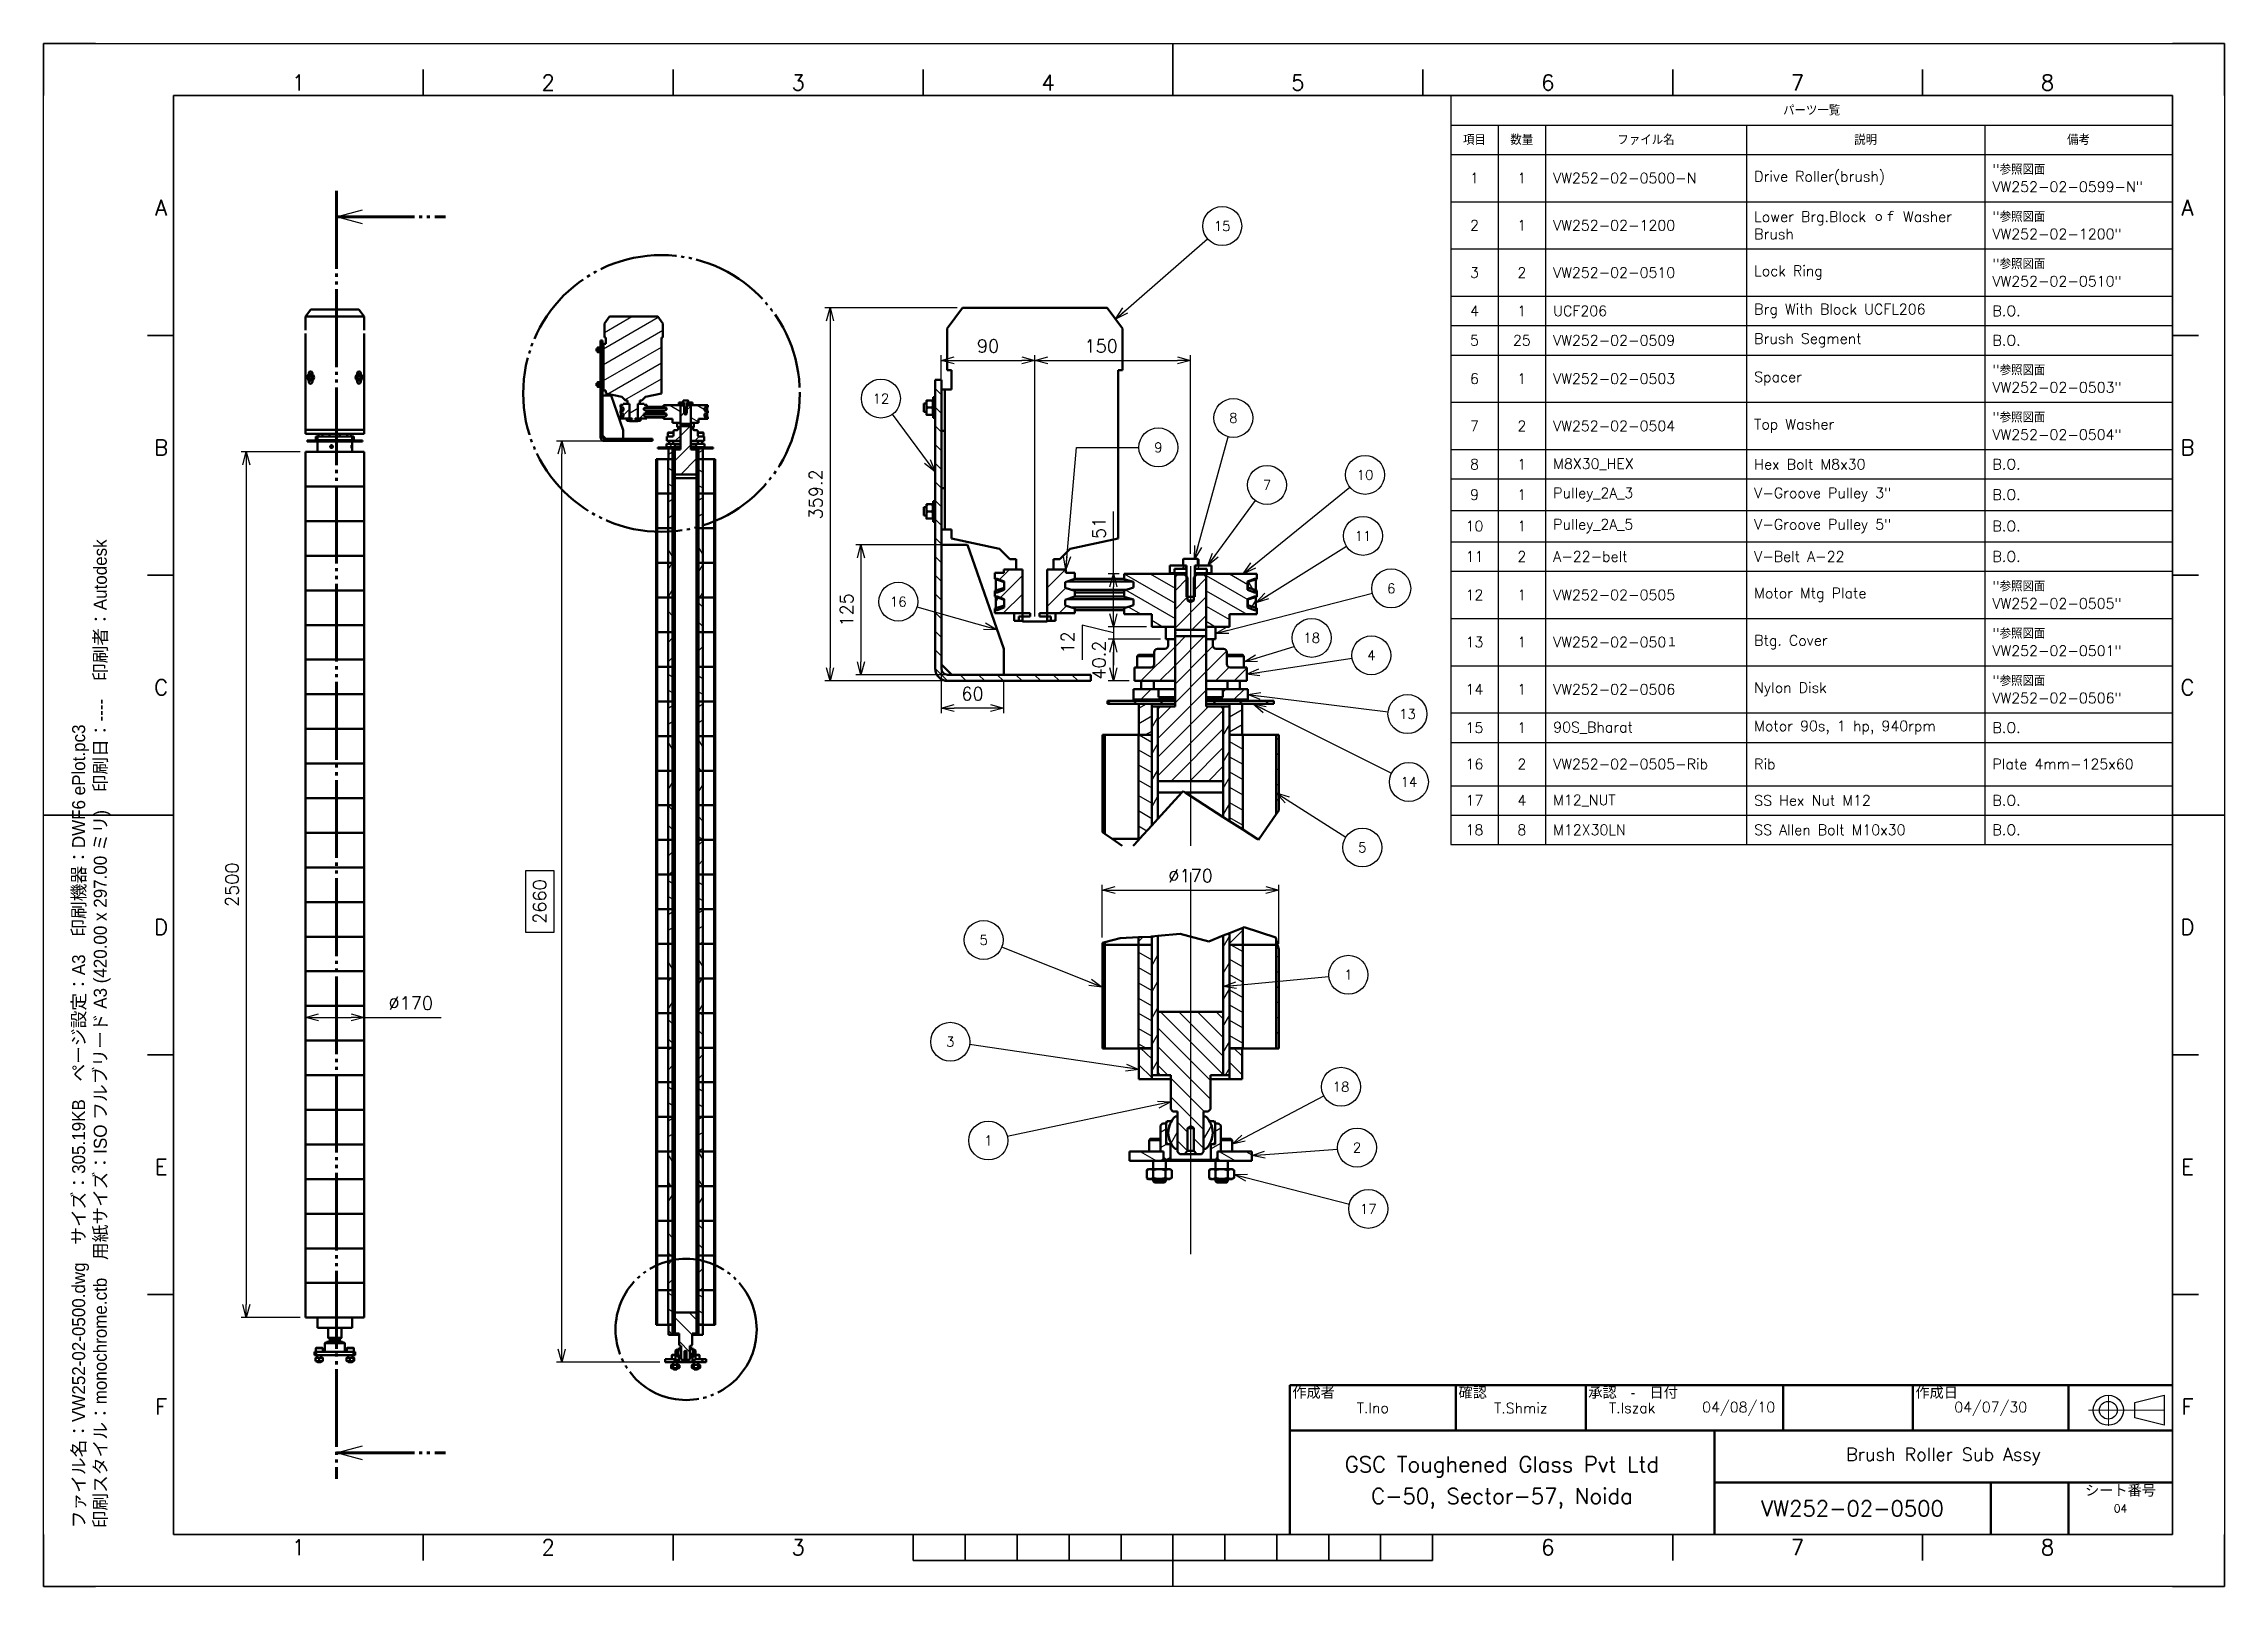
# Paper-space layout 'VW252-02-0500' of a CAD drawing. Header units: millimetres. Extents: x -5 to 415, y -5 to 292.
# The model-space entities are those that its viewports show. They can reach past a viewport. Long polylines and large blocks are cut down to what shows.
import ezdxf
from ezdxf.enums import TextEntityAlignment as Align

# ---------------------------------------------------------------- set-up
doc = ezdxf.new("R2010")
doc.units = ezdxf.units.MM
doc.header["$PDMODE"] = 2
doc.linetypes.add('JIS_08_15', pattern=[17.25, 15, -0.75, 0.75, -0.75])
doc.linetypes.add('JIS_09_15', pattern=[18.9, 15, -0.9, 0.6, -0.9, 0.6, -0.9])
for name, color, linetype, lineweight in [('ハッチング', 20, 'Continuous', 25), ('中心線', 4, 'JIS_08_15', 25), ('切断線', 3, 'JIS_09_15', 70), ('図枠', 8, 'Continuous', 35), ('外形線', 7, 'Continuous', 50), ('寸法', 150, 'Continuous', 25), ('引出線注記', 150, 'Continuous', 25), ('注釈', 150, 'Continuous', 25), ('破断線', 3, 'Continuous', 50), ('表題欄', 8, 'Continuous', 35), ('詳細領域', 3, 'JIS_09_15', 50)]:
    doc.layers.add(name, color=color, linetype=linetype, lineweight=lineweight)
doc.layers.add('ビューポート', color=1, linetype='Continuous')
doc.layers.add('印刷スタンプ', color=30, linetype='Continuous')
doc.layers.get('ビューポート').off()
doc.styles.get("Standard").update_dxf_attribs({"font": 'romans.shx', "bigfont": 'extfont2.shx'})
doc.styles.add('ゴシック', font='MS PGothic.ttf')
doc.dimstyles.new('JIS_25', dxfattribs={"dimscale": 0, "dimtxt": 2.5, "dimasz": 2.5, "dimexe": 1, "dimexo": 1, "dimgap": 1.5, "dimtad": 3, "dimdec": 1, "dimdsep": 46, "dimtxsty": 'Standard', "dimblk": 'OPEN30', "dimcen": 0, "dimclrd": 256, "dimclre": 256, "dimclrt": 179, "dimadec": 0, "dimazin": 2, "dimtp": 0.1, "dimtm": 0.1, "dimtfac": 0.71, "dimtdec": 1, "dimtmove": 0, "dimatfit": 3, "dimldrblk": 'OPEN30', "dimfxl": 1, "dimlwd": -1, "dimlwe": -1, "dimarcsym": 0})
pattern_1 = [(135, (7444.034, 9940.564), (-28.0633, -28.0633), [])]
pattern_2 = [(225, (7444.034, 9940.564), (28.0633, -28.0633), [])]
pattern_3 = [(150, (7444.034, 9940.564), (-19.84375, -34.3704), [])]
pattern_4 = [(210, (7444.034, 9940.564), (19.84375, -34.3704), [])]
pattern_5 = [(120, (7444.034, 9940.564), (-34.3704, -19.84375), [])]
pattern_6 = [(240, (7444.034, 9940.564), (34.3704, -19.84375), [])]
pattern_7 = [(225, (9765.57, 11395.134), (8.98025, -8.98025), [])]
pattern_8 = [(150, (9765.57, 11395.134), (-6.35, -10.99852), [])]
pattern_9 = [(210, (9765.57, 11395.134), (6.35, -10.99852), [])]
pattern_10 = [(240, (9765.57, 11395.134), (10.99852, -6.35), [])]
pattern_11 = [(120, (9765.57, 11395.134), (-10.99852, -6.35), [])]
pattern_12 = [(135, (9770.17, 11303.131), (-8.98025, -8.98025), [])]
pattern_13 = [(225, (9770.17, 11303.131), (8.98025, -8.98025), [])]
pattern_14 = [(150, (9770.17, 11303.131), (-6.35, -10.99852), [])]
pattern_15 = [(240, (9770.17, 11303.131), (10.99852, -6.35), [])]
pattern_16 = [(210, (9770.17, 11303.131), (6.35, -10.99852), [])]

psp = doc.layouts.new('VW252-02-0500')

# ---------------------------------------------------------------- texts
at = {"layer": '印刷スタンプ', "insert": (0.4982, 6.184), "char_height": 2.5, "width": 604.100653, "attachment_point": 1, "rotation": 90, "style": 'ゴシック'}
psp.add_mtext('ファイル名：VW252-02-0500.dwg\u3000サイズ：305.19KB\u3000ページ設定：A3\u3000印刷機器：DWF6 ePlot.pc3\\P印刷スタイル：monochrome.ctb\u3000用紙サイズ：ISO フルブリード A3 (420.00 x 297.00 ミリ)\u3000印刷日：----\u3000印刷者：Autodesk', dxfattribs=at)

msp = doc.modelspace()

# ---------------------------------------------------------------- blocks, each defined once
blk = doc.blocks.new('表題欄')
at = {"layer": '表題欄', "linetype": 'Continuous', "lineweight": 50}
for p, q in [((0, 28.73), (-170, 28.73)), ((-170, 28.73), (-170, 0)), ((-138, 20), (-138, 28.73)), ((-113, 20), (-113, 28.73)), ((-75, 20), (-75, 28.73)), ((-50, 20), (-50, 28.73)), ((-20, 20), (-20, 28.73)), ((-170, 20), (0, 20)), ((-88.23, 20), (-88.23, 0)), ((0, 10), (-88.23, 10)), ((-35, 0), (-35, 10)), ((-20, 0), (-20, 10))]:
    blk.add_line(p, q, dxfattribs=at).dxf.unprotected_set("ltscale", 0)
at = {"layer": '表題欄', "linetype": 'Continuous', "lineweight": 18}
for p, q in [((-12.35, 26.82), (-12.35, 20.88)), ((-7.22, 23.91), (-16.16, 23.91)), ((-1.57, 23.91), (-7.22, 23.91))]:
    blk.add_line(p, q, dxfattribs=at)
at = {"layer": '表題欄', "lineweight": 25}
for p, q in [((-7.22, 25.38), (-1.57, 26.82)), ((-7.22, 23.91), (-7.22, 25.38)), ((-1.57, 26.82), (-1.57, 23.91)), ((-7.22, 22.44), (-7.22, 23.91)), ((-1.57, 21.01), (-7.22, 22.44)), ((-1.57, 23.91), (-1.57, 21.01))]:
    blk.add_line(p, q, dxfattribs=at).dxf.unprotected_set("ltscale", 0)
for radius in [2.9, 1.71]:
    blk.add_circle((-12.35, 23.91), radius, dxfattribs=at).dxf.unprotected_set("ltscale", 0)
at = {"layer": '表題欄', "color": 179, "lineweight": 5, "char_height": 2}
for s, insert, width, attachment_point, line_spacing_factor in [('{\\fMS PGothic|b0|i0|c128|p17;作成者}', (-169.5, 28.33), 26.9559, 1, 0.856083), ('{\\fMS PGothic|b0|i0|c128|p17;確認}', (-137.5, 28.33), 26.0627, 1, 0.856083), ('{\\fMS PGothic|b0|i0|c128|p17;承認\u3000-\u3000日付}', (-112.5, 28.33), 41.7838, 1, 0.846), ('{\\fMS PGothic|b0|i0|c128|p17;作成日}', (-49.5, 28.33), 14.5, 1, 0.856083), ('{\\fMS PGothic|b0|i0|c128|p17;シート番号}', (-10, 9.5), 19, 2, 0.856083)]:
    blk.add_mtext(s, dxfattribs=dict(at, insert=insert, width=width, attachment_point=attachment_point, line_spacing_factor=line_spacing_factor))
at = {"layer": '表題欄', "color": 179, "flags": 8}
for tag, height, p in [('DRAWN', 2.5, (-154, 24.36)), ('CHECK', 2.5, (-125.5, 24.36)), ('APPROVE', 2.5, (-104.06, 24.36)), ('APDATE', 2.5, (-83.55, 24.36)), ('DATE', 2.5, (-35, 24.36)), ('PROJECTNAME1', 3.5, (-129.12, 13)), ('DWGNAME', 3.5, (-44.12, 15)), ('PROJECTNAME2', 3.5, (-129.12, 7)), ('DWGNO', 3.5, (-61.62, 5)), ('SHEET', 2, (-10, 5))]:
    blk.add_attdef(tag, text='', height=height, dxfattribs=at).set_placement(p, align=Align.MIDDLE)
blk = doc.blocks.new('図枠')
at = {"layer": '図枠'}
for p, q in [((0, 297), (10, 297)), ((0, 287), (0, 297)), ((410, 297), (420, 297)), ((420, 297), (420, 287)), ((25, 10), (25, 287)), ((25, 287), (410, 287)), ((410, 287), (410, 10)), ((0, 0), (0, 10)), ((410, 10), (25, 10)), ((420, 10), (420, 0)), ((10, 0), (0, 0)), ((420, 0), (410, 0))]:
    blk.add_line(p, q, dxfattribs=at)
at = {"layer": '図枠', "lineweight": 25}
for p, q in [((0, 297), (420, 297)), ((0, 0), (0, 297)), ((420, 297), (420, 0)), ((420, 0), (0, 0))]:
    blk.add_line(p, q, dxfattribs=at)
at = {"layer": '図枠', "lineweight": 35}
for p, q in [((217.5, 287), (217.5, 297)), ((73.12, 287), (73.12, 292)), ((121.25, 287), (121.25, 292)), ((169.38, 287), (169.38, 292)), ((265.62, 287), (265.62, 292)), ((313.75, 287), (313.75, 292)), ((361.88, 287), (361.88, 292)), ((25, 240.83), (20, 240.83)), ((410, 240.83), (415, 240.83)), ((25, 194.67), (20, 194.67)), ((410, 194.67), (415, 194.67)), ((25, 148.5), (0, 148.5)), ((410, 148.5), (420, 148.5)), ((25, 102.33), (20, 102.33)), ((410, 102.33), (415, 102.33)), ((25, 56.17), (20, 56.17)), ((410, 56.17), (415, 56.17)), ((73.12, 10), (73.12, 5)), ((121.25, 10), (121.25, 5)), ((167.5, 5), (167.5, 10)), ((177.5, 5), (177.5, 10)), ((187.5, 5), (187.5, 10)), ((197.5, 5), (197.5, 10)), ((207.5, 5), (207.5, 10)), ((217.5, 10), (217.5, 0)), ((227.5, 5), (227.5, 10)), ((237.5, 5), (237.5, 10)), ((247.5, 5), (247.5, 10)), ((257.5, 5), (257.5, 10)), ((267.5, 5), (267.5, 10)), ((313.75, 10), (313.75, 5)), ((361.88, 10), (361.88, 5)), ((167.5, 5), (267.5, 5))]:
    blk.add_line(p, q, dxfattribs=at)
at = {"layer": '図枠', "color": 179, "lineweight": 25}
for s, p in [('1', (49.06, 288)), ('2', (97.19, 288)), ('3', (145.31, 288)), ('4', (193.44, 288)), ('5', (241.56, 288)), ('6', (289.69, 288)), ('7', (337.81, 288)), ('8', (385.94, 288)), ('A', (22.61, 263.92)), ('A', (412.87, 263.92)), ('B', (22.61, 217.75)), ('B', (412.87, 217.75)), ('C', (22.61, 171.58)), ('C', (412.87, 171.58)), ('D', (22.61, 125.42)), ('D', (412.87, 125.42)), ('E', (22.61, 79.25)), ('E', (412.87, 79.25)), ('F', (22.61, 33.08)), ('F', (412.87, 33.08)), ('1', (49.06, 6.02)), ('2', (97.19, 6.02)), ('3', (145.31, 6.02)), ('6', (289.69, 6.02)), ('7', (337.81, 6.02)), ('8', (385.94, 6.02))]:
    blk.add_text(s, height=3, dxfattribs=at).set_placement(p, align=Align.CENTER)
blk = doc.blocks.new('_Open30')
at = {"color": 0, "linetype": 'ByBlock', "lineweight": -2}
for p, q in [((-1, 0.268), (0, 0)), ((0, 0), (-1, -0.268)), ((0, 0), (-1, 0))]:
    blk.add_line(p, q, dxfattribs=at)
blk = doc.blocks.new('*D3')
at = {"layer": 'Defpoints', "color": 0}
for p in [(45.41, 213.41), (34.04, 46.74), (45.41, 46.74)]:
    blk.add_point(p, dxfattribs=at)
at = {"layer": '寸法'}
for p, q in [((44.41, 213.41), (33.04, 213.41)), ((34.04, 210.91), (34.04, 49.24)), ((44.41, 46.74), (33.04, 46.74))]:
    blk.add_line(p, q, dxfattribs=at)
at = {"layer": '寸法', "xscale": 2.5, "yscale": 2.5, "zscale": 2.5}
for p, rotation in [((34.04, 213.41), 90), ((34.04, 46.74), 270)]:
    blk.add_blockref('_Open30', p, dxfattribs=dict(at, rotation=rotation))
at = {"layer": '寸法', "color": 179, "insert": (31.29, 130.08), "char_height": 2.5, "attachment_point": 5, "rotation": 90}
blk.add_mtext('2500', dxfattribs=at)
blk = doc.blocks.new('*D4')
at = {"layer": 'Defpoints', "color": 0}
for p in [(45.41, 104.53), (45.41, 103.31), (56.74, 103.31)]:
    blk.add_point(p, dxfattribs=at)
at = {"layer": '寸法'}
for p, q in [((45.41, 104.31), (45.41, 105.53)), ((56.74, 104.31), (56.74, 105.53)), ((47.91, 104.53), (54.24, 104.53)), ((56.74, 104.53), (71.55, 104.53))]:
    blk.add_line(p, q, dxfattribs=at)
at = {"layer": '寸法', "xscale": 2.5, "yscale": 2.5, "zscale": 2.5, "rotation": 180}
blk.add_blockref('_Open30', (45.41, 104.53), dxfattribs=at)
at = {"layer": '寸法', "xscale": 2.5, "yscale": 2.5, "zscale": 2.5}
blk.add_blockref('_Open30', (56.74, 104.53), dxfattribs=at)
at = {"layer": '寸法', "color": 179, "insert": (65.71, 107.28), "char_height": 2.5, "attachment_point": 5}
blk.add_mtext('%%c170', dxfattribs=at)
blk = doc.blocks.new('*D5')
at = {"layer": 'Defpoints', "color": 0}
for p in [(94.8, 215.5), (112.24, 215.5), (114.71, 38.17)]:
    blk.add_point(p, dxfattribs=at)
at = {"layer": '寸法'}
for p, q in [((111.24, 215.5), (93.8, 215.5)), ((94.8, 40.67), (94.8, 213)), ((93.3, 132.74), (87.8, 132.74)), ((87.8, 132.74), (87.8, 120.93)), ((93.3, 120.93), (93.3, 132.74)), ((87.8, 120.93), (93.3, 120.93)), ((113.71, 38.17), (93.8, 38.17))]:
    blk.add_line(p, q, dxfattribs=at)
at = {"layer": '寸法', "xscale": 2.5, "yscale": 2.5, "zscale": 2.5}
for p, rotation in [((94.8, 215.5), 90), ((94.8, 38.17), 270)]:
    blk.add_blockref('_Open30', p, dxfattribs=dict(at, rotation=rotation))
at = {"layer": '寸法', "color": 179, "insert": (90.55, 126.84), "char_height": 2.5, "attachment_point": 5, "rotation": 90}
blk.add_mtext('2660', dxfattribs=at)
blk = doc.blocks.new('*D6')
at = {"layer": 'Defpoints', "color": 0}
for p in [(172.89, 195.5), (152.4, 170.5), (172.89, 170.5)]:
    blk.add_point(p, dxfattribs=at)
at = {"layer": '寸法'}
for p, q in [((171.89, 195.5), (151.4, 195.5)), ((152.4, 193), (152.4, 173)), ((171.89, 170.5), (151.4, 170.5))]:
    blk.add_line(p, q, dxfattribs=at)
at = {"layer": '寸法', "xscale": 2.5, "yscale": 2.5, "zscale": 2.5}
for p, rotation in [((152.4, 195.5), 90), ((152.4, 170.5), 270)]:
    blk.add_blockref('_Open30', p, dxfattribs=dict(at, rotation=rotation))
at = {"layer": '寸法', "color": 179, "insert": (149.65, 183), "char_height": 2.5, "attachment_point": 5, "rotation": 90}
blk.add_mtext('125', dxfattribs=at)
blk = doc.blocks.new('*D7')
at = {"layer": 'Defpoints', "color": 0}
for p in [(167.89, 172.5), (179.89, 170.5), (167.89, 164.08)]:
    blk.add_point(p, dxfattribs=at)
at = {"layer": '寸法'}
for p, q in [((167.89, 171.5), (167.89, 163.08)), ((179.89, 169.5), (179.89, 163.08)), ((177.39, 164.08), (170.39, 164.08))]:
    blk.add_line(p, q, dxfattribs=at)
at = {"layer": '寸法', "xscale": 2.5, "yscale": 2.5, "zscale": 2.5, "rotation": 180}
blk.add_blockref('_Open30', (167.89, 164.08), dxfattribs=at)
at = {"layer": '寸法', "xscale": 2.5, "yscale": 2.5, "zscale": 2.5}
blk.add_blockref('_Open30', (179.89, 164.08), dxfattribs=at)
at = {"layer": '寸法', "color": 179, "insert": (173.89, 166.83), "char_height": 2.5, "attachment_point": 5}
blk.add_mtext('60', dxfattribs=at)
blk = doc.blocks.new('*D8')
at = {"layer": 'Defpoints', "color": 0}
for p in [(171.97, 241.14), (146.47, 169.3), (169.09, 169.3)]:
    blk.add_point(p, dxfattribs=at)
at = {"layer": '寸法'}
for p, q in [((170.97, 241.14), (145.47, 241.14)), ((146.47, 238.64), (146.47, 171.8)), ((168.09, 169.3), (145.47, 169.3))]:
    blk.add_line(p, q, dxfattribs=at)
at = {"layer": '寸法', "xscale": 2.5, "yscale": 2.5, "zscale": 2.5}
for p, rotation in [((146.47, 241.14), 90), ((146.47, 169.3), 270)]:
    blk.add_blockref('_Open30', p, dxfattribs=dict(at, rotation=rotation))
at = {"layer": '寸法', "color": 179, "insert": (143.72, 205.22), "char_height": 2.5, "attachment_point": 5, "rotation": 90}
blk.add_mtext('359.2', dxfattribs=at)
blk = doc.blocks.new('*D9')
at = {"layer": 'Defpoints', "color": 0}
for p in [(185.89, 231.03), (167.89, 205.67), (185.89, 180.74)]:
    blk.add_point(p, dxfattribs=at)
at = {"layer": '寸法'}
for p, q in [((167.89, 206.67), (167.89, 232.03)), ((170.39, 231.03), (183.39, 231.03)), ((185.89, 181.74), (185.89, 232.03))]:
    blk.add_line(p, q, dxfattribs=at)
at = {"layer": '寸法', "xscale": 2.5, "yscale": 2.5, "zscale": 2.5, "rotation": 180}
blk.add_blockref('_Open30', (167.89, 231.03), dxfattribs=at)
at = {"layer": '寸法', "xscale": 2.5, "yscale": 2.5, "zscale": 2.5}
blk.add_blockref('_Open30', (185.89, 231.03), dxfattribs=at)
at = {"layer": '寸法', "color": 179, "insert": (176.89, 233.78), "char_height": 2.5, "attachment_point": 5}
blk.add_mtext('90', dxfattribs=at)
blk = doc.blocks.new('*D10')
at = {"layer": 'Defpoints', "color": 0}
for p in [(215.87, 231.03), (215.87, 192.78), (185.89, 180.74)]:
    blk.add_point(p, dxfattribs=at)
at = {"layer": '寸法'}
for p, q in [((185.89, 181.74), (185.89, 232.03)), ((188.39, 231.03), (213.37, 231.03)), ((215.87, 193.78), (215.87, 232.03))]:
    blk.add_line(p, q, dxfattribs=at)
at = {"layer": '寸法', "xscale": 2.5, "yscale": 2.5, "zscale": 2.5, "rotation": 180}
blk.add_blockref('_Open30', (185.89, 231.03), dxfattribs=at)
at = {"layer": '寸法', "xscale": 2.5, "yscale": 2.5, "zscale": 2.5}
blk.add_blockref('_Open30', (215.87, 231.03), dxfattribs=at)
at = {"layer": '寸法', "color": 179, "insert": (198.68, 233.78), "char_height": 2.5, "attachment_point": 5}
blk.add_mtext('150', dxfattribs=at)
blk = doc.blocks.new('*D11')
at = {"layer": 'Defpoints', "color": 0}
for p in [(201.02, 177.34), (211.09, 177.34), (205.09, 169.3)]:
    blk.add_point(p, dxfattribs=at)
at = {"layer": '寸法'}
for p, q in [((210.09, 177.34), (200.02, 177.34)), ((201.02, 171.8), (201.02, 174.84)), ((204.09, 169.3), (200.02, 169.3))]:
    blk.add_line(p, q, dxfattribs=at)
at = {"layer": '寸法', "xscale": 2.5, "yscale": 2.5, "zscale": 2.5}
for p, rotation in [((201.02, 177.34), 90), ((201.02, 169.3), 270)]:
    blk.add_blockref('_Open30', p, dxfattribs=dict(at, rotation=rotation))
at = {"layer": '寸法', "color": 179, "insert": (198.27, 173.32), "char_height": 2.5, "attachment_point": 5, "rotation": 90}
blk.add_mtext('40.2', dxfattribs=at)
blk = doc.blocks.new('*D12')
at = {"layer": 'Defpoints', "color": 0}
for p in [(201.02, 189.94), (203.13, 189.94), (208.39, 179.74)]:
    blk.add_point(p, dxfattribs=at)
at = {"layer": '寸法'}
for p, q in [((201.02, 189.94), (201.02, 201.94)), ((202.13, 189.94), (200.02, 189.94)), ((201.02, 182.24), (201.02, 187.44)), ((207.39, 179.74), (200.02, 179.74))]:
    blk.add_line(p, q, dxfattribs=at)
at = {"layer": '寸法', "xscale": 2.5, "yscale": 2.5, "zscale": 2.5}
for p, rotation in [((201.02, 189.94), 90), ((201.02, 179.74), 270)]:
    blk.add_blockref('_Open30', p, dxfattribs=dict(at, rotation=rotation))
at = {"layer": '寸法', "color": 179, "insert": (198.27, 198.78), "char_height": 2.5, "attachment_point": 5, "rotation": 90}
blk.add_mtext('51', dxfattribs=at)
blk = doc.blocks.new('*D13')
at = {"layer": 'Defpoints', "color": 0}
for p in [(232.89, 129.06), (198.89, 118.9), (232.89, 117.67)]:
    blk.add_point(p, dxfattribs=at)
at = {"layer": '寸法'}
for p, q in [((198.89, 119.9), (198.89, 130.06)), ((201.39, 129.06), (230.39, 129.06)), ((232.89, 118.67), (232.89, 130.06))]:
    blk.add_line(p, q, dxfattribs=at)
at = {"layer": '寸法', "xscale": 2.5, "yscale": 2.5, "zscale": 2.5, "rotation": 180}
blk.add_blockref('_Open30', (198.89, 129.06), dxfattribs=at)
at = {"layer": '寸法', "xscale": 2.5, "yscale": 2.5, "zscale": 2.5}
blk.add_blockref('_Open30', (232.89, 129.06), dxfattribs=at)
at = {"layer": '寸法', "color": 179, "insert": (215.89, 131.81), "char_height": 2.5, "attachment_point": 5}
blk.add_mtext('%%c170', dxfattribs=at)
blk = doc.blocks.new('バルーン')
at = {"layer": '引出線注記'}
blk.add_circle((0, 0), 5, dxfattribs=at)
blk.add_attdef('ITEM', text='', height=2.5, dxfattribs=at).set_placement((0, 0), align=Align.MIDDLE)
blk = doc.blocks.new('*D15')
at = {"layer": 'Defpoints', "color": 0}
for p in [(201.02, 177.34), (208.39, 179.74), (211.09, 177.34)]:
    blk.add_point(p, dxfattribs=at)
at = {"layer": '寸法'}
for p, q in [((201.02, 182.24), (201.02, 184.74)), ((201.02, 178.54), (194.99, 180.04)), ((194.99, 180.04), (194.99, 173.35)), ((207.39, 179.74), (200.02, 179.74)), ((210.09, 177.34), (200.02, 177.34)), ((201.02, 179.74), (201.02, 177.34)), ((201.02, 179.74), (201.02, 177.34)), ((201.02, 174.84), (201.02, 172.34))]:
    blk.add_line(p, q, dxfattribs=at)
at = {"layer": '寸法', "xscale": 2.5, "yscale": 2.5, "zscale": 2.5}
for p, rotation in [((201.02, 179.74), 270), ((201.02, 177.34), 90)]:
    blk.add_blockref('_Open30', p, dxfattribs=dict(at, rotation=rotation))
at = {"layer": '寸法', "color": 179, "insert": (192.24, 176.7), "char_height": 2.5, "attachment_point": 5, "rotation": 90}
blk.add_mtext('12', dxfattribs=at)
blk = doc.blocks.new('*T16')
at = {"layer": '注釈', "color": 0, "lineweight": -2}
for p, q in [((0, 0), (9.12, 0)), ((0, 0), (0, -5.67)), ((9.12, 0), (18.23, 0)), ((18.23, 0), (56.94, 0)), ((56.94, 0), (102.84, 0)), ((102.84, 0), (138.99, 0)), ((138.99, 0), (138.99, -5.67)), ((0, -5.67), (9.12, -5.67)), ((0, -5.67), (0, -11.33)), ((9.12, -5.67), (18.23, -5.67)), ((9.12, -5.67), (9.12, -11.33)), ((18.23, -5.67), (56.94, -5.67)), ((18.23, -5.67), (18.23, -11.33)), ((56.94, -5.67), (102.84, -5.67)), ((56.94, -5.67), (56.94, -11.33)), ((102.84, -5.67), (138.99, -5.67)), ((102.84, -5.67), (102.84, -11.33)), ((138.99, -5.67), (138.99, -11.33)), ((0, -11.33), (9.12, -11.33)), ((0, -11.33), (0, -20.43)), ((9.12, -11.33), (18.23, -11.33)), ((9.12, -11.33), (9.12, -20.43)), ((18.23, -11.33), (56.94, -11.33)), ((18.23, -11.33), (18.23, -20.43)), ((56.94, -11.33), (102.84, -11.33)), ((56.94, -11.33), (56.94, -20.43)), ((102.84, -11.33), (138.99, -11.33)), ((102.84, -11.33), (102.84, -20.43)), ((138.99, -11.33), (138.99, -20.43)), ((0, -20.43), (9.12, -20.43)), ((0, -20.43), (0, -29.52)), ((9.12, -20.43), (18.23, -20.43)), ((9.12, -20.43), (9.12, -29.52)), ((18.23, -20.43), (56.94, -20.43)), ((18.23, -20.43), (18.23, -29.52)), ((56.94, -20.43), (102.84, -20.43)), ((56.94, -20.43), (56.94, -29.52)), ((102.84, -20.43), (138.99, -20.43)), ((102.84, -20.43), (102.84, -29.52)), ((138.99, -20.43), (138.99, -29.52)), ((0, -29.52), (9.12, -29.52)), ((0, -29.52), (0, -38.62)), ((9.12, -29.52), (18.23, -29.52)), ((9.12, -29.52), (9.12, -38.62)), ((18.23, -29.52), (56.94, -29.52)), ((18.23, -29.52), (18.23, -38.62)), ((56.94, -29.52), (102.84, -29.52)), ((56.94, -29.52), (56.94, -38.62)), ((102.84, -29.52), (138.99, -29.52)), ((102.84, -29.52), (102.84, -38.62)), ((138.99, -29.52), (138.99, -38.62)), ((0, -38.62), (9.12, -38.62)), ((0, -38.62), (0, -44.29)), ((9.12, -38.62), (18.23, -38.62)), ((9.12, -38.62), (9.12, -44.29)), ((18.23, -38.62), (56.94, -38.62)), ((18.23, -38.62), (18.23, -44.29)), ((56.94, -38.62), (102.84, -38.62)), ((56.94, -38.62), (56.94, -44.29)), ((102.84, -38.62), (138.99, -38.62)), ((102.84, -38.62), (102.84, -44.29)), ((138.99, -38.62), (138.99, -44.29)), ((0, -44.29), (9.12, -44.29)), ((0, -44.29), (0, -49.95)), ((9.12, -44.29), (18.23, -44.29)), ((9.12, -44.29), (9.12, -49.95)), ((18.23, -44.29), (56.94, -44.29)), ((18.23, -44.29), (18.23, -49.95)), ((56.94, -44.29), (102.84, -44.29)), ((56.94, -44.29), (56.94, -49.95)), ((102.84, -44.29), (138.99, -44.29)), ((102.84, -44.29), (102.84, -49.95)), ((138.99, -44.29), (138.99, -49.95)), ((0, -49.95), (9.12, -49.95)), ((0, -49.95), (0, -59.05)), ((9.12, -49.95), (18.23, -49.95)), ((9.12, -49.95), (9.12, -59.05)), ((18.23, -49.95), (56.94, -49.95)), ((18.23, -49.95), (18.23, -59.05)), ((56.94, -49.95), (102.84, -49.95)), ((56.94, -49.95), (56.94, -59.05)), ((102.84, -49.95), (138.99, -49.95)), ((102.84, -49.95), (102.84, -59.05)), ((138.99, -49.95), (138.99, -59.05)), ((0, -59.05), (9.12, -59.05)), ((0, -59.05), (0, -68.14)), ((9.12, -59.05), (18.23, -59.05)), ((9.12, -59.05), (9.12, -68.14)), ((18.23, -59.05), (56.94, -59.05)), ((18.23, -59.05), (18.23, -68.14)), ((56.94, -59.05), (102.84, -59.05)), ((56.94, -59.05), (56.94, -68.14)), ((102.84, -59.05), (138.99, -59.05)), ((102.84, -59.05), (102.84, -68.14)), ((138.99, -59.05), (138.99, -68.14)), ((0, -68.14), (9.12, -68.14)), ((0, -68.14), (0, -73.81)), ((9.12, -68.14), (18.23, -68.14)), ((9.12, -68.14), (9.12, -73.81)), ((18.23, -68.14), (56.94, -68.14)), ((18.23, -68.14), (18.23, -73.81)), ((56.94, -68.14), (102.84, -68.14)), ((56.94, -68.14), (56.94, -73.81)), ((102.84, -68.14), (138.99, -68.14)), ((102.84, -68.14), (102.84, -73.81)), ((138.99, -68.14), (138.99, -73.81)), ((0, -73.81), (9.12, -73.81)), ((0, -73.81), (0, -79.86)), ((9.12, -73.81), (18.23, -73.81)), ((9.12, -73.81), (9.12, -79.86)), ((18.23, -73.81), (56.94, -73.81)), ((18.23, -73.81), (18.23, -79.86)), ((56.94, -73.81), (102.84, -73.81)), ((56.94, -73.81), (56.94, -79.86)), ((102.84, -73.81), (138.99, -73.81)), ((102.84, -73.81), (102.84, -79.86)), ((138.99, -73.81), (138.99, -79.86)), ((0, -79.86), (9.12, -79.86)), ((0, -79.86), (0, -85.9)), ((9.12, -79.86), (18.23, -79.86)), ((9.12, -79.86), (9.12, -85.9)), ((18.23, -79.86), (56.94, -79.86)), ((18.23, -79.86), (18.23, -85.9)), ((56.94, -79.86), (102.84, -79.86)), ((56.94, -79.86), (56.94, -85.9)), ((102.84, -79.86), (138.99, -79.86)), ((102.84, -79.86), (102.84, -85.9)), ((138.99, -79.86), (138.99, -85.9)), ((0, -85.9), (9.12, -85.9)), ((0, -85.9), (0, -91.57)), ((9.12, -85.9), (18.23, -85.9)), ((9.12, -85.9), (9.12, -91.57)), ((18.23, -85.9), (56.94, -85.9)), ((18.23, -85.9), (18.23, -91.57)), ((56.94, -85.9), (102.84, -85.9)), ((56.94, -85.9), (56.94, -91.57)), ((102.84, -85.9), (138.99, -85.9)), ((102.84, -85.9), (102.84, -91.57)), ((138.99, -85.9), (138.99, -91.57)), ((0, -91.57), (9.12, -91.57)), ((0, -91.57), (0, -100.67)), ((9.12, -91.57), (18.23, -91.57)), ((9.12, -91.57), (9.12, -100.67)), ((18.23, -91.57), (56.94, -91.57)), ((18.23, -91.57), (18.23, -100.67)), ((56.94, -91.57), (102.84, -91.57)), ((56.94, -91.57), (56.94, -100.67)), ((102.84, -91.57), (138.99, -91.57)), ((102.84, -91.57), (102.84, -100.67)), ((138.99, -91.57), (138.99, -100.67)), ((0, -100.67), (9.12, -100.67)), ((0, -100.67), (0, -109.76)), ((9.12, -100.67), (18.23, -100.67)), ((9.12, -100.67), (9.12, -109.76)), ((18.23, -100.67), (56.94, -100.67)), ((18.23, -100.67), (18.23, -109.76)), ((56.94, -100.67), (102.84, -100.67)), ((56.94, -100.67), (56.94, -109.76)), ((102.84, -100.67), (138.99, -100.67)), ((102.84, -100.67), (102.84, -109.76)), ((138.99, -100.67), (138.99, -109.76)), ((0, -109.76), (9.12, -109.76)), ((0, -109.76), (0, -118.86)), ((9.12, -109.76), (18.23, -109.76)), ((9.12, -109.76), (9.12, -118.86)), ((18.23, -109.76), (56.94, -109.76)), ((18.23, -109.76), (18.23, -118.86)), ((56.94, -109.76), (102.84, -109.76)), ((56.94, -109.76), (56.94, -118.86)), ((102.84, -109.76), (138.99, -109.76)), ((102.84, -109.76), (102.84, -118.86)), ((138.99, -109.76), (138.99, -118.86)), ((0, -118.86), (9.12, -118.86)), ((0, -118.86), (0, -124.52)), ((9.12, -118.86), (18.23, -118.86)), ((9.12, -118.86), (9.12, -124.52)), ((18.23, -118.86), (56.94, -118.86)), ((18.23, -118.86), (18.23, -124.52)), ((56.94, -118.86), (102.84, -118.86)), ((56.94, -118.86), (56.94, -124.52)), ((102.84, -118.86), (138.99, -118.86)), ((102.84, -118.86), (102.84, -124.52)), ((138.99, -118.86), (138.99, -124.52)), ((0, -124.52), (9.12, -124.52)), ((0, -124.52), (0, -132.86)), ((9.12, -124.52), (18.23, -124.52)), ((9.12, -124.52), (9.12, -132.86)), ((18.23, -124.52), (56.94, -124.52)), ((18.23, -124.52), (18.23, -132.86)), ((56.94, -124.52), (102.84, -124.52)), ((56.94, -124.52), (56.94, -132.86)), ((102.84, -124.52), (138.99, -124.52)), ((102.84, -124.52), (102.84, -132.86)), ((138.99, -124.52), (138.99, -132.86)), ((0, -132.86), (9.12, -132.86)), ((0, -132.86), (0, -138.52)), ((9.12, -132.86), (18.23, -132.86)), ((9.12, -132.86), (9.12, -138.52)), ((18.23, -132.86), (56.94, -132.86)), ((18.23, -132.86), (18.23, -138.52)), ((56.94, -132.86), (102.84, -132.86)), ((56.94, -132.86), (56.94, -138.52)), ((102.84, -132.86), (138.99, -132.86)), ((102.84, -132.86), (102.84, -138.52)), ((138.99, -132.86), (138.99, -138.52)), ((0, -138.52), (9.12, -138.52)), ((0, -138.52), (0, -144.19)), ((9.12, -138.52), (18.23, -138.52)), ((9.12, -138.52), (9.12, -144.19)), ((18.23, -138.52), (56.94, -138.52)), ((18.23, -138.52), (18.23, -144.19)), ((56.94, -138.52), (102.84, -138.52)), ((56.94, -138.52), (56.94, -144.19)), ((102.84, -138.52), (138.99, -138.52)), ((102.84, -138.52), (102.84, -144.19)), ((138.99, -138.52), (138.99, -144.19)), ((0, -144.19), (9.12, -144.19)), ((9.12, -144.19), (18.23, -144.19)), ((18.23, -144.19), (56.94, -144.19)), ((56.94, -144.19), (102.84, -144.19)), ((102.84, -144.19), (138.99, -144.19))]:
    blk.add_line(p, q, dxfattribs=at)
at = {"layer": '注釈', "color": 0, "char_height": 2}
for s, insert, width, attachment_point in [('パーツ一覧', (69.5, -2.83), 135.9918, 5), ('項目', (4.56, -8.5), 6.117, 5), ('数量', (13.68, -8.5), 6.117, 5), ('ファイル名', (37.59, -8.5), 35.7047, 5), ('説明', (79.89, -8.5), 42.8994, 5), ('備考', (120.91, -8.5), 33.1537, 5), ('1', (4.56, -15.88), 6.117, 5), ('1', (13.68, -15.88), 6.117, 5), ('VW252-02-0500-N', (19.73, -15.88), 35.7047, 4), ('Drive Roller(brush)', (58.44, -15.88), 42.8994, 4), ('"参照図面^JVW252-02-0599-N"', (104.34, -15.88), 33.1537, 4), ('2', (4.56, -24.98), 6.117, 5), ('1', (13.68, -24.98), 6.117, 5), ('VW252-02-1200', (19.73, -24.98), 35.7047, 4), ('Lower Brg.Block ｏｆ Washer Brush', (58.44, -24.98), 42.8994, 4), ('"参照図面^JVW252-02-1200"', (104.34, -24.98), 33.1537, 4), ('3', (4.56, -34.07), 6.117, 5), ('2', (13.68, -34.07), 6.117, 5), ('VW252-02-0510', (19.73, -34.07), 35.7047, 4), ('Lock Ring', (58.44, -34.07), 42.8994, 4), ('"参照図面^JVW252-02-0510"', (104.34, -34.07), 33.1537, 4), ('4', (4.56, -41.45), 6.117, 5), ('1', (13.68, -41.45), 6.117, 5), ('UCF206', (19.73, -41.45), 35.7047, 4), ('Brg With Block UCFL206', (58.44, -41.45), 42.8994, 4), ('B.O.', (104.34, -41.45), 33.1537, 4), ('5', (4.56, -47.12), 6.117, 5), ('25', (13.68, -47.12), 6.117, 5), ('VW252-02-0509', (19.73, -47.12), 35.7047, 4), ('Brush Segment', (58.44, -47.12), 42.8994, 4), ('B.O.', (104.34, -47.12), 33.1537, 4), ('6', (4.56, -54.5), 6.117, 5), ('1', (13.68, -54.5), 6.117, 5), ('VW252-02-0503', (19.73, -54.5), 35.7047, 4), ('Spacer', (58.44, -54.5), 42.8994, 4), ('"参照図面^JVW252-02-0503"', (104.34, -54.5), 33.1537, 4), ('7', (4.56, -63.6), 6.117, 5), ('2', (13.68, -63.6), 6.117, 5), ('VW252-02-0504', (19.73, -63.6), 35.7047, 4), ('Top Washer', (58.44, -63.6), 42.8994, 4), ('"参照図面^JVW252-02-0504"', (104.34, -63.6), 33.1537, 4), ('8', (4.56, -70.98), 6.117, 5), ('1', (13.68, -70.98), 6.117, 5), ('M8X30_HEX', (19.73, -70.98), 35.7047, 4), ('Hex Bolt M8x30', (58.44, -70.98), 42.8994, 4), ('B.O.', (104.34, -70.98), 33.1537, 4), ('Pulley_2A_3', (19.73, -76.83), 35.7047, 4), ('V-Groove Pulley 3"', (58.44, -76.83), 42.8994, 4), ('9', (4.56, -76.83), 6.117, 5), ('1', (13.68, -76.83), 6.117, 5), ('B.O.', (104.34, -76.83), 33.1537, 4), ('10', (4.56, -82.88), 6.117, 5), ('1', (13.68, -82.88), 6.117, 5), ('Pulley_2A_5', (19.73, -82.88), 35.7047, 4), ('V-Groove Pulley 5"', (58.44, -82.88), 42.8994, 4), ('B.O.', (104.34, -82.88), 33.1537, 4), ('11', (4.56, -88.74), 6.117, 5), ('2', (13.68, -88.74), 6.117, 5), ('A-22-belt', (19.73, -88.74), 35.7047, 4), ('V-Belt A-22', (58.44, -88.74), 42.8994, 4), ('B.O.', (104.34, -88.74), 33.1537, 4), ('12', (4.56, -96.12), 6.117, 5), ('1', (13.68, -96.12), 6.117, 5), ('VW252-02-0505', (19.73, -96.12), 35.7047, 4), ('Motor Mtg Plate', (58.44, -96.12), 42.8994, 4), ('"参照図面^JVW252-02-0505"', (104.34, -96.12), 33.1537, 4), ('13', (4.56, -105.21), 6.117, 5), ('1', (13.68, -105.21), 6.117, 5), ('VW252-02-050１', (19.73, -105.21), 35.7047, 4), ('Btg. Cover', (58.44, -105.21), 42.8994, 4), ('"参照図面^JVW252-02-0501"', (104.34, -105.21), 33.1537, 4), ('14', (4.56, -114.31), 6.117, 5), ('1', (13.68, -114.31), 6.117, 5), ('VW252-02-0506', (19.73, -114.31), 35.7047, 4), ('Nylon Disk', (58.44, -114.31), 42.8994, 4), ('"参照図面^JVW252-02-0506"', (104.34, -114.31), 33.1537, 4), ('15', (4.56, -121.69), 6.117, 5), ('1', (13.68, -121.69), 6.117, 5), ('90S_Bharat', (19.73, -121.69), 35.7047, 4), ('Motor 90s, 1 hp, 940rpm', (58.44, -121.69), 42.8994, 4), ('B.O.', (104.34, -121.69), 33.1537, 4), ('16', (4.56, -128.69), 6.117, 5), ('2', (13.68, -128.69), 6.117, 5), ('VW252-02-0505-Rib', (19.73, -128.69), 35.7047, 4), ('Rib', (58.44, -128.69), 42.8994, 4), ('Plate 4mm-125x60', (104.34, -128.69), 33.1537, 4), ('17', (4.56, -135.69), 6.117, 5), ('4', (13.68, -135.69), 6.117, 5), ('M12_NUT', (19.73, -135.69), 35.7047, 4), ('SS Hex Nut M12', (58.44, -135.69), 42.8994, 4), ('B.O.', (104.34, -135.69), 33.1537, 4), ('18', (4.56, -141.36), 6.117, 5), ('8', (13.68, -141.36), 6.117, 5), ('M12X30LN', (19.73, -141.36), 35.7047, 4), ('SS Allen Bolt M10x30', (58.44, -141.36), 42.8994, 4), ('B.O.', (104.34, -141.36), 33.1537, 4)]:
    blk.add_mtext(s, dxfattribs=dict(at, insert=insert, width=width, attachment_point=attachment_point))

# ---------------------------------------------------------------- dimensions: what is measured, and where the dimension line sits
at = {"layer": '寸法'}
for base, p1, p2, override, picture, middle in [((146.4722, 169.3029), (171.967, 241.1429), (169.0933, 169.3029), {"dimscale": 1, "dimlfac": -5}, '*D8', (143.7222, 205.2229)), ((34.0357, 46.7432), (45.411, 213.4098), (45.411, 46.7432), {"dimscale": 1, "dimlfac": -15}, '*D3', (31.2857, 130.0765)), ((152.3951, 170.5029), (172.8933, 195.5029), (172.8933, 170.5029), {"dimscale": 1, "dimlfac": -5}, '*D6', (149.6451, 183.0029))]:
    dim = psp.add_linear_dim(base=base, p1=p1, p2=p2, angle=90, dimstyle='JIS_25', override=override, dxfattribs=at)
    dim.commit()
    dim.dimension.update_dxf_attribs({"geometry": picture, "text_midpoint": middle})
for base, p1, p2, override, picture, middle in [((185.8933, 231.0337), (167.8933, 205.674), (185.8933, 180.7429), {"dimscale": 1, "dimlfac": -5}, '*D9', (176.8933, 231.0337)), ((215.8682, 231.0337), (185.8933, 180.7429), (215.8682, 192.7829), {"dimscale": 1, "dimdec": 0, "dimlfac": -5}, '*D10', (198.679, 231.0337))]:
    dim = psp.add_linear_dim(base=base, p1=p1, p2=p2, dimstyle='JIS_25', override=override, dxfattribs=at)
    dim.commit()
    dim.dimension.update_dxf_attribs({"geometry": picture, "text_midpoint": middle, "dimtype": 160})
for base, p1, p2, override, picture, middle in [((94.7985, 215.5045), (114.7064, 38.1711), (112.2397, 215.5045), {"dimscale": 1, "dimgap": -1.5, "dimlfac": -15, "dimtol": 0, "dimlim": 0}, '*D5', (94.7985, 126.8378)), ((201.0247, 189.9429), (208.3933, 179.7429), (203.1327, 189.9429), {"dimscale": 1, "dimlfac": -5}, '*D12', (201.0247, 198.7762)), ((201.0247, 177.3429), (208.3933, 179.7429), (211.0933, 177.3429), {"dimscale": 1, "dimlfac": -5, "dimtmove": 1}, '*D15', (194.993, 178.5429)), ((201.0247, 177.3429), (205.0933, 169.3029), (211.0933, 177.3429), {"dimscale": 1, "dimlfac": -5}, '*D11', (201.0247, 173.3229))]:
    dim = psp.add_linear_dim(base=base, p1=p1, p2=p2, angle=90, dimstyle='JIS_25', override=override, dxfattribs=at)
    dim.commit()
    dim.dimension.update_dxf_attribs({"geometry": picture, "text_midpoint": middle, "dimtype": 160})
dim = psp.add_linear_dim(base=(167.8933, 164.0816), p1=(179.8933, 170.5029), p2=(167.8933, 172.5029), dimstyle='JIS_25', override={"dimscale": 1, "dimlfac": -5}, dxfattribs=at)
dim.commit()
dim.dimension.update_dxf_attribs({"geometry": '*D7', "text_midpoint": (173.8933, 166.8316)})
dim = psp.add_linear_dim(base=(232.8933, 129.0632), p1=(198.8933, 118.8963), p2=(232.8933, 117.6657), text='%%c<>', dimstyle='JIS_25', override={"dimscale": 1, "dimlfac": -5}, dxfattribs=at)
dim.commit()
dim.dimension.update_dxf_attribs({"geometry": '*D13', "text_midpoint": (215.8933, 131.8132)})
dim = psp.add_linear_dim(base=(45.411, 104.5298), p1=(56.7443, 103.3106), p2=(45.411, 103.3106), text='%%c<>', dimstyle='JIS_25', override={"dimscale": 1, "dimlfac": -15}, dxfattribs=at)
dim.commit()
dim.dimension.update_dxf_attribs({"geometry": '*D4', "text_midpoint": (65.7068, 104.5298), "dimtype": 160})

# ---------------------------------------------------------------- hatches: boundary and pattern name
at = {"layer": 'ハッチング'}
h = msp.add_hatch(dxfattribs=at)
h.set_pattern_fill('ANSI31', color=256, scale=317.499997, angle=165, style=0)
h.set_pattern_definition(pattern_4)
h.paths.add_polyline_path([(8519.6, 13221.9), (8380.4, 13221.9), (8365.5, 13201.9), (8365.5, 13161.9), (8369.7, 13161.9), (8369.7, 13143.4), (8363.2, 13143.4), (8363.2, 13008.4), (8369.7, 13008.4), (8369.7, 12999.9), (8416, 12989.9), (8426, 12979.9), (8432, 12979.9), (8432, 12969.9), (8438, 12969.9), (8438, 12919.9), (8462, 12919.9), (8462, 12969.9), (8468, 12969.9), (8468, 12979.9), (8474, 12979.9), (8484, 12989.9), (8530.2, 12999.9), (8530.2, 13161.9), (8534.5, 13161.9), (8534.5, 13201.9)])
h = msp.add_hatch(dxfattribs=at)
h.set_pattern_fill('ANSI31', color=256, scale=317.499997, angle=90, style=0)
h.set_pattern_definition(pattern_1)
h.paths.add_polyline_path([(8366, 12868.7), (8363.7, 12869.2), (8361.8, 12870.5), (8360.5, 12872.4), (8360, 12874.7), (8360, 13152.7), (8354, 13152.7), (8354, 12874.7), (8354.6, 12871), (8356.3, 12867.7), (8358.9, 12865), (8362.3, 12863.3), (8366, 12862.7), (8504, 12862.7), (8504, 12868.7)])
h = msp.add_hatch(dxfattribs=at)
h.set_pattern_fill('ANSI31', color=256, scale=317.499997, angle=180, style=0)
h.set_pattern_definition(pattern_2)
h.paths.add_polyline_path([(8420.6, 12957.9), (8420.6, 12952.4), (8411.6, 12949.4), (8411.6, 12944), (8420.6, 12940.9), (8420.6, 12935.4), (8411.6, 12932.4), (8411.6, 12927.9), (8438, 12927.9), (8438, 12969.9), (8420, 12969.9), (8420, 12966.9), (8411.6, 12966.9), (8411.6, 12961)])
h = msp.add_hatch(dxfattribs=at)
h.set_pattern_fill('ANSI31', color=256, scale=317.499997, angle=180, style=0)
h.set_pattern_definition(pattern_2)
h.paths.add_polyline_path([(8479.4, 12952.4), (8479.4, 12957.9), (8488.4, 12961), (8488.4, 12966.9), (8480, 12966.9), (8480, 12969.9), (8462, 12969.9), (8462, 12927.9), (8488.4, 12927.9), (8488.4, 12932.4), (8479.4, 12935.4), (8479.4, 12940.9), (8488.4, 12944), (8488.4, 12949.4)])
h = msp.add_hatch(dxfattribs=at)
h.set_pattern_fill('ANSI31', color=256, scale=317.499997, angle=105, style=0)
h.set_pattern_definition(pattern_3)
h.paths.add_polyline_path([(8562.5, 12926.9), (8562.5, 12914.9), (8585, 12914.9), (8585, 12965.9), (8536.2, 12965.9), (8536.2, 12960.8), (8545, 12958.1), (8545, 12952.6), (8536.2, 12949.9), (8536.2, 12943.8), (8545, 12941.1), (8545, 12935.6), (8536.2, 12932.9), (8536.2, 12926.9)])
h = msp.add_hatch(dxfattribs=at)
h.set_pattern_fill('ANSI31', color=256, scale=317.499997, angle=180, style=0)
h.set_pattern_definition(pattern_2)
h.paths.add_polyline_path([(8615, 12963.2), (8613, 12965.2), (8606, 12965.2), (8603, 12962.2), (8603, 12940.2), (8600, 12938.5), (8600, 12938.5), (8600, 12938.4), (8600, 12938.4), (8600, 12938.4), (8600, 12938.4), (8600, 12938.4), (8600, 12938.4), (8600, 12938.4), (8600, 12938.4), (8600, 12938.4), (8600, 12938.4), (8600, 12938.4), (8600, 12938.4), (8600, 12938.4), (8600, 12938.4), (8600, 12938.4), (8600, 12938.4), (8600, 12938.4), (8600, 12938.4), (8600, 12938.4), (8600, 12938.5), (8600, 12938.5), (8597, 12940.2), (8597, 12962.2), (8594, 12965.2), (8587, 12965.2), (8585, 12963.2), (8585, 12911.9), (8615, 12911.9)])
h = msp.add_hatch(dxfattribs=at)
h.set_pattern_fill('ANSI31', color=256, scale=317.499997, angle=105, style=0)
h.set_pattern_definition(pattern_3)
h.paths.add_polyline_path([(8637.5, 12914.9), (8637.5, 12926.9), (8663.8, 12926.9), (8663.8, 12932.9), (8655, 12935.6), (8655, 12941.1), (8663.8, 12943.8), (8663.8, 12949.9), (8655, 12952.6), (8655, 12958.1), (8663.8, 12960.8), (8663.8, 12965.9), (8615, 12965.9), (8615, 12914.9)])
h = msp.add_hatch(dxfattribs=at)
h.set_pattern_fill('ANSI31', color=256, scale=317.499997, angle=180, style=0)
h.set_pattern_definition(pattern_2)
h.paths.add_polyline_path([(8578.5, 12897), (8578.1, 12895.4), (8576.9, 12894.2), (8575.2, 12893.7), (8568.2, 12893.7), (8566.6, 12893.3), (8565.4, 12892.1), (8565, 12890.5), (8565, 12879), (8564.6, 12877.4), (8563.4, 12876.2), (8561.7, 12875.7), (8546, 12875.7), (8546, 12862.7), (8585, 12862.7), (8585, 12902.9), (8578.5, 12902.9)])
h = msp.add_hatch(dxfattribs=at)
h.set_pattern_fill('ANSI31', color=256, scale=317.499997, angle=180, style=0)
h.set_pattern_definition(pattern_2)
h.paths.add_polyline_path([(8631.5, 12836.2), (8629.5, 12838.2), (8615, 12838.2), (8615, 12905.9), (8585, 12905.9), (8585, 12838.2), (8570.5, 12838.2), (8568.5, 12836.2), (8568.5, 12766.2), (8631.5, 12766.2)])
h = msp.add_hatch(dxfattribs=at)
h.set_pattern_fill('ANSI31', color=256, scale=317.499997, angle=180, style=0)
h.set_pattern_definition(pattern_2)
h.paths.add_polyline_path([(8624.7, 12893.7), (8623.1, 12894.2), (8621.9, 12895.4), (8621.5, 12897), (8621.5, 12902.9), (8615, 12902.9), (8615, 12862.7), (8654, 12862.7), (8654, 12875.7), (8638.2, 12875.7), (8636.6, 12876.2), (8635.4, 12877.4), (8635, 12879), (8635, 12890.5), (8634.6, 12892.1), (8633.4, 12893.3), (8631.7, 12893.7)])
h = msp.add_hatch(dxfattribs=at)
h.set_pattern_fill('ANSI31', color=256, scale=317.499997, angle=180, style=0)
h.set_pattern_definition(pattern_2)
h.paths.add_polyline_path([(8569, 12854.7), (8545, 12854.7), (8545, 12844.7), (8580, 12844.7), (8580, 12847.2), (8569, 12847.2)])
h = msp.add_hatch(dxfattribs=at)
h.set_pattern_fill('ANSI31', color=256, scale=317.499997, angle=105, style=0)
h.set_pattern_definition(pattern_3)
h.paths.add_polyline_path([(8585, 12840.7), (8585, 12843.7), (8520, 12843.7), (8520, 12840.7)])
h = msp.add_hatch(dxfattribs=at)
h.set_pattern_fill('ANSI31', color=256, scale=317.499997, angle=165, style=0)
h.set_pattern_definition(pattern_4)
h.paths.add_polyline_path([(8562.5, 12810.7), (8562.5, 12840.7), (8550.2, 12840.7), (8550.2, 12810.7)])
h = msp.add_hatch(dxfattribs=at)
h.set_pattern_fill('ANSI31', color=256, scale=317.499997, angle=195, style=0)
h.set_pattern_definition(pattern_6)
h.paths.add_polyline_path([(8568.5, 12827.2), (8568.5, 12838.2), (8562.5, 12838.2), (8562.5, 10285.2), (8568.5, 10285.2), (8568.5, 12755.2), (8568.5, 12755.2), (8568.5, 12827.2)])
h = msp.add_hatch(dxfattribs=at)
h.set_pattern_fill('ANSI31', color=256, scale=317.499997, angle=195, style=0)
h.set_pattern_definition(pattern_6)
h.paths.add_polyline_path([(8631.5, 12838.2), (8631.5, 12827.2), (8631.5, 12827.2), (8631.5, 12755.2), (8631.5, 12755.2), (8631.5, 10285.2), (8637.5, 10285.2), (8637.5, 12838.2)])
h = msp.add_hatch(dxfattribs=at)
h.set_pattern_fill('ANSI31', color=256, scale=317.499997, angle=165, style=0)
h.set_pattern_definition(pattern_4)
h.paths.add_polyline_path([(8637.5, 12840.7), (8637.5, 12810.7), (8649.7, 12810.7), (8649.7, 12840.7)])
h = msp.add_hatch(dxfattribs=at)
h.set_pattern_fill('ANSI31', color=256, scale=317.499997, angle=105, style=0)
h.set_pattern_definition(pattern_3)
h.paths.add_polyline_path([(8515, 12810.7), (8515, 12710.7), (8517.5, 12710.7), (8517.5, 12810.7)])
h = msp.add_hatch(dxfattribs=at)
h.set_pattern_fill('ANSI31', color=256, scale=317.499997, angle=105, style=0)
h.set_pattern_definition(pattern_3)
h.paths.add_polyline_path([(8549.7, 12810.7), (8549.7, 12710.7), (8562.5, 12710.7), (8562.5, 12810.7)])
h = msp.add_hatch(dxfattribs=at)
h.set_pattern_fill('ANSI31', color=256, scale=317.499997, angle=105, style=0)
h.set_pattern_definition(pattern_3)
h.paths.add_polyline_path([(8650.2, 12710.7), (8650.2, 12810.7), (8637.5, 12810.7), (8637.5, 12710.7)])
h = msp.add_hatch(dxfattribs=at)
h.set_pattern_fill('ANSI31', color=256, scale=317.499997, angle=105, style=0)
h.set_pattern_definition(pattern_3)
h.paths.add_polyline_path([(8685, 12710.7), (8685, 12810.7), (8682.5, 12810.7), (8682.5, 12710.7)])
h = msp.add_hatch(dxfattribs=at)
h.set_pattern_fill('ANSI31', color=256, scale=317.499997, angle=165, style=0)
h.set_pattern_definition(pattern_4)
h.paths.add_polyline_path([(8515, 12710.7), (8515, 12610.7), (8517.5, 12610.7), (8517.5, 12710.7)])
h = msp.add_hatch(dxfattribs=at)
h.set_pattern_fill('ANSI31', color=256, scale=317.499997, angle=165, style=0)
h.set_pattern_definition(pattern_4)
h.paths.add_polyline_path([(8549.7, 12710.7), (8549.7, 12610.7), (8562.5, 12610.7), (8562.5, 12710.7)])
h = msp.add_hatch(dxfattribs=at)
h.set_pattern_fill('ANSI31', color=256, scale=317.499997, angle=165, style=0)
h.set_pattern_definition(pattern_4)
h.paths.add_polyline_path([(8650.2, 12610.7), (8650.2, 12710.7), (8637.5, 12710.7), (8637.5, 12610.7)])
h = msp.add_hatch(dxfattribs=at)
h.set_pattern_fill('ANSI31', color=256, scale=317.499997, angle=165, style=0)
h.set_pattern_definition(pattern_4)
h.paths.add_polyline_path([(8685, 12610.7), (8685, 12710.7), (8682.5, 12710.7), (8682.5, 12610.7)])
h = msp.add_hatch(dxfattribs=at)
h.set_pattern_fill('ANSI31', color=256, scale=317.499997, angle=75, style=0)
h.set_pattern_definition(pattern_5)
h.paths.add_polyline_path([(8515, 12610.7), (8515, 12510.7), (8517.5, 12510.7), (8517.5, 12610.7)])
h = msp.add_hatch(dxfattribs=at)
h.set_pattern_fill('ANSI31', color=256, scale=317.499997, angle=75, style=0)
h.set_pattern_definition(pattern_5)
h.paths.add_polyline_path([(8549.7, 12610.7), (8549.7, 12510.7), (8562.5, 12510.7), (8562.5, 12610.7)])
h = msp.add_hatch(dxfattribs=at)
h.set_pattern_fill('ANSI31', color=256, scale=317.499997, angle=75, style=0)
h.set_pattern_definition(pattern_5)
h.paths.add_polyline_path([(8650.2, 12510.7), (8650.2, 12610.7), (8637.5, 12610.7), (8637.5, 12510.7)])
h = msp.add_hatch(dxfattribs=at)
h.set_pattern_fill('ANSI31', color=256, scale=317.499997, angle=75, style=0)
h.set_pattern_definition(pattern_5)
h.paths.add_polyline_path([(8685, 12510.7), (8685, 12610.7), (8682.5, 12610.7), (8682.5, 12510.7)])
h = msp.add_hatch(dxfattribs=at)
h.set_pattern_fill('ANSI31', color=256, scale=317.499997, angle=195, style=0)
h.set_pattern_definition(pattern_6)
h.paths.add_polyline_path([(8515, 12510.7), (8515, 12410.7), (8517.5, 12410.7), (8517.5, 12510.7)])
h = msp.add_hatch(dxfattribs=at)
h.set_pattern_fill('ANSI31', color=256, scale=317.499997, angle=195, style=0)
h.set_pattern_definition(pattern_6)
h.paths.add_polyline_path([(8549.7, 12510.7), (8549.7, 12410.7), (8562.5, 12410.7), (8562.5, 12510.7)])
h = msp.add_hatch(dxfattribs=at)
h.set_pattern_fill('ANSI31', color=256, scale=317.499997, angle=195, style=0)
h.set_pattern_definition(pattern_6)
h.paths.add_polyline_path([(8650.2, 12410.7), (8650.2, 12510.7), (8637.5, 12510.7), (8637.5, 12410.7)])
h = msp.add_hatch(dxfattribs=at)
h.set_pattern_fill('ANSI31', color=256, scale=317.499997, angle=195, style=0)
h.set_pattern_definition(pattern_6)
h.paths.add_polyline_path([(8685, 12410.7), (8685, 12510.7), (8682.5, 12510.7), (8682.5, 12410.7)])
h = msp.add_hatch(dxfattribs=at)
h.set_pattern_fill('ANSI31', color=256, scale=101.59998, angle=90, style=0)
h.set_pattern_definition([(135, (9765.57, 11395.134), (-8.98025, -8.98025), [])])
h.paths.add_polyline_path([(10391, 12158.7), (10388.7, 12159.1), (10386.7, 12160.4), (10385.4, 12162.4), (10385, 12164.7), (10385, 12442.7), (10379, 12442.7), (10379, 12164.7), (10379.5, 12161), (10381.2, 12157.6), (10383.9, 12155), (10387.2, 12153.3), (10391, 12152.7), (10529, 12152.7), (10529, 12158.7)])
h = msp.add_hatch(dxfattribs=at)
h.set_pattern_fill('ANSI31', color=256, scale=317.499997, angle=90, style=0)
h.set_pattern_definition(pattern_1)
h.paths.add_polyline_path([(8515, 12410.7), (8515, 12310.7), (8517.5, 12310.7), (8517.5, 12410.7)])
h = msp.add_hatch(dxfattribs=at)
h.set_pattern_fill('ANSI31', color=256, scale=317.499997, angle=90, style=0)
h.set_pattern_definition(pattern_1)
h.paths.add_polyline_path([(8549.7, 12410.7), (8549.7, 12310.7), (8562.5, 12310.7), (8562.5, 12410.7)])
h = msp.add_hatch(dxfattribs=at)
h.set_pattern_fill('ANSI31', color=256, scale=317.499997, angle=90, style=0)
h.set_pattern_definition(pattern_1)
h.paths.add_polyline_path([(8650.2, 12310.7), (8650.2, 12410.7), (8637.5, 12410.7), (8637.5, 12310.7)])
h = msp.add_hatch(dxfattribs=at)
h.set_pattern_fill('ANSI31', color=256, scale=317.499997, angle=90, style=0)
h.set_pattern_definition(pattern_1)
h.paths.add_polyline_path([(8685, 12310.7), (8685, 12410.7), (8682.5, 12410.7), (8682.5, 12310.7)])
h = msp.add_hatch(dxfattribs=at)
h.set_pattern_fill('ANSI31', color=256, scale=317.499997, angle=180, style=0)
h.set_pattern_definition(pattern_2)
h.paths.add_polyline_path([(8515, 12310.7), (8515, 12210.7), (8517.5, 12210.7), (8517.5, 12310.7)])
h = msp.add_hatch(dxfattribs=at)
h.set_pattern_fill('ANSI31', color=256, scale=317.499997, angle=180, style=0)
h.set_pattern_definition(pattern_2)
h.paths.add_polyline_path([(8549.7, 12310.7), (8549.7, 12210.7), (8562.5, 12210.7), (8562.5, 12310.7)])
h = msp.add_hatch(dxfattribs=at)
h.set_pattern_fill('ANSI31', color=256, scale=317.499997, angle=180, style=0)
h.set_pattern_definition(pattern_2)
h.paths.add_polyline_path([(8650.2, 12210.7), (8650.2, 12310.7), (8637.5, 12310.7), (8637.5, 12210.7)])
h = msp.add_hatch(dxfattribs=at)
h.set_pattern_fill('ANSI31', color=256, scale=317.499997, angle=180, style=0)
h.set_pattern_definition(pattern_2)
h.paths.add_polyline_path([(8685, 12210.7), (8685, 12310.7), (8682.5, 12310.7), (8682.5, 12210.7)])
h = msp.add_hatch(dxfattribs=at)
h.set_pattern_fill('ANSI31', color=256, scale=101.59998, angle=180, style=0)
h.set_pattern_definition(pattern_7)
h.paths.add_polyline_path([(10445.6, 12247.9), (10445.6, 12242.4), (10436.5, 12239.3), (10436.5, 12233.9), (10445.6, 12230.9), (10445.6, 12225.4), (10436.5, 12222.3), (10436.5, 12217.9), (10463, 12217.9), (10463, 12259.9), (10445, 12259.9), (10445, 12256.9), (10436.5, 12256.9), (10436.5, 12250.9)])
h = msp.add_hatch(dxfattribs=at)
h.set_pattern_fill('ANSI31', color=256, scale=101.59998, angle=75, style=0)
h.set_pattern_definition(pattern_11)
h.paths.add_polyline_path([(10437.5, 12237.9), (10438.7, 12237.9), (10445.5, 12240.3), (10445.5, 12248.4), (10438.7, 12250.9), (10437.5, 12250.9)])
h = msp.add_hatch(dxfattribs=at)
h.set_pattern_fill('ANSI31', color=256, scale=101.59998, angle=180, style=0)
h.set_pattern_definition(pattern_7)
h.paths.add_polyline_path([(10504.3, 12242.4), (10504.3, 12247.9), (10513.4, 12250.9), (10513.4, 12256.9), (10505, 12256.9), (10505, 12259.9), (10487, 12259.9), (10487, 12217.9), (10513.4, 12217.9), (10513.4, 12222.3), (10504.3, 12225.4), (10504.3, 12230.9), (10513.4, 12233.9), (10513.4, 12239.3)])
h = msp.add_hatch(dxfattribs=at)
h.set_pattern_fill('ANSI31', color=256, scale=101.59998, angle=105, style=0)
h.set_pattern_definition(pattern_8)
h.paths.add_polyline_path([(10587.5, 12216.9), (10587.5, 12204.9), (10610, 12204.9), (10610, 12255.9), (10561.1, 12255.9), (10561.1, 12250.7), (10570, 12248.1), (10570, 12242.6), (10561.1, 12239.9), (10561.1, 12233.7), (10570, 12231.1), (10570, 12225.6), (10561.1, 12222.9), (10561.1, 12216.9)])
h = msp.add_hatch(dxfattribs=at)
h.set_pattern_fill('ANSI31', color=256, scale=101.59998, angle=195, style=0)
h.set_pattern_definition(pattern_10)
h.paths.add_polyline_path([(10609.5, 12256.4), (10609.5, 12260.7), (10620.5, 12260.7), (10620.5, 12263.7), (10605, 12263.7), (10605, 12256.4)])
h = msp.add_hatch(dxfattribs=at)
h.set_pattern_fill('ANSI31', color=256, scale=101.59998, angle=180, style=0)
h.set_pattern_definition(pattern_7)
h.paths.add_polyline_path([(10640, 12253.2), (10638, 12255.2), (10631, 12255.2), (10628, 12252.2), (10628, 12230.2), (10625, 12228.4), (10625, 12228.4), (10625, 12228.4), (10625, 12228.4), (10625, 12228.4), (10625, 12228.4), (10625, 12228.4), (10625, 12228.4), (10625, 12228.4), (10624.9, 12228.4), (10624.9, 12228.4), (10624.9, 12228.4), (10624.9, 12228.4), (10624.9, 12228.4), (10624.9, 12228.4), (10624.9, 12228.4), (10624.9, 12228.4), (10624.9, 12228.4), (10624.9, 12228.4), (10624.9, 12228.4), (10624.9, 12228.4), (10624.9, 12228.4), (10624.9, 12228.4), (10622, 12230.2), (10622, 12252.2), (10619, 12255.2), (10612, 12255.2), (10610, 12253.2), (10610, 12201.9), (10640, 12201.9)])
h = msp.add_hatch(dxfattribs=at)
h.set_pattern_fill('ANSI31', color=256, scale=101.59998, angle=195, style=0)
h.set_pattern_definition(pattern_10)
h.paths.add_polyline_path([(10640.5, 12260.7), (10640.5, 12256.4), (10645, 12256.4), (10645, 12263.7), (10629.5, 12263.7), (10629.5, 12260.7)])
h = msp.add_hatch(dxfattribs=at)
h.set_pattern_fill('ANSI31', color=256, scale=101.59998, angle=105, style=0)
h.set_pattern_definition(pattern_8)
h.paths.add_polyline_path([(10662.5, 12204.9), (10662.5, 12216.9), (10688.8, 12216.9), (10688.8, 12222.9), (10680, 12225.6), (10680, 12231.1), (10688.8, 12233.7), (10688.8, 12239.9), (10680, 12242.6), (10680, 12248.1), (10688.8, 12250.7), (10688.8, 12255.9), (10640, 12255.9), (10640, 12204.9)])
h = msp.add_hatch(dxfattribs=at)
h.set_pattern_fill('ANSI31', color=256, scale=101.59998, angle=75, style=0)
h.set_pattern_definition(pattern_11)
h.paths.add_polyline_path([(10687.7, 12237.9), (10687.7, 12250.9), (10686.5, 12250.9), (10679.7, 12248.4), (10679.7, 12240.3), (10686.5, 12237.9)])
h = msp.add_hatch(dxfattribs=at)
h.set_pattern_fill('ANSI31', color=256, scale=101.59998, angle=195, style=0)
h.set_pattern_definition(pattern_10)
h.paths.add_polyline_path([(10437.5, 12220.9), (10438.7, 12220.9), (10445.5, 12223.3), (10445.5, 12231.4), (10438.7, 12233.9), (10437.5, 12233.9)])
h = msp.add_hatch(dxfattribs=at)
h.set_pattern_fill('ANSI31', color=256, scale=101.59998, angle=195, style=0)
h.set_pattern_definition(pattern_10)
h.paths.add_polyline_path([(10687.7, 12220.9), (10687.7, 12233.9), (10686.5, 12233.9), (10679.7, 12231.4), (10679.7, 12223.3), (10686.5, 12220.9)])
h = msp.add_hatch(dxfattribs=at)
h.set_pattern_fill('ANSI31', color=256, scale=317.499997, angle=105, style=0)
h.set_pattern_definition(pattern_3)
h.paths.add_polyline_path([(8515, 12210.7), (8515, 12110.7), (8517.5, 12110.7), (8517.5, 12210.7)])
h = msp.add_hatch(dxfattribs=at)
h.set_pattern_fill('ANSI31', color=256, scale=317.499997, angle=105, style=0)
h.set_pattern_definition(pattern_3)
h.paths.add_polyline_path([(8549.7, 12210.7), (8549.7, 12110.7), (8562.5, 12110.7), (8562.5, 12210.7)])
h = msp.add_hatch(dxfattribs=at)
h.set_pattern_fill('ANSI31', color=256, scale=317.499997, angle=105, style=0)
h.set_pattern_definition(pattern_3)
h.paths.add_polyline_path([(8650.2, 12110.7), (8650.2, 12210.7), (8637.5, 12210.7), (8637.5, 12110.7)])
h = msp.add_hatch(dxfattribs=at)
h.set_pattern_fill('ANSI31', color=256, scale=317.499997, angle=105, style=0)
h.set_pattern_definition(pattern_3)
h.paths.add_polyline_path([(8685, 12110.7), (8685, 12210.7), (8682.5, 12210.7), (8682.5, 12110.7)])
h = msp.add_hatch(dxfattribs=at)
h.set_pattern_fill('ANSI31', color=256, scale=101.59998, angle=165, style=0)
h.set_pattern_definition(pattern_9)
h.paths.add_polyline_path([(10490.5, 12214.9), (10490.5, 12210.6), (10495, 12210.6), (10495, 12217.9), (10479.5, 12217.9), (10479.5, 12214.9)])
h = msp.add_hatch(dxfattribs=at)
h.set_pattern_fill('ANSI31', color=256, scale=101.59998, angle=180, style=0)
h.set_pattern_definition(pattern_7)
h.paths.add_polyline_path([(10603.5, 12186.9), (10603, 12185.3), (10601.8, 12184.1), (10600.2, 12183.7), (10593.2, 12183.7), (10591.6, 12183.3), (10590.4, 12182.1), (10590, 12180.4), (10590, 12168.9), (10589.5, 12167.3), (10588.3, 12166.1), (10586.7, 12165.7), (10571, 12165.7), (10571, 12152.7), (10610, 12152.7), (10610, 12192.9), (10603.5, 12192.9)])
h = msp.add_hatch(dxfattribs=at)
h.set_pattern_fill('ANSI31', color=256, scale=101.59998, angle=180, style=0)
h.set_pattern_definition(pattern_7)
h.paths.add_polyline_path([(10656.5, 12126.2), (10654.5, 12128.2), (10640, 12128.2), (10640, 12195.9), (10610, 12195.9), (10610, 12128.2), (10595.5, 12128.2), (10593.5, 12126.2), (10593.5, 12056.2), (10656.5, 12056.2)])
h = msp.add_hatch(dxfattribs=at)
h.set_pattern_fill('ANSI31', color=256, scale=101.59998, angle=180, style=0)
h.set_pattern_definition(pattern_7)
h.paths.add_polyline_path([(10649.7, 12183.7), (10648.1, 12184.1), (10646.9, 12185.3), (10646.5, 12186.9), (10646.5, 12192.9), (10640, 12192.9), (10640, 12152.7), (10679, 12152.7), (10679, 12165.7), (10663.2, 12165.7), (10661.6, 12166.1), (10660.4, 12167.3), (10660, 12168.9), (10660, 12180.4), (10659.5, 12182.1), (10658.3, 12183.3), (10656.7, 12183.7)])
h = msp.add_hatch(dxfattribs=at)
h.set_pattern_fill('ANSI31', color=256, scale=101.59998, angle=180, style=0)
h.set_pattern_definition(pattern_7)
h.paths.add_polyline_path([(10594, 12144.7), (10570, 12144.7), (10570, 12134.7), (10605, 12134.7), (10605, 12137.2), (10594, 12137.2)])
h = msp.add_hatch(dxfattribs=at)
h.set_pattern_fill('ANSI31', color=256, scale=101.59998, angle=180, style=0)
h.set_pattern_definition(pattern_7)
h.paths.add_polyline_path([(10680, 12144.7), (10656, 12144.7), (10656, 12137.2), (10645, 12137.2), (10645, 12134.7), (10680, 12134.7)])
h = msp.add_hatch(dxfattribs=at)
h.set_pattern_fill('ANSI31', color=256, scale=101.59998, angle=105, style=0)
h.set_pattern_definition(pattern_8)
h.paths.add_polyline_path([(10610, 12130.7), (10610, 12133.7), (10545, 12133.7), (10545, 12130.7)])
h = msp.add_hatch(dxfattribs=at)
h.set_pattern_fill('ANSI31', color=256, scale=101.59998, angle=165, style=0)
h.set_pattern_definition(pattern_9)
h.paths.add_polyline_path([(10587.5, 12100.7), (10587.5, 12130.7), (10575.2, 12130.7), (10575.2, 12100.7)])
h = msp.add_hatch(dxfattribs=at)
h.set_pattern_fill('ANSI31', color=256, scale=101.59998, angle=195, style=0)
h.set_pattern_definition(pattern_10)
h.paths.add_polyline_path([(10587.5, 12013.5), (10593.5, 12020), (10593.5, 12045.2), (10593.4, 12045.2), (10593.4, 12117.2), (10593.5, 12117.2), (10593.5, 12128.2), (10587.5, 12128.2)])
h = msp.add_hatch(dxfattribs=at)
h.set_pattern_fill('ANSI31', color=256, scale=101.59998, angle=105, style=0)
h.set_pattern_definition(pattern_8)
h.paths.add_polyline_path([(10640, 12133.7), (10640, 12130.7), (10705, 12130.7), (10705, 12133.7)])
h = msp.add_hatch(dxfattribs=at)
h.set_pattern_fill('ANSI31', color=256, scale=101.59998, angle=195, style=0)
h.set_pattern_definition(pattern_10)
h.paths.add_polyline_path([(10656.5, 12021.7), (10662.5, 12017.8), (10662.5, 12128.2), (10656.5, 12128.2), (10656.5, 12117.2), (10656.5, 12117.2), (10656.5, 12045.2), (10656.5, 12045.2)])
h = msp.add_hatch(dxfattribs=at)
h.set_pattern_fill('ANSI31', color=256, scale=101.59998, angle=165, style=0)
h.set_pattern_definition(pattern_9)
h.paths.add_polyline_path([(10662.5, 12130.7), (10662.5, 12100.7), (10674.7, 12100.7), (10674.7, 12130.7)])
h = msp.add_hatch(dxfattribs=at)
h.set_pattern_fill('ANSI31', color=256, scale=317.499997, angle=165, style=0)
h.set_pattern_definition(pattern_4)
h.paths.add_polyline_path([(8515, 12110.7), (8515, 12010.7), (8517.5, 12010.7), (8517.5, 12110.7)])
h = msp.add_hatch(dxfattribs=at)
h.set_pattern_fill('ANSI31', color=256, scale=317.499997, angle=165, style=0)
h.set_pattern_definition(pattern_4)
h.paths.add_polyline_path([(8549.7, 12110.7), (8549.7, 12010.7), (8562.5, 12010.7), (8562.5, 12110.7)])
h = msp.add_hatch(dxfattribs=at)
h.set_pattern_fill('ANSI31', color=256, scale=317.499997, angle=165, style=0)
h.set_pattern_definition(pattern_4)
h.paths.add_polyline_path([(8650.2, 12010.7), (8650.2, 12110.7), (8637.5, 12110.7), (8637.5, 12010.7)])
h = msp.add_hatch(dxfattribs=at)
h.set_pattern_fill('ANSI31', color=256, scale=317.499997, angle=165, style=0)
h.set_pattern_definition(pattern_4)
h.paths.add_polyline_path([(8685, 12010.7), (8685, 12110.7), (8682.5, 12110.7), (8682.5, 12010.7)])
h = msp.add_hatch(dxfattribs=at)
h.set_pattern_fill('ANSI31', color=256, scale=101.59998, angle=105, style=0)
h.set_pattern_definition(pattern_8)
h.paths.add_polyline_path([(10540, 12007.3), (10542.5, 12005.5), (10542.5, 12100.7), (10540, 12100.7)])
h = msp.add_hatch(dxfattribs=at)
h.set_pattern_fill('ANSI31', color=256, scale=101.59998, angle=105, style=0)
h.set_pattern_definition(pattern_8)
h.paths.add_polyline_path([(10575.7, 12000.7), (10587.5, 12013.5), (10587.5, 12100.7), (10574.7, 12100.7), (10574.7, 12000.7)])
h = msp.add_hatch(dxfattribs=at)
h.set_pattern_fill('ANSI31', color=256, scale=101.59998, angle=105, style=0)
h.set_pattern_definition(pattern_8)
h.paths.add_polyline_path([(10662.5, 12017.8), (10675.2, 12009.7), (10675.2, 12100.7), (10662.5, 12100.7)])
h = msp.add_hatch(dxfattribs=at)
h.set_pattern_fill('ANSI31', color=256, scale=101.59998, angle=105, style=0)
h.set_pattern_definition(pattern_8)
h.paths.add_polyline_path([(10707.5, 12024.5), (10710, 12028.1), (10710, 12100.7), (10707.5, 12100.7)])
h = msp.add_hatch(dxfattribs=at)
h.set_pattern_fill('ANSI31', color=256, scale=317.499997, angle=75, style=0)
h.set_pattern_definition(pattern_5)
h.paths.add_polyline_path([(8515, 12010.7), (8515, 11910.7), (8517.5, 11910.7), (8517.5, 12010.7)])
h = msp.add_hatch(dxfattribs=at)
h.set_pattern_fill('ANSI31', color=256, scale=317.499997, angle=75, style=0)
h.set_pattern_definition(pattern_5)
h.paths.add_polyline_path([(8549.7, 12010.7), (8549.7, 11910.7), (8562.5, 11910.7), (8562.5, 12010.7)])
h = msp.add_hatch(dxfattribs=at)
h.set_pattern_fill('ANSI31', color=256, scale=317.499997, angle=75, style=0)
h.set_pattern_definition(pattern_5)
h.paths.add_polyline_path([(8650.2, 11910.7), (8650.2, 12010.7), (8637.5, 12010.7), (8637.5, 11910.7)])
h = msp.add_hatch(dxfattribs=at)
h.set_pattern_fill('ANSI31', color=256, scale=317.499997, angle=75, style=0)
h.set_pattern_definition(pattern_5)
h.paths.add_polyline_path([(8685, 11910.7), (8685, 12010.7), (8682.5, 12010.7), (8682.5, 11910.7)])
h = msp.add_hatch(dxfattribs=at)
h.set_pattern_fill('ANSI31', color=256, scale=317.499997, angle=195, style=0)
h.set_pattern_definition(pattern_6)
h.paths.add_polyline_path([(8515, 11910.7), (8515, 11810.7), (8517.5, 11810.7), (8517.5, 11910.7)])
h = msp.add_hatch(dxfattribs=at)
h.set_pattern_fill('ANSI31', color=256, scale=317.499997, angle=195, style=0)
h.set_pattern_definition(pattern_6)
h.paths.add_polyline_path([(8549.7, 11910.7), (8549.7, 11810.7), (8562.5, 11810.7), (8562.5, 11910.7)])
h = msp.add_hatch(dxfattribs=at)
h.set_pattern_fill('ANSI31', color=256, scale=317.499997, angle=195, style=0)
h.set_pattern_definition(pattern_6)
h.paths.add_polyline_path([(8650.2, 11810.7), (8650.2, 11910.7), (8637.5, 11910.7), (8637.5, 11810.7)])
h = msp.add_hatch(dxfattribs=at)
h.set_pattern_fill('ANSI31', color=256, scale=317.499997, angle=195, style=0)
h.set_pattern_definition(pattern_6)
h.paths.add_polyline_path([(8685, 11810.7), (8685, 11910.7), (8682.5, 11910.7), (8682.5, 11810.7)])
h = msp.add_hatch(dxfattribs=at)
h.set_pattern_fill('ANSI31', color=256, scale=317.499997, angle=90, style=0)
h.set_pattern_definition(pattern_1)
h.paths.add_polyline_path([(8515, 11810.7), (8515, 11710.7), (8517.5, 11710.7), (8517.5, 11810.7)])
h = msp.add_hatch(dxfattribs=at)
h.set_pattern_fill('ANSI31', color=256, scale=317.499997, angle=90, style=0)
h.set_pattern_definition(pattern_1)
h.paths.add_polyline_path([(8549.7, 11810.7), (8549.7, 11710.7), (8562.5, 11710.7), (8562.5, 11810.7)])
h = msp.add_hatch(dxfattribs=at)
h.set_pattern_fill('ANSI31', color=256, scale=317.499997, angle=90, style=0)
h.set_pattern_definition(pattern_1)
h.paths.add_polyline_path([(8650.2, 11710.7), (8650.2, 11810.7), (8637.5, 11810.7), (8637.5, 11710.7)])
h = msp.add_hatch(dxfattribs=at)
h.set_pattern_fill('ANSI31', color=256, scale=317.499997, angle=90, style=0)
h.set_pattern_definition(pattern_1)
h.paths.add_polyline_path([(8685, 11710.7), (8685, 11810.7), (8682.5, 11810.7), (8682.5, 11710.7)])
h = msp.add_hatch(dxfattribs=at)
h.set_pattern_fill('ANSI31', color=256, scale=101.599979, angle=180, style=0)
h.set_pattern_definition(pattern_13)
h.paths.add_polyline_path([(10586.6, 11806.9), (10574.7, 11806.3), (10574.7, 11799.2), (10587.5, 11799.2), (10587.5, 11807)])
h = msp.add_hatch(dxfattribs=at)
h.set_pattern_fill('ANSI31', color=256, scale=101.599979, angle=195, style=0)
h.set_pattern_definition(pattern_15)
h.paths.add_polyline_path([(10593.5, 11807.6), (10587.5, 11807), (10587.5, 11673.7), (10593.5, 11673.7)])
h = msp.add_hatch(dxfattribs=at)
h.set_pattern_fill('ANSI31', color=256, scale=101.599979, angle=195, style=0)
h.set_pattern_definition(pattern_15)
h.paths.add_polyline_path([(10662.5, 11810.3), (10656.5, 11807.9), (10656.5, 11673.7), (10662.5, 11673.7)])
h = msp.add_hatch(dxfattribs=at)
h.set_pattern_fill('ANSI31', color=256, scale=101.599979, angle=180, style=0)
h.set_pattern_definition(pattern_13)
h.paths.add_polyline_path([(10675.2, 11815.4), (10662.5, 11810.3), (10662.5, 11799.2), (10675.2, 11799.2)])
h = msp.add_hatch(dxfattribs=at)
h.set_pattern_fill('ANSI31', color=256, scale=101.599979, angle=105, style=0)
h.set_pattern_definition(pattern_14)
h.paths.add_polyline_path([(10540, 11799.2), (10540, 11699.2), (10542.5, 11699.2), (10542.5, 11799.2)])
h = msp.add_hatch(dxfattribs=at)
h.set_pattern_fill('ANSI31', color=256, scale=101.599979, angle=105, style=0)
h.set_pattern_definition(pattern_14)
h.paths.add_polyline_path([(10574.7, 11799.2), (10574.7, 11699.2), (10587.5, 11699.2), (10587.5, 11799.2)])
h = msp.add_hatch(dxfattribs=at)
h.set_pattern_fill('ANSI31', color=256, scale=101.599979, angle=105, style=0)
h.set_pattern_definition(pattern_14)
h.paths.add_polyline_path([(10675.2, 11699.2), (10675.2, 11799.2), (10662.5, 11799.2), (10662.5, 11699.2)])
h = msp.add_hatch(dxfattribs=at)
h.set_pattern_fill('ANSI31', color=256, scale=101.599979, angle=105, style=0)
h.set_pattern_definition(pattern_14)
h.paths.add_polyline_path([(10710, 11794.8), (10708.8, 11799.2), (10707.5, 11799.2), (10707.5, 11699.2), (10710, 11699.2)])
h = msp.add_hatch(dxfattribs=at)
h.set_pattern_fill('ANSI31', color=256, scale=101.599979, angle=90, style=0)
h.set_pattern_definition(pattern_12)
h.paths.add_polyline_path([(10612.5, 11599.7), (10614.5, 11597.7), (10619, 11597.7), (10622, 11600.7), (10622, 11622.7), (10624.9, 11624.5), (10624.9, 11624.5), (10624.9, 11624.5), (10624.9, 11624.5), (10624.9, 11624.5), (10624.9, 11624.5), (10624.9, 11624.5), (10624.9, 11624.5), (10624.9, 11624.5), (10624.9, 11624.5), (10624.9, 11624.5), (10624.9, 11624.5), (10624.9, 11624.5), (10624.9, 11624.5), (10625, 11624.5), (10625, 11624.5), (10625, 11624.5), (10625, 11624.5), (10625, 11624.5), (10625, 11624.5), (10625, 11624.5), (10625, 11624.5), (10625, 11624.5), (10628, 11622.7), (10628, 11600.7), (10631, 11597.7), (10635.5, 11597.7), (10637.5, 11599.7), (10637.5, 11638.7), (10642, 11638.7), (10644, 11640.7), (10644, 11673.7), (10654.5, 11673.7), (10656.5, 11675.7), (10656.5, 11734.7), (10593.5, 11734.7), (10593.5, 11675.7), (10595.5, 11673.7), (10606, 11673.7), (10606, 11640.7), (10608, 11638.7), (10612.5, 11638.7)])
h = msp.add_hatch(dxfattribs=at)
h.set_pattern_fill('ANSI31', color=256, scale=317.499997, angle=180, style=0)
h.set_pattern_definition(pattern_2)
h.paths.add_polyline_path([(8515, 11710.7), (8515, 11610.7), (8517.5, 11610.7), (8517.5, 11710.7)])
h = msp.add_hatch(dxfattribs=at)
h.set_pattern_fill('ANSI31', color=256, scale=317.499997, angle=180, style=0)
h.set_pattern_definition(pattern_2)
h.paths.add_polyline_path([(8549.7, 11710.7), (8549.7, 11610.7), (8562.5, 11610.7), (8562.5, 11710.7)])
h = msp.add_hatch(dxfattribs=at)
h.set_pattern_fill('ANSI31', color=256, scale=317.499997, angle=180, style=0)
h.set_pattern_definition(pattern_2)
h.paths.add_polyline_path([(8650.2, 11610.7), (8650.2, 11710.7), (8637.5, 11710.7), (8637.5, 11610.7)])
h = msp.add_hatch(dxfattribs=at)
h.set_pattern_fill('ANSI31', color=256, scale=317.499997, angle=180, style=0)
h.set_pattern_definition(pattern_2)
h.paths.add_polyline_path([(8685, 11610.7), (8685, 11710.7), (8682.5, 11710.7), (8682.5, 11610.7)])
h = msp.add_hatch(dxfattribs=at)
h.set_pattern_fill('ANSI31', color=256, scale=101.599979, angle=90, style=0)
h.set_pattern_definition(pattern_12)
h.paths.add_polyline_path([(10662.5, 11699.7), (10662.5, 11669.7), (10674.7, 11669.7), (10674.7, 11699.7)])
h = msp.add_hatch(dxfattribs=at)
h.set_pattern_fill('ANSI31', color=256, scale=101.599979, angle=165, style=0)
h.set_pattern_definition(pattern_16)
h.paths.add_polyline_path([(10598, 11627.2), (10596, 11625.2), (10596, 11600.2), (10599, 11600.2), (10599, 11594.2), (10601, 11592.2), (10605.5, 11592.2), (10605.5, 11607.2), (10601.5, 11607.2), (10601.5, 11627.2)])
h = msp.add_hatch(dxfattribs=at)
h.set_pattern_fill('ANSI31', color=256, scale=101.599979, angle=195, style=0)
h.set_pattern_definition(pattern_15)
h.paths.add_polyline_path([(10612, 11602.7), (10612.5, 11603.2), (10612.5, 11633.7), (10610.2, 11633.7), (10607, 11629.9), (10604.8, 11625.5), (10603.7, 11620.7), (10603.7, 11615.8), (10604.8, 11610.9), (10607, 11606.5), (10610.2, 11602.7)])
h = msp.add_hatch(dxfattribs=at)
h.set_pattern_fill('ANSI31', color=256, scale=101.599979, angle=195, style=0)
h.set_pattern_definition(pattern_15)
h.paths.add_polyline_path([(10637.5, 11603.2), (10638, 11602.7), (10639.7, 11602.7), (10642.9, 11606.5), (10645.1, 11610.9), (10646.2, 11615.8), (10646.2, 11620.7), (10645.1, 11625.5), (10642.9, 11629.9), (10639.7, 11633.7), (10637.5, 11633.7)])
h = msp.add_hatch(dxfattribs=at)
h.set_pattern_fill('ANSI31', color=256, scale=101.599979, angle=165, style=0)
h.set_pattern_definition(pattern_16)
h.paths.add_polyline_path([(10654, 11625.2), (10652, 11627.2), (10648.5, 11627.2), (10648.5, 11607.2), (10644.5, 11607.2), (10644.5, 11592.2), (10649, 11592.2), (10651, 11594.2), (10651, 11600.2), (10654, 11600.2)])
h = msp.add_hatch(dxfattribs=at)
h.set_pattern_fill('ANSI31', color=256, scale=317.499997, angle=105, style=0)
h.set_pattern_definition(pattern_3)
h.paths.add_polyline_path([(8515, 11610.7), (8515, 11510.7), (8517.5, 11510.7), (8517.5, 11610.7)])
h = msp.add_hatch(dxfattribs=at)
h.set_pattern_fill('ANSI31', color=256, scale=317.499997, angle=105, style=0)
h.set_pattern_definition(pattern_3)
h.paths.add_polyline_path([(8549.7, 11610.7), (8549.7, 11510.7), (8562.5, 11510.7), (8562.5, 11610.7)])
h = msp.add_hatch(dxfattribs=at)
h.set_pattern_fill('ANSI31', color=256, scale=317.499997, angle=105, style=0)
h.set_pattern_definition(pattern_3)
h.paths.add_polyline_path([(8650.2, 11510.7), (8650.2, 11610.7), (8637.5, 11610.7), (8637.5, 11510.7)])
h = msp.add_hatch(dxfattribs=at)
h.set_pattern_fill('ANSI31', color=256, scale=317.499997, angle=105, style=0)
h.set_pattern_definition(pattern_3)
h.paths.add_polyline_path([(8685, 11510.7), (8685, 11610.7), (8682.5, 11610.7), (8682.5, 11510.7)])
h = msp.add_hatch(dxfattribs=at)
h.set_pattern_fill('ANSI31', color=256, scale=101.599979, angle=105, style=0)
h.set_pattern_definition(pattern_14)
h.paths.add_polyline_path([(10566, 11591.2), (10597, 11591.2), (10599, 11593.2), (10599, 11600.2), (10566, 11600.2)])
h = msp.add_hatch(dxfattribs=at)
h.set_pattern_fill('ANSI31', color=256, scale=101.599979, angle=105, style=0)
h.set_pattern_definition(pattern_14)
h.paths.add_polyline_path([(10684, 11591.2), (10684, 11600.2), (10651, 11600.2), (10651, 11593.2), (10653, 11591.2)])
h = msp.add_hatch(dxfattribs=at)
h.set_pattern_fill('ANSI31', color=256, scale=317.499997, angle=165, style=0)
h.set_pattern_definition(pattern_4)
h.paths.add_polyline_path([(8515, 11510.7), (8515, 11410.7), (8517.5, 11410.7), (8517.5, 11510.7)])
h = msp.add_hatch(dxfattribs=at)
h.set_pattern_fill('ANSI31', color=256, scale=317.499997, angle=165, style=0)
h.set_pattern_definition(pattern_4)
h.paths.add_polyline_path([(8549.7, 11510.7), (8549.7, 11410.7), (8562.5, 11410.7), (8562.5, 11510.7)])
h = msp.add_hatch(dxfattribs=at)
h.set_pattern_fill('ANSI31', color=256, scale=317.499997, angle=165, style=0)
h.set_pattern_definition(pattern_4)
h.paths.add_polyline_path([(8650.2, 11410.7), (8650.2, 11510.7), (8637.5, 11510.7), (8637.5, 11410.7)])
h = msp.add_hatch(dxfattribs=at)
h.set_pattern_fill('ANSI31', color=256, scale=317.499997, angle=165, style=0)
h.set_pattern_definition(pattern_4)
h.paths.add_polyline_path([(8685, 11410.7), (8685, 11510.7), (8682.5, 11510.7), (8682.5, 11410.7)])
h = msp.add_hatch(dxfattribs=at)
h.set_pattern_fill('ANSI31', color=256, scale=317.499997, angle=75, style=0)
h.set_pattern_definition(pattern_5)
h.paths.add_polyline_path([(8515, 11410.7), (8515, 11310.7), (8517.5, 11310.7), (8517.5, 11410.7)])
h = msp.add_hatch(dxfattribs=at)
h.set_pattern_fill('ANSI31', color=256, scale=317.499997, angle=75, style=0)
h.set_pattern_definition(pattern_5)
h.paths.add_polyline_path([(8549.7, 11410.7), (8549.7, 11310.7), (8562.5, 11310.7), (8562.5, 11410.7)])
h = msp.add_hatch(dxfattribs=at)
h.set_pattern_fill('ANSI31', color=256, scale=317.499997, angle=75, style=0)
h.set_pattern_definition(pattern_5)
h.paths.add_polyline_path([(8650.2, 11310.7), (8650.2, 11410.7), (8637.5, 11410.7), (8637.5, 11310.7)])
h = msp.add_hatch(dxfattribs=at)
h.set_pattern_fill('ANSI31', color=256, scale=317.499997, angle=75, style=0)
h.set_pattern_definition(pattern_5)
h.paths.add_polyline_path([(8685, 11310.7), (8685, 11410.7), (8682.5, 11410.7), (8682.5, 11310.7)])
h = msp.add_hatch(dxfattribs=at)
h.set_pattern_fill('ANSI31', color=256, scale=317.499997, angle=195, style=0)
h.set_pattern_definition(pattern_6)
h.paths.add_polyline_path([(8515, 11310.7), (8515, 11210.7), (8517.5, 11210.7), (8517.5, 11310.7)])
h = msp.add_hatch(dxfattribs=at)
h.set_pattern_fill('ANSI31', color=256, scale=317.499997, angle=195, style=0)
h.set_pattern_definition(pattern_6)
h.paths.add_polyline_path([(8549.7, 11310.7), (8549.7, 11210.7), (8562.5, 11210.7), (8562.5, 11310.7)])
h = msp.add_hatch(dxfattribs=at)
h.set_pattern_fill('ANSI31', color=256, scale=317.499997, angle=195, style=0)
h.set_pattern_definition(pattern_6)
h.paths.add_polyline_path([(8650.2, 11210.7), (8650.2, 11310.7), (8637.5, 11310.7), (8637.5, 11210.7)])
h = msp.add_hatch(dxfattribs=at)
h.set_pattern_fill('ANSI31', color=256, scale=317.499997, angle=195, style=0)
h.set_pattern_definition(pattern_6)
h.paths.add_polyline_path([(8685, 11210.7), (8685, 11310.7), (8682.5, 11310.7), (8682.5, 11210.7)])
h = msp.add_hatch(dxfattribs=at)
h.set_pattern_fill('ANSI31', color=256, scale=317.499997, angle=90, style=0)
h.set_pattern_definition(pattern_1)
h.paths.add_polyline_path([(8515, 11210.7), (8515, 11110.7), (8517.5, 11110.7), (8517.5, 11210.7)])
h = msp.add_hatch(dxfattribs=at)
h.set_pattern_fill('ANSI31', color=256, scale=317.499997, angle=90, style=0)
h.set_pattern_definition(pattern_1)
h.paths.add_polyline_path([(8549.7, 11210.7), (8549.7, 11110.7), (8562.5, 11110.7), (8562.5, 11210.7)])
h = msp.add_hatch(dxfattribs=at)
h.set_pattern_fill('ANSI31', color=256, scale=317.499997, angle=90, style=0)
h.set_pattern_definition(pattern_1)
h.paths.add_polyline_path([(8650.2, 11110.7), (8650.2, 11210.7), (8637.5, 11210.7), (8637.5, 11110.7)])
h = msp.add_hatch(dxfattribs=at)
h.set_pattern_fill('ANSI31', color=256, scale=317.499997, angle=90, style=0)
h.set_pattern_definition(pattern_1)
h.paths.add_polyline_path([(8685, 11110.7), (8685, 11210.7), (8682.5, 11210.7), (8682.5, 11110.7)])
h = msp.add_hatch(dxfattribs=at)
h.set_pattern_fill('ANSI31', color=256, scale=317.499997, angle=180, style=0)
h.set_pattern_definition(pattern_2)
h.paths.add_polyline_path([(8515, 11110.7), (8515, 11010.7), (8517.5, 11010.7), (8517.5, 11110.7)])
h = msp.add_hatch(dxfattribs=at)
h.set_pattern_fill('ANSI31', color=256, scale=317.499997, angle=180, style=0)
h.set_pattern_definition(pattern_2)
h.paths.add_polyline_path([(8549.7, 11110.7), (8549.7, 11010.7), (8562.5, 11010.7), (8562.5, 11110.7)])
h = msp.add_hatch(dxfattribs=at)
h.set_pattern_fill('ANSI31', color=256, scale=317.499997, angle=180, style=0)
h.set_pattern_definition(pattern_2)
h.paths.add_polyline_path([(8650.2, 11010.7), (8650.2, 11110.7), (8637.5, 11110.7), (8637.5, 11010.7)])
h = msp.add_hatch(dxfattribs=at)
h.set_pattern_fill('ANSI31', color=256, scale=317.499997, angle=180, style=0)
h.set_pattern_definition(pattern_2)
h.paths.add_polyline_path([(8685, 11010.7), (8685, 11110.7), (8682.5, 11110.7), (8682.5, 11010.7)])
h = msp.add_hatch(dxfattribs=at)
h.set_pattern_fill('ANSI31', color=256, scale=317.499997, angle=105, style=0)
h.set_pattern_definition(pattern_3)
h.paths.add_polyline_path([(8515, 11010.7), (8515, 10910.7), (8517.5, 10910.7), (8517.5, 11010.7)])
h = msp.add_hatch(dxfattribs=at)
h.set_pattern_fill('ANSI31', color=256, scale=317.499997, angle=105, style=0)
h.set_pattern_definition(pattern_3)
h.paths.add_polyline_path([(8549.7, 11010.7), (8549.7, 10910.7), (8562.5, 10910.7), (8562.5, 11010.7)])
h = msp.add_hatch(dxfattribs=at)
h.set_pattern_fill('ANSI31', color=256, scale=317.499997, angle=105, style=0)
h.set_pattern_definition(pattern_3)
h.paths.add_polyline_path([(8650.2, 10910.7), (8650.2, 11010.7), (8637.5, 11010.7), (8637.5, 10910.7)])
h = msp.add_hatch(dxfattribs=at)
h.set_pattern_fill('ANSI31', color=256, scale=317.499997, angle=105, style=0)
h.set_pattern_definition(pattern_3)
h.paths.add_polyline_path([(8685, 10910.7), (8685, 11010.7), (8682.5, 11010.7), (8682.5, 10910.7)])
h = msp.add_hatch(dxfattribs=at)
h.set_pattern_fill('ANSI31', color=256, scale=317.499997, angle=165, style=0)
h.set_pattern_definition(pattern_4)
h.paths.add_polyline_path([(8515, 10910.7), (8515, 10810.7), (8517.5, 10810.7), (8517.5, 10910.7)])
h = msp.add_hatch(dxfattribs=at)
h.set_pattern_fill('ANSI31', color=256, scale=317.499997, angle=165, style=0)
h.set_pattern_definition(pattern_4)
h.paths.add_polyline_path([(8549.7, 10910.7), (8549.7, 10810.7), (8562.5, 10810.7), (8562.5, 10910.7)])
h = msp.add_hatch(dxfattribs=at)
h.set_pattern_fill('ANSI31', color=256, scale=317.499997, angle=165, style=0)
h.set_pattern_definition(pattern_4)
h.paths.add_polyline_path([(8650.2, 10810.7), (8650.2, 10910.7), (8637.5, 10910.7), (8637.5, 10810.7)])
h = msp.add_hatch(dxfattribs=at)
h.set_pattern_fill('ANSI31', color=256, scale=317.499997, angle=165, style=0)
h.set_pattern_definition(pattern_4)
h.paths.add_polyline_path([(8685, 10810.7), (8685, 10910.7), (8682.5, 10910.7), (8682.5, 10810.7)])
h = msp.add_hatch(dxfattribs=at)
h.set_pattern_fill('ANSI31', color=256, scale=317.499997, angle=75, style=0)
h.set_pattern_definition(pattern_5)
h.paths.add_polyline_path([(8515, 10810.7), (8515, 10710.7), (8517.5, 10710.7), (8517.5, 10810.7)])
h = msp.add_hatch(dxfattribs=at)
h.set_pattern_fill('ANSI31', color=256, scale=317.499997, angle=75, style=0)
h.set_pattern_definition(pattern_5)
h.paths.add_polyline_path([(8549.7, 10810.7), (8549.7, 10710.7), (8562.5, 10710.7), (8562.5, 10810.7)])
h = msp.add_hatch(dxfattribs=at)
h.set_pattern_fill('ANSI31', color=256, scale=317.499997, angle=75, style=0)
h.set_pattern_definition(pattern_5)
h.paths.add_polyline_path([(8650.2, 10710.7), (8650.2, 10810.7), (8637.5, 10810.7), (8637.5, 10710.7)])
h = msp.add_hatch(dxfattribs=at)
h.set_pattern_fill('ANSI31', color=256, scale=317.499997, angle=75, style=0)
h.set_pattern_definition(pattern_5)
h.paths.add_polyline_path([(8685, 10710.7), (8685, 10810.7), (8682.5, 10810.7), (8682.5, 10710.7)])
h = msp.add_hatch(dxfattribs=at)
h.set_pattern_fill('ANSI31', color=256, scale=317.499997, angle=195, style=0)
h.set_pattern_definition(pattern_6)
h.paths.add_polyline_path([(8515, 10710.7), (8515, 10610.7), (8517.5, 10610.7), (8517.5, 10710.7)])
h = msp.add_hatch(dxfattribs=at)
h.set_pattern_fill('ANSI31', color=256, scale=317.499997, angle=195, style=0)
h.set_pattern_definition(pattern_6)
h.paths.add_polyline_path([(8549.7, 10710.7), (8549.7, 10610.7), (8562.5, 10610.7), (8562.5, 10710.7)])
h = msp.add_hatch(dxfattribs=at)
h.set_pattern_fill('ANSI31', color=256, scale=317.499997, angle=195, style=0)
h.set_pattern_definition(pattern_6)
h.paths.add_polyline_path([(8650.2, 10610.7), (8650.2, 10710.7), (8637.5, 10710.7), (8637.5, 10610.7)])
h = msp.add_hatch(dxfattribs=at)
h.set_pattern_fill('ANSI31', color=256, scale=317.499997, angle=195, style=0)
h.set_pattern_definition(pattern_6)
h.paths.add_polyline_path([(8685, 10610.7), (8685, 10710.7), (8682.5, 10710.7), (8682.5, 10610.7)])
h = msp.add_hatch(dxfattribs=at)
h.set_pattern_fill('ANSI31', color=256, scale=317.499997, angle=90, style=0)
h.set_pattern_definition(pattern_1)
h.paths.add_polyline_path([(8515, 10610.7), (8515, 10510.7), (8517.5, 10510.7), (8517.5, 10610.7)])
h = msp.add_hatch(dxfattribs=at)
h.set_pattern_fill('ANSI31', color=256, scale=317.499997, angle=90, style=0)
h.set_pattern_definition(pattern_1)
h.paths.add_polyline_path([(8549.7, 10610.7), (8549.7, 10510.7), (8562.5, 10510.7), (8562.5, 10610.7)])
h = msp.add_hatch(dxfattribs=at)
h.set_pattern_fill('ANSI31', color=256, scale=317.499997, angle=90, style=0)
h.set_pattern_definition(pattern_1)
h.paths.add_polyline_path([(8650.2, 10510.7), (8650.2, 10610.7), (8637.5, 10610.7), (8637.5, 10510.7)])
h = msp.add_hatch(dxfattribs=at)
h.set_pattern_fill('ANSI31', color=256, scale=317.499997, angle=90, style=0)
h.set_pattern_definition(pattern_1)
h.paths.add_polyline_path([(8685, 10510.7), (8685, 10610.7), (8682.5, 10610.7), (8682.5, 10510.7)])
h = msp.add_hatch(dxfattribs=at)
h.set_pattern_fill('ANSI31', color=256, scale=317.499997, angle=180, style=0)
h.set_pattern_definition(pattern_2)
h.paths.add_polyline_path([(8515, 10510.7), (8515, 10410.7), (8517.5, 10410.7), (8517.5, 10510.7)])
h = msp.add_hatch(dxfattribs=at)
h.set_pattern_fill('ANSI31', color=256, scale=317.499997, angle=180, style=0)
h.set_pattern_definition(pattern_2)
h.paths.add_polyline_path([(8549.7, 10510.7), (8549.7, 10410.7), (8562.5, 10410.7), (8562.5, 10510.7)])
h = msp.add_hatch(dxfattribs=at)
h.set_pattern_fill('ANSI31', color=256, scale=317.499997, angle=180, style=0)
h.set_pattern_definition(pattern_2)
h.paths.add_polyline_path([(8650.2, 10410.7), (8650.2, 10510.7), (8637.5, 10510.7), (8637.5, 10410.7)])
h = msp.add_hatch(dxfattribs=at)
h.set_pattern_fill('ANSI31', color=256, scale=317.499997, angle=180, style=0)
h.set_pattern_definition(pattern_2)
h.paths.add_polyline_path([(8685, 10410.7), (8685, 10510.7), (8682.5, 10510.7), (8682.5, 10410.7)])
h = msp.add_hatch(dxfattribs=at)
h.set_pattern_fill('ANSI31', color=256, scale=317.499997, angle=105, style=0)
h.set_pattern_definition(pattern_3)
h.paths.add_polyline_path([(8515, 10410.7), (8515, 10310.7), (8517.5, 10310.7), (8517.5, 10410.7)])
h = msp.add_hatch(dxfattribs=at)
h.set_pattern_fill('ANSI31', color=256, scale=317.499997, angle=105, style=0)
h.set_pattern_definition(pattern_3)
h.paths.add_polyline_path([(8549.7, 10410.7), (8549.7, 10310.7), (8562.5, 10310.7), (8562.5, 10410.7)])
h = msp.add_hatch(dxfattribs=at)
h.set_pattern_fill('ANSI31', color=256, scale=317.499997, angle=105, style=0)
h.set_pattern_definition(pattern_3)
h.paths.add_polyline_path([(8650.2, 10310.7), (8650.2, 10410.7), (8637.5, 10410.7), (8637.5, 10310.7)])
h = msp.add_hatch(dxfattribs=at)
h.set_pattern_fill('ANSI31', color=256, scale=317.499997, angle=105, style=0)
h.set_pattern_definition(pattern_3)
h.paths.add_polyline_path([(8685, 10310.7), (8685, 10410.7), (8682.5, 10410.7), (8682.5, 10310.7)])
h = msp.add_hatch(dxfattribs=at)
h.set_pattern_fill('ANSI31', color=256, scale=317.499997, angle=90, style=0)
h.set_pattern_definition(pattern_1)
h.paths.add_polyline_path([(8587.5, 10211.2), (8589.5, 10209.2), (8594, 10209.2), (8597, 10212.2), (8597, 10234.2), (8600, 10236), (8600, 10236), (8600, 10236), (8600, 10236), (8600, 10236), (8600, 10236), (8600, 10236), (8600, 10236), (8600, 10236), (8600, 10236), (8600, 10236), (8600, 10236), (8600, 10236), (8600, 10236), (8600, 10236), (8600, 10236), (8600, 10236), (8600, 10236), (8600, 10236), (8600, 10236), (8600, 10236), (8600, 10236), (8600, 10236), (8603, 10234.2), (8603, 10212.2), (8606, 10209.2), (8610.5, 10209.2), (8612.5, 10211.2), (8612.5, 10250.2), (8617, 10250.2), (8619, 10252.2), (8619, 10285.2), (8629.5, 10285.2), (8631.5, 10287.2), (8631.5, 10346.2), (8568.5, 10346.2), (8568.5, 10287.2), (8570.5, 10285.2), (8581, 10285.2), (8581, 10252.2), (8583, 10250.2), (8587.5, 10250.2)])
h = msp.add_hatch(dxfattribs=at)
h.set_pattern_fill('ANSI31', color=256, scale=317.499997, angle=90, style=0)
h.set_pattern_definition(pattern_1)
h.paths.add_polyline_path([(8562.5, 10281.2), (8562.5, 10311.2), (8550.2, 10311.2), (8550.2, 10281.2)])
h = msp.add_hatch(dxfattribs=at)
h.set_pattern_fill('ANSI31', color=256, scale=317.499997, angle=90, style=0)
h.set_pattern_definition(pattern_1)
h.paths.add_polyline_path([(8637.5, 10311.2), (8637.5, 10281.2), (8649.7, 10281.2), (8649.7, 10311.2)])
h = msp.add_hatch(dxfattribs=at)
h.set_pattern_fill('ANSI31', color=256, scale=317.499997, angle=165, style=0)
h.set_pattern_definition(pattern_4)
h.paths.add_polyline_path([(8573, 10238.7), (8571, 10236.7), (8571, 10211.7), (8574, 10211.7), (8574, 10205.7), (8576, 10203.7), (8580.5, 10203.7), (8580.5, 10218.7), (8576.5, 10218.7), (8576.5, 10238.7)])
h = msp.add_hatch(dxfattribs=at)
h.set_pattern_fill('ANSI31', color=256, scale=317.499997, angle=195, style=0)
h.set_pattern_definition(pattern_6)
h.paths.add_polyline_path([(8612.5, 10214.7), (8613, 10214.2), (8614.7, 10214.2), (8617.9, 10218), (8620.1, 10222.5), (8621.3, 10227.3), (8621.3, 10232.2), (8620.1, 10237), (8617.9, 10241.4), (8614.7, 10245.2), (8612.5, 10245.2)])
h = msp.add_hatch(dxfattribs=at)
h.set_pattern_fill('ANSI31', color=256, scale=317.499997, angle=165, style=0)
h.set_pattern_definition(pattern_4)
h.paths.add_polyline_path([(8629, 10236.7), (8627, 10238.7), (8623.5, 10238.7), (8623.5, 10218.7), (8619.5, 10218.7), (8619.5, 10203.7), (8624, 10203.7), (8626, 10205.7), (8626, 10211.7), (8629, 10211.7)])
h = msp.add_hatch(dxfattribs=at)
h.set_pattern_fill('ANSI31', color=256, scale=317.499997, angle=105, style=0)
h.set_pattern_definition(pattern_3)
h.paths.add_polyline_path([(8541, 10202.7), (8572, 10202.7), (8574, 10204.7), (8574, 10211.7), (8541, 10211.7)])
h = msp.add_hatch(dxfattribs=at)
h.set_pattern_fill('ANSI31', color=256, scale=317.499997, angle=105, style=0)
h.set_pattern_definition(pattern_3)
h.paths.add_polyline_path([(8659, 10202.7), (8659, 10211.7), (8626, 10211.7), (8626, 10204.7), (8628, 10202.7)])

# ---------------------------------------------------------------- linework, layer by layer
for p, q in [((10587.5, 11689.2), (10576.9, 11699.7)), ((10587.5, 11671.2), (10575.2, 11683.5))]:
    msp.add_line(p, q, dxfattribs=at)
at = {"layer": '中心線'}
msp.add_line((10624.9, 12263.2), (10624.9, 11379.9), dxfattribs=at)
at = {"layer": '外形線'}
for p, q in [((6677.8, 13221.9), (6662.9, 13201.9)), ((6817, 13221.9), (6677.8, 13221.9)), ((6817, 13221.9), (6831.9, 13201.9)), ((8380.4, 13221.9), (8365.5, 13201.9)), ((8519.6, 13221.9), (8380.4, 13221.9)), ((8534.5, 13201.9), (8519.6, 13221.9)), ((6831.9, 13201.9), (6662.9, 13201.9)), ((6662.9, 13161.9), (6662.9, 13201.9)), ((6831.9, 13161.9), (6831.9, 13201.9)), ((8365.5, 13201.9), (8365.5, 13161.9)), ((8534.5, 13161.9), (8534.5, 13201.9)), ((6662.4, 13152.7), (6662.4, 12874.7)), ((6832.4, 12874.7), (6832.4, 13152.7)), ((8354, 13152.7), (8354, 12874.7)), ((8360, 13152.7), (8354, 13152.7)), ((8360, 12874.7), (8360, 13152.7)), ((8365.5, 13161.9), (8369.7, 13161.9)), ((8369.7, 13161.9), (8369.7, 13143.4)), ((8530.2, 13161.9), (8534.5, 13161.9)), ((8530.2, 12999.9), (8530.2, 13161.9)), ((8343, 13125.9), (8343, 13129.9)), ((8345.6, 13129.9), (8343, 13129.9)), ((8343, 13121.9), (8343, 13125.9)), ((8345.6, 13132.6), (8345.7, 13132.9)), ((8345.6, 13132.6), (8345.6, 13119)), ((8346.3, 13125.9), (8351.3, 13125.9)), ((8346.4, 13132.9), (8351.2, 13132.9)), ((8352, 13132.6), (8351.8, 13132.9)), ((8352, 13125.9), (8352, 13135.9)), ((8354, 13135.9), (8352, 13135.9)), ((8352, 13115.9), (8352, 13125.9)), ((8360, 13143.4), (8363.2, 13143.4)), ((8363.2, 13143.4), (8363.2, 13008.4)), ((8369.7, 13143.4), (8363.2, 13143.4)), ((8345.6, 13121.9), (8343, 13121.9)), ((8346.2, 13119), (8351.4, 13119)), ((8354, 13115.9), (8352, 13115.9)), ((8363.2, 13103.4), (8360, 13103.4)), ((8360, 13048.4), (8363.2, 13048.4)), ((6672.2, 13034.5), (6672.2, 13037.7)), ((6682.7, 13037.7), (6682.7, 13034.5)), ((6812.2, 13034.5), (6812.2, 13037.7)), ((6822.7, 13037.7), (6822.7, 13034.5)), ((8343, 13025.9), (8343, 13029.9)), ((8345.6, 13029.9), (8343, 13029.9)), ((8343, 13021.9), (8343, 13025.9)), ((8345.6, 13021.9), (8343, 13021.9)), ((8345.6, 13032.6), (8345.7, 13032.9)), ((8345.6, 13032.6), (8345.6, 13019)), ((8346.3, 13025.9), (8351.3, 13025.9)), ((8346.4, 13032.9), (8351.2, 13032.9)), ((8352, 13032.6), (8351.8, 13032.9)), ((8352, 13035.9), (8352, 13025.9)), ((8352, 13035.9), (8354, 13035.9)), ((8352, 13025.9), (8352, 13015.9)), ((6672.2, 13012.7), (6672.2, 13017.4)), ((6680.4, 13008.4), (6674.4, 13008.4)), ((6682.7, 13017.4), (6682.7, 13012.7)), ((6812.2, 13012.7), (6812.2, 13017.4)), ((6820.4, 13008.4), (6814.4, 13008.4)), ((6822.7, 13017.4), (6822.7, 13012.7)), ((8346.2, 13019), (8351.4, 13019)), ((8352, 13015.9), (8354, 13015.9)), ((8363.2, 13008.4), (8360, 13008.4)), ((8363.2, 13008.4), (8369.7, 13008.4)), ((8369.7, 13008.4), (8369.7, 12999.9)), ((8369.7, 12999.9), (8416, 12989.9)), ((8484, 12989.9), (8530.2, 12999.9)), ((8360, 12993.7), (8385, 12993.7)), ((8385, 12993.7), (8420, 12893.7)), ((8416, 12989.9), (8426, 12979.9)), ((8426, 12979.9), (8432, 12979.9)), ((8432, 12979.9), (8432, 12969.9)), ((8468, 12979.9), (8474, 12979.9)), ((8468, 12969.9), (8468, 12979.9)), ((8474, 12979.9), (8484, 12989.9)), ((8593.1, 12980.1), (8592.9, 12980.1)), ((8592.9, 12980.1), (8592.9, 12973.7)), ((8593.1, 12980.1), (8592.9, 12980.1)), ((8593.1, 12980.1), (8593.1, 12980.1)), ((8606.7, 12980.1), (8593.1, 12980.1)), ((8606.7, 12980.1), (8606.7, 12980.1)), ((8606.7, 12980.1), (8607.1, 12979.9)), ((8607.1, 12979.9), (8606.7, 12980.1)), ((8607.1, 12973.7), (8607.1, 12979.9)), ((8607.6, 12973.7), (8607.6, 12979.4)), ((8411.6, 12966.9), (8411.6, 12961)), ((8420, 12966.9), (8411.6, 12966.9)), ((8411.6, 12961), (8420.6, 12957.9)), ((8412.5, 12960.9), (8412.5, 12947.9)), ((8413.7, 12960.9), (8412.5, 12960.9)), ((8420.5, 12958.5), (8413.7, 12960.9)), ((8420, 12969.9), (8420, 12966.9)), ((8438, 12969.9), (8420, 12969.9)), ((8420.5, 12950.4), (8420.5, 12958.5)), ((8420.6, 12957.9), (8420.6, 12952.4)), ((8432, 12969.9), (8438, 12969.9)), ((8438, 12969.9), (8438, 12919.9)), ((8438, 12927.9), (8438, 12969.9)), ((8462, 12969.9), (8468, 12969.9)), ((8462, 12919.9), (8462, 12969.9)), ((8462, 12969.9), (8462, 12927.9)), ((8480, 12969.9), (8462, 12969.9)), ((8479.4, 12957.9), (8488.4, 12961)), ((8479.4, 12952.4), (8479.4, 12957.9)), ((8480, 12966.9), (8480, 12969.9)), ((8488.4, 12966.9), (8480, 12966.9)), ((8543.8, 12958.5), (8481, 12958.5)), ((8488.4, 12961), (8488.4, 12966.9)), ((8536.2, 12960.9), (8488.4, 12960.9)), ((8536.2, 12965.9), (8536.2, 12960.8)), ((8585, 12965.9), (8536.2, 12965.9)), ((8536.2, 12960.8), (8545, 12958.1)), ((8545, 12958.1), (8545, 12952.6)), ((8580, 12973.7), (8580, 12966.4)), ((8595.5, 12973.7), (8580, 12973.7)), ((8580, 12966.4), (8584.5, 12966.4)), ((8584.5, 12970.7), (8595.5, 12970.7)), ((8584.5, 12966.4), (8584.5, 12970.7)), ((8596, 12966.4), (8584.5, 12966.4)), ((8585, 12965.9), (8596, 12965.9)), ((8585, 12914.9), (8585, 12965.9)), ((8587, 12965.2), (8585, 12963.2)), ((8585, 12963.2), (8585, 12911.9)), ((8594, 12965.2), (8587, 12965.2)), ((8592.9, 12973.7), (8596, 12973.7)), ((8594, 12965.2), (8596, 12965.2)), ((8597, 12962.2), (8594, 12965.2)), ((8595.5, 12970.7), (8595.5, 12973.7)), ((8596, 12970.7), (8595.5, 12970.7)), ((8596, 12973.7), (8596, 12943.7)), ((8597, 12940.2), (8597, 12962.2)), ((8606, 12965.2), (8603, 12962.2)), ((8603, 12962.2), (8603, 12940.2)), ((8604, 12943.7), (8604, 12973.7)), ((8604, 12973.7), (8607.1, 12973.7)), ((8604.5, 12970.7), (8604, 12970.7)), ((8615.5, 12966.4), (8604, 12966.4)), ((8604, 12965.9), (8612.5, 12965.9)), ((8604, 12965.2), (8606, 12965.2)), ((8604.5, 12973.7), (8604.5, 12970.7)), ((8620, 12973.7), (8604.5, 12973.7)), ((8604.5, 12970.7), (8615.5, 12970.7)), ((8613, 12965.2), (8606, 12965.2)), ((8612.5, 12965.2), (8612.5, 12965.9)), ((8612.5, 12965.9), (8615, 12965.9)), ((8615, 12963.2), (8613, 12965.2)), ((8615, 12965.9), (8615, 12963.3)), ((8615, 12965.9), (8615, 12965.9)), ((8615, 12965.9), (8615, 12914.9)), ((8663.8, 12965.9), (8615, 12965.9)), ((8615, 12911.9), (8615, 12963.2)), ((8615.5, 12970.7), (8615.5, 12966.4)), ((8615.5, 12966.4), (8620, 12966.4)), ((8620, 12966.4), (8620, 12973.7)), ((8661.5, 12960.9), (8654.7, 12958.5)), ((8654.7, 12958.5), (8654.7, 12950.4)), ((8655, 12958.1), (8663.8, 12960.8)), ((8655, 12952.6), (8655, 12958.1)), ((8662.7, 12960.9), (8661.5, 12960.9)), ((8662.7, 12947.9), (8662.7, 12960.9)), ((8663.8, 12960.8), (8663.8, 12965.9)), ((8420.6, 12952.4), (8411.6, 12949.4)), ((8411.6, 12949.4), (8411.6, 12944)), ((8411.6, 12944), (8420.6, 12940.9)), ((8412.5, 12947.9), (8413.7, 12947.9)), ((8412.5, 12943.9), (8412.5, 12930.9)), ((8413.7, 12943.9), (8412.5, 12943.9)), ((8413.7, 12947.9), (8420.5, 12950.4)), ((8420.5, 12941.5), (8413.7, 12943.9)), ((8420.5, 12933.4), (8420.5, 12941.5)), ((8420.6, 12940.9), (8420.6, 12935.4)), ((8488.4, 12949.4), (8479.4, 12952.4)), ((8479.4, 12940.9), (8488.4, 12944)), ((8479.4, 12935.4), (8479.4, 12940.9)), ((8543.8, 12941.5), (8481, 12941.5)), ((8537.8, 12950.4), (8485.4, 12950.4)), ((8488.4, 12944), (8488.4, 12949.4)), ((8536.2, 12947.9), (8488.4, 12947.9)), ((8536.2, 12943.9), (8488.4, 12943.9)), ((8545, 12952.6), (8536.2, 12949.9)), ((8536.2, 12949.9), (8536.2, 12943.8)), ((8536.2, 12943.8), (8545, 12941.1)), ((8545, 12941.1), (8545, 12935.6)), ((8596, 12943.7), (8604, 12943.7)), ((8603, 12940.2), (8597, 12940.2)), ((8654.7, 12950.4), (8661.5, 12947.9)), ((8661.5, 12943.9), (8654.7, 12941.5)), ((8654.7, 12941.5), (8654.7, 12933.4)), ((8663.8, 12949.9), (8655, 12952.6)), ((8655, 12941.1), (8663.8, 12943.8)), ((8655, 12935.6), (8655, 12941.1)), ((8661.5, 12947.9), (8662.7, 12947.9)), ((8662.7, 12943.9), (8661.5, 12943.9)), ((8662.7, 12930.9), (8662.7, 12943.9)), ((8663.8, 12943.8), (8663.8, 12949.9)), ((8420.6, 12935.4), (8411.6, 12932.4)), ((8411.6, 12932.4), (8411.6, 12927.9)), ((8411.6, 12927.9), (8438, 12927.9)), ((8412.5, 12930.9), (8413.7, 12930.9)), ((8413.7, 12930.9), (8420.5, 12933.4)), ((8430, 12927.9), (8430, 12920.6)), ((8445.5, 12927.9), (8430, 12927.9)), ((8430, 12920.6), (8434.5, 12920.6)), ((8434.5, 12924.9), (8445.5, 12924.9)), ((8434.5, 12920.6), (8434.5, 12924.9)), ((8438, 12920.6), (8434.5, 12920.6)), ((8438, 12919.9), (8462, 12919.9)), ((8445.5, 12924.9), (8445.5, 12927.9)), ((8454.5, 12927.9), (8454.5, 12924.9)), ((8470, 12927.9), (8454.5, 12927.9)), ((8454.5, 12924.9), (8465.5, 12924.9)), ((8462, 12927.9), (8488.4, 12927.9)), ((8465.5, 12920.6), (8462, 12920.6)), ((8465.5, 12924.9), (8465.5, 12920.6)), ((8465.5, 12920.6), (8470, 12920.6)), ((8470, 12920.6), (8470, 12927.9)), ((8488.4, 12932.4), (8479.4, 12935.4)), ((8537.8, 12933.4), (8485.4, 12933.4)), ((8488.4, 12927.9), (8488.4, 12932.4)), ((8536.2, 12930.9), (8488.4, 12930.9)), ((8545, 12935.6), (8536.2, 12932.9)), ((8536.2, 12932.9), (8536.2, 12926.9)), ((8536.2, 12926.9), (8562.5, 12926.9)), ((8562.5, 12926.9), (8562.5, 12914.9)), ((8637.5, 12926.9), (8663.8, 12926.9)), ((8637.5, 12914.9), (8637.5, 12926.9)), ((8654.7, 12933.4), (8661.5, 12930.9)), ((8663.8, 12932.9), (8655, 12935.6)), ((8661.5, 12930.9), (8662.7, 12930.9)), ((8663.8, 12926.9), (8663.8, 12932.9)), ((8562.5, 12914.9), (8585, 12914.9)), ((8585, 12914.9), (8576, 12914.9)), ((8576, 12914.9), (8576, 12902.9)), ((8576, 12902.9), (8585, 12902.9)), ((8578.5, 12902.9), (8578.5, 12897)), ((8585, 12902.9), (8578.5, 12902.9)), ((8585, 12914.9), (8585, 12914.9)), ((8585, 12914.9), (8585, 12914.9)), ((8585, 12902.9), (8585, 12914.9)), ((8585, 12911.9), (8615, 12911.9)), ((8585, 12905.9), (8585, 12838.2)), ((8615, 12905.9), (8585, 12905.9)), ((8585, 12902.9), (8585, 12902.9)), ((8585, 12902.9), (8585, 12902.9)), ((8585, 12862.7), (8585, 12902.9)), ((8615, 12914.9), (8637.5, 12914.9)), ((8615, 12914.9), (8615, 12902.9)), ((8624, 12914.9), (8615, 12914.9)), ((8615, 12838.2), (8615, 12905.9)), ((8615, 12902.9), (8624, 12902.9)), ((8615, 12902.9), (8615, 12862.7)), ((8621.5, 12902.9), (8615, 12902.9)), ((8621.5, 12897), (8621.5, 12902.9)), ((8624, 12902.9), (8624, 12914.9)), ((6662.4, 12874.7), (6662.4, 12862.7)), ((6662.4, 12874.7), (6832.4, 12874.7)), ((6832.4, 12874.7), (6832.4, 12862.7)), ((8370, 12868.7), (8360, 12878.7)), ((8420, 12893.7), (8420, 12868.7)), ((8546, 12875.7), (8546, 12862.7)), ((8561.7, 12875.7), (8546, 12875.7)), ((8549.7, 12887.7), (8548.5, 12886.5)), ((8559.5, 12886.5), (8548.5, 12886.5)), ((8548.5, 12875.7), (8548.5, 12886.5)), ((8549.7, 12887.7), (8559.4, 12887.7)), ((8559.4, 12887.7), (8565, 12887.7)), ((8565, 12886.5), (8559.5, 12886.5)), ((8565, 12890.5), (8565, 12879)), ((8575.2, 12893.7), (8568.2, 12893.7)), ((8631.7, 12893.7), (8624.7, 12893.7)), ((8635, 12879), (8635, 12890.5)), ((8635, 12887.7), (8650.3, 12887.7)), ((8651.5, 12886.5), (8635, 12886.5)), ((8654, 12875.7), (8638.2, 12875.7)), ((8650.3, 12887.7), (8651.5, 12886.5)), ((8651.5, 12875.7), (8651.5, 12886.5)), ((8654, 12862.7), (8654, 12875.7)), ((6832.4, 12862.7), (6662.4, 12862.7)), ((6692.4, 12854.7), (6692.4, 12844.7)), ((6697.4, 12854.7), (6692.4, 12854.7)), ((6797.4, 12854.7), (6697.4, 12854.7)), ((6697.4, 12844.7), (6697.4, 12854.7)), ((6699.9, 12862.7), (6699.9, 12854.7)), ((6711.9, 12862.7), (6711.9, 12854.7)), ((6732.4, 12854.7), (6732.4, 12862.7)), ((6762.4, 12854.7), (6762.4, 12862.7)), ((6782.9, 12862.7), (6782.9, 12854.7)), ((6794.9, 12862.7), (6794.9, 12854.7)), ((6797.4, 12854.7), (6797.4, 12844.7)), ((6802.4, 12854.7), (6797.4, 12854.7)), ((6802.4, 12844.7), (6802.4, 12854.7)), ((8504, 12868.7), (8366, 12868.7)), ((8366, 12862.7), (8504, 12862.7)), ((8504, 12862.7), (8504, 12868.7)), ((8545, 12854.7), (8545, 12844.7)), ((8569, 12854.7), (8545, 12854.7)), ((8546, 12862.7), (8585, 12862.7)), ((8552.5, 12862.7), (8552.5, 12854.7)), ((8564.5, 12862.7), (8564.5, 12854.7)), ((8569, 12854.7), (8585, 12854.7)), ((8569, 12847.2), (8569, 12854.7)), ((8585, 12862.7), (8585, 12862.7)), ((8615, 12862.7), (8654, 12862.7)), ((8615, 12854.7), (8631, 12854.7)), ((8631, 12854.7), (8631, 12847.2)), ((8655, 12854.7), (8631, 12854.7)), ((8635.5, 12862.7), (8635.5, 12854.7)), ((8647.5, 12862.7), (8647.5, 12854.7)), ((8655, 12844.7), (8655, 12854.7)), ((6667.4, 12843.7), (6827.4, 12843.7)), ((6667.4, 12843.7), (6667.4, 12840.7)), ((6827.4, 12840.7), (6667.4, 12840.7)), ((6692.4, 12844.7), (6697.4, 12844.7)), ((6697.4, 12844.7), (6797.4, 12844.7)), ((6697.7, 12810.7), (6697.7, 12840.7)), ((6732.4, 12843.7), (6732.4, 12844.7)), ((6762.4, 12843.7), (6762.4, 12844.7)), ((6797.2, 12810.7), (6797.2, 12840.7)), ((6797.4, 12844.7), (6802.4, 12844.7)), ((6827.4, 12843.7), (6827.4, 12840.7)), ((8520, 12843.7), (8520, 12840.7)), ((8585, 12843.7), (8520, 12843.7)), ((8520, 12840.7), (8585, 12840.7)), ((8545, 12844.7), (8580, 12844.7)), ((8550.2, 12840.7), (8550.2, 12810.7)), ((8562.5, 12840.7), (8550.2, 12840.7)), ((8562.5, 12810.7), (8562.5, 12840.7)), ((8562.5, 12838.2), (8562.5, 10285.2)), ((8568.5, 12838.2), (8562.5, 12838.2)), ((8570.5, 12838.2), (8568.5, 12836.2)), ((8568.5, 12838.2), (8570.5, 12838.2)), ((8568.5, 12827.2), (8568.5, 12838.2)), ((8568.5, 12836.2), (8568.5, 12766.2)), ((8580, 12847.2), (8569, 12847.2)), ((8585, 12838.2), (8570.5, 12838.2)), ((8585, 12847.2), (8580, 12847.2)), ((8580, 12844.7), (8580, 12847.2)), ((8585, 12844.7), (8580, 12844.7)), ((8585, 12843.7), (8585, 12843.7)), ((8585, 12840.7), (8585, 12843.7)), ((8585, 12840.7), (8585, 12840.7)), ((8620, 12847.2), (8615, 12847.2)), ((8620, 12844.7), (8615, 12844.7)), ((8680, 12843.7), (8615, 12843.7)), ((8615, 12843.7), (8615, 12840.7)), ((8615, 12840.7), (8680, 12840.7)), ((8629.5, 12838.2), (8615, 12838.2)), ((8620, 12847.2), (8620, 12844.7)), ((8631, 12847.2), (8620, 12847.2)), ((8620, 12844.7), (8655, 12844.7)), ((8631.5, 12836.2), (8629.5, 12838.2)), ((8629.5, 12838.2), (8631.5, 12838.2)), ((8637.5, 12838.2), (8631.5, 12838.2)), ((8631.5, 12838.2), (8631.5, 12827.2)), ((8631.5, 12766.2), (8631.5, 12836.2)), ((8649.7, 12840.7), (8637.5, 12840.7)), ((8637.5, 12840.7), (8637.5, 12810.7)), ((8637.5, 10285.2), (8637.5, 12838.2)), ((8649.7, 12810.7), (8649.7, 12840.7)), ((8680, 12840.7), (8680, 12843.7)), ((6832.4, 12810.7), (6662.4, 12810.7)), ((6662.4, 12810.7), (6662.4, 12710.7)), ((6832.4, 12810.7), (6832.4, 12710.7)), ((8517.5, 12810.7), (8515, 12810.7)), ((8515, 12810.7), (8515, 12710.7)), ((8517.5, 12710.7), (8517.5, 12810.7)), ((8517.5, 12810.7), (8549.7, 12810.7)), ((8562.5, 12810.7), (8549.7, 12810.7)), ((8549.7, 12810.7), (8549.7, 12710.7)), ((8550.2, 12810.7), (8562.5, 12810.7)), ((8562.5, 12810.7), (8562.5, 12810.7)), ((8562.5, 12710.7), (8562.5, 12810.7)), ((8562.5, 12810.7), (8562.5, 12810.7)), ((8568.5, 12827.2), (8568.5, 12827.2)), ((8568.5, 12755.2), (8568.5, 12827.2)), ((8631.5, 12827.2), (8631.5, 12755.2)), ((8631.5, 12827.2), (8631.5, 12827.2)), ((8637.5, 12810.7), (8649.7, 12810.7)), ((8637.5, 12810.7), (8637.5, 12710.7)), ((8650.2, 12810.7), (8637.5, 12810.7)), ((8650.2, 12710.7), (8650.2, 12810.7)), ((8650.2, 12810.7), (8682.5, 12810.7)), ((8685, 12810.7), (8682.5, 12810.7)), ((8682.5, 12810.7), (8682.5, 12710.7)), ((8685, 12710.7), (8685, 12810.7)), ((8568.5, 12766.2), (8631.5, 12766.2)), ((8631.5, 12755.2), (8568.5, 12755.2)), ((8568.5, 12755.2), (8568.5, 12755.2)), ((8568.5, 10285.2), (8568.5, 12755.2)), ((8631.5, 12755.2), (8631.5, 10285.2)), ((8631.5, 12755.2), (8631.5, 12755.2)), ((6832.4, 12710.7), (6662.4, 12710.7)), ((6662.4, 12710.7), (6662.4, 12610.7)), ((6832.4, 12710.7), (6662.4, 12710.7)), ((6832.4, 12710.7), (6832.4, 12610.7)), ((8517.5, 12710.7), (8515, 12710.7)), ((8515, 12710.7), (8515, 12610.7)), ((8515, 12710.7), (8517.5, 12710.7)), ((8517.5, 12610.7), (8517.5, 12710.7)), ((8517.5, 12710.7), (8549.7, 12710.7)), ((8549.7, 12710.7), (8517.5, 12710.7)), ((8562.5, 12710.7), (8549.7, 12710.7)), ((8549.7, 12710.7), (8549.7, 12610.7)), ((8549.7, 12710.7), (8562.5, 12710.7)), ((8562.5, 12610.7), (8562.5, 12710.7)), ((8562.5, 12710.7), (8562.5, 12710.7)), ((8562.5, 12710.7), (8562.5, 12710.7)), ((8637.5, 12710.7), (8637.5, 12610.7)), ((8650.2, 12710.7), (8637.5, 12710.7)), ((8637.5, 12710.7), (8650.2, 12710.7)), ((8650.2, 12610.7), (8650.2, 12710.7)), ((8650.2, 12710.7), (8682.5, 12710.7)), ((8682.5, 12710.7), (8650.2, 12710.7)), ((8685, 12710.7), (8682.5, 12710.7)), ((8682.5, 12710.7), (8682.5, 12610.7)), ((8682.5, 12710.7), (8685, 12710.7)), ((8685, 12610.7), (8685, 12710.7)), ((6832.4, 12610.7), (6662.4, 12610.7)), ((6662.4, 12610.7), (6662.4, 12510.7)), ((6832.4, 12610.7), (6662.4, 12610.7)), ((6832.4, 12610.7), (6832.4, 12510.7)), ((8517.5, 12610.7), (8515, 12610.7)), ((8515, 12610.7), (8515, 12510.7)), ((8515, 12610.7), (8517.5, 12610.7)), ((8517.5, 12510.7), (8517.5, 12610.7)), ((8517.5, 12610.7), (8549.7, 12610.7)), ((8549.7, 12610.7), (8517.5, 12610.7)), ((8562.5, 12610.7), (8549.7, 12610.7)), ((8549.7, 12610.7), (8549.7, 12510.7)), ((8549.7, 12610.7), (8562.5, 12610.7)), ((8562.5, 12510.7), (8562.5, 12610.7)), ((8562.5, 12610.7), (8562.5, 12610.7)), ((8562.5, 12610.7), (8562.5, 12610.7)), ((8637.5, 12610.7), (8637.5, 12510.7)), ((8650.2, 12610.7), (8637.5, 12610.7)), ((8637.5, 12610.7), (8650.2, 12610.7)), ((8650.2, 12510.7), (8650.2, 12610.7)), ((8650.2, 12610.7), (8682.5, 12610.7)), ((8682.5, 12610.7), (8650.2, 12610.7)), ((8685, 12610.7), (8682.5, 12610.7)), ((8682.5, 12610.7), (8682.5, 12510.7)), ((8682.5, 12610.7), (8685, 12610.7)), ((8685, 12510.7), (8685, 12610.7)), ((6832.4, 12510.7), (6662.4, 12510.7)), ((6662.4, 12510.7), (6662.4, 12410.7)), ((6832.4, 12510.7), (6662.4, 12510.7)), ((6832.4, 12510.7), (6832.4, 12410.7)), ((8517.5, 12510.7), (8515, 12510.7)), ((8515, 12510.7), (8515, 12410.7)), ((8515, 12510.7), (8517.5, 12510.7)), ((8517.5, 12410.7), (8517.5, 12510.7)), ((8517.5, 12510.7), (8549.7, 12510.7)), ((8549.7, 12510.7), (8517.5, 12510.7)), ((8562.5, 12510.7), (8549.7, 12510.7)), ((8549.7, 12510.7), (8549.7, 12410.7)), ((8549.7, 12510.7), (8562.5, 12510.7)), ((8562.5, 12410.7), (8562.5, 12510.7)), ((8562.5, 12510.7), (8562.5, 12510.7)), ((8562.5, 12510.7), (8562.5, 12510.7)), ((8637.5, 12510.7), (8637.5, 12410.7)), ((8650.2, 12510.7), (8637.5, 12510.7)), ((8637.5, 12510.7), (8650.2, 12510.7)), ((8650.2, 12410.7), (8650.2, 12510.7)), ((8650.2, 12510.7), (8682.5, 12510.7)), ((8682.5, 12510.7), (8650.2, 12510.7)), ((8685, 12510.7), (8682.5, 12510.7)), ((8682.5, 12510.7), (8682.5, 12410.7)), ((8682.5, 12510.7), (8685, 12510.7)), ((8685, 12410.7), (8685, 12510.7)), ((10405.3, 12511.9), (10390.5, 12491.9)), ((10544.6, 12511.9), (10405.3, 12511.9)), ((10559.5, 12491.9), (10544.6, 12511.9)), ((10390.5, 12491.9), (10390.5, 12451.9)), ((10559.5, 12451.9), (10559.5, 12491.9)), ((10379, 12442.7), (10379, 12164.7)), ((10385, 12442.7), (10379, 12442.7)), ((10385, 12164.7), (10385, 12442.7)), ((10385, 12433.4), (10388.2, 12433.4)), ((10388.2, 12433.4), (10388.2, 12298.4)), ((10394.7, 12433.4), (10388.2, 12433.4)), ((10390.5, 12451.9), (10394.7, 12451.9)), ((10394.7, 12451.9), (10394.7, 12433.4)), ((10555.2, 12451.9), (10559.5, 12451.9)), ((10555.2, 12289.9), (10555.2, 12451.9)), ((10368, 12415.9), (10368, 12419.9)), ((10370.6, 12419.9), (10368, 12419.9)), ((10368, 12411.9), (10368, 12415.9)), ((10370.6, 12411.9), (10368, 12411.9)), ((10370.6, 12422.6), (10370.7, 12422.8)), ((10370.6, 12422.6), (10370.6, 12409)), ((10371.2, 12415.9), (10376.3, 12415.9)), ((10371.3, 12422.8), (10376.2, 12422.8)), ((10377, 12422.6), (10376.8, 12422.8)), ((10377, 12415.9), (10377, 12425.9)), ((10379, 12425.9), (10377, 12425.9)), ((10377, 12405.9), (10377, 12415.9)), ((6832.4, 12410.7), (6662.4, 12410.7)), ((6662.4, 12410.7), (6662.4, 12310.7)), ((6832.4, 12410.7), (6662.4, 12410.7)), ((6832.4, 12410.7), (6832.4, 12310.7)), ((8517.5, 12410.7), (8515, 12410.7)), ((8515, 12410.7), (8515, 12310.7)), ((8515, 12410.7), (8517.5, 12410.7)), ((8517.5, 12310.7), (8517.5, 12410.7)), ((8517.5, 12410.7), (8549.7, 12410.7)), ((8549.7, 12410.7), (8517.5, 12410.7)), ((8562.5, 12410.7), (8549.7, 12410.7)), ((8549.7, 12410.7), (8549.7, 12310.7)), ((8549.7, 12410.7), (8562.5, 12410.7)), ((8562.5, 12310.7), (8562.5, 12410.7)), ((8562.5, 12410.7), (8562.5, 12410.7)), ((8562.5, 12410.7), (8562.5, 12410.7)), ((8637.5, 12410.7), (8637.5, 12310.7)), ((8650.2, 12410.7), (8637.5, 12410.7)), ((8637.5, 12410.7), (8650.2, 12410.7)), ((8650.2, 12310.7), (8650.2, 12410.7)), ((8650.2, 12410.7), (8682.5, 12410.7)), ((8682.5, 12410.7), (8650.2, 12410.7)), ((8685, 12410.7), (8682.5, 12410.7)), ((8682.5, 12410.7), (8682.5, 12310.7)), ((8682.5, 12410.7), (8685, 12410.7)), ((8685, 12310.7), (8685, 12410.7)), ((10371.2, 12409), (10376.3, 12409)), ((10379, 12405.9), (10377, 12405.9)), ((10388.2, 12393.4), (10385, 12393.4)), ((10385, 12338.4), (10388.2, 12338.4)), ((6832.4, 12310.7), (6662.4, 12310.7)), ((6662.4, 12310.7), (6662.4, 12210.7)), ((6832.4, 12310.7), (6662.4, 12310.7)), ((6832.4, 12310.7), (6832.4, 12210.7)), ((8517.5, 12310.7), (8515, 12310.7)), ((8515, 12310.7), (8515, 12210.7)), ((8515, 12310.7), (8517.5, 12310.7)), ((8517.5, 12210.7), (8517.5, 12310.7)), ((8517.5, 12310.7), (8549.7, 12310.7)), ((8549.7, 12310.7), (8517.5, 12310.7)), ((8562.5, 12310.7), (8549.7, 12310.7)), ((8549.7, 12310.7), (8549.7, 12210.7)), ((8549.7, 12310.7), (8562.5, 12310.7)), ((8562.5, 12210.7), (8562.5, 12310.7)), ((8562.5, 12310.7), (8562.5, 12310.7)), ((8562.5, 12310.7), (8562.5, 12310.7)), ((8637.5, 12310.7), (8637.5, 12210.7)), ((8650.2, 12310.7), (8637.5, 12310.7)), ((8637.5, 12310.7), (8650.2, 12310.7)), ((8650.2, 12210.7), (8650.2, 12310.7)), ((8650.2, 12310.7), (8682.5, 12310.7)), ((8682.5, 12310.7), (8650.2, 12310.7)), ((8685, 12310.7), (8682.5, 12310.7)), ((8682.5, 12310.7), (8682.5, 12210.7)), ((8682.5, 12310.7), (8685, 12310.7)), ((8685, 12210.7), (8685, 12310.7)), ((10368, 12315.9), (10368, 12319.9)), ((10370.6, 12319.9), (10368, 12319.9)), ((10368, 12311.9), (10368, 12315.9)), ((10370.6, 12311.9), (10368, 12311.9)), ((10370.6, 12322.6), (10370.7, 12322.8)), ((10370.6, 12322.6), (10370.6, 12309)), ((10371.2, 12315.9), (10376.3, 12315.9)), ((10371.2, 12309), (10376.3, 12309)), ((10371.3, 12322.8), (10376.2, 12322.8)), ((10377, 12322.6), (10376.8, 12322.8)), ((10377, 12325.9), (10377, 12315.9)), ((10377, 12325.9), (10379, 12325.9)), ((10377, 12315.9), (10377, 12305.9)), ((10377, 12305.9), (10379, 12305.9)), ((10388.2, 12298.4), (10385, 12298.4)), ((10388.2, 12298.4), (10394.7, 12298.4)), ((10394.7, 12298.4), (10394.7, 12289.9)), ((10394.7, 12289.9), (10441, 12279.9)), ((10509, 12279.9), (10555.2, 12289.9)), ((10385, 12283.7), (10410, 12283.7)), ((10410, 12283.7), (10445, 12183.7)), ((10441, 12279.9), (10451, 12269.9)), ((10451, 12269.9), (10457, 12269.9)), ((10457, 12269.9), (10457, 12259.9)), ((10493, 12269.9), (10499, 12269.9)), ((10493, 12259.9), (10493, 12269.9)), ((10499, 12269.9), (10509, 12279.9)), ((10618, 12270.1), (10617.9, 12270)), ((10618, 12270.1), (10617.9, 12270)), ((10617.9, 12270), (10617.9, 12263.7)), ((10618, 12270.1), (10618, 12270.1)), ((10631.6, 12270.1), (10618, 12270.1)), ((10631.6, 12270.1), (10631.6, 12270.1)), ((10631.6, 12270.1), (10632, 12269.9)), ((10632, 12269.9), (10631.6, 12270.1)), ((10632, 12263.7), (10632, 12269.9)), ((10632.6, 12263.7), (10632.6, 12269.3)), ((10436.5, 12256.9), (10436.5, 12250.9)), ((10445, 12256.9), (10436.5, 12256.9)), ((10436.5, 12250.9), (10445.6, 12247.9)), ((10437.5, 12250.9), (10437.5, 12237.9)), ((10438.7, 12250.9), (10437.5, 12250.9)), ((10445.5, 12248.4), (10438.7, 12250.9)), ((10445, 12259.9), (10445, 12256.9)), ((10463, 12259.9), (10445, 12259.9)), ((10445.5, 12240.3), (10445.5, 12248.4)), ((10445.6, 12247.9), (10445.6, 12242.4)), ((10457, 12259.9), (10463, 12259.9)), ((10463, 12259.9), (10463, 12209.9)), ((10463, 12217.9), (10463, 12259.9)), ((10487, 12259.9), (10493, 12259.9)), ((10487, 12209.9), (10487, 12259.9)), ((10487, 12259.9), (10487, 12217.9)), ((10505, 12259.9), (10487, 12259.9)), ((10504.3, 12247.9), (10513.4, 12250.9)), ((10504.3, 12242.4), (10504.3, 12247.9)), ((10505, 12256.9), (10505, 12259.9)), ((10513.4, 12256.9), (10505, 12256.9)), ((10568.7, 12248.4), (10506, 12248.4)), ((10561.1, 12250.9), (10513.3, 12250.9)), ((10513.4, 12250.9), (10513.4, 12256.9)), ((10561.1, 12255.9), (10561.1, 12250.7)), ((10610, 12255.9), (10561.1, 12255.9)), ((10561.1, 12250.7), (10570, 12248.1)), ((10570, 12248.1), (10570, 12242.6)), ((10605, 12263.7), (10605, 12256.4)), ((10620.5, 12263.7), (10605, 12263.7)), ((10605, 12256.4), (10609.5, 12256.4)), ((10609.5, 12260.7), (10620.5, 12260.7)), ((10609.5, 12256.4), (10609.5, 12260.7)), ((10621, 12256.4), (10609.5, 12256.4)), ((10610, 12255.9), (10621, 12255.9)), ((10610, 12204.9), (10610, 12255.9)), ((10612, 12255.2), (10610, 12253.2)), ((10610, 12253.2), (10610, 12201.9)), ((10619, 12255.2), (10612, 12255.2)), ((10617.9, 12263.7), (10621, 12263.7)), ((10619, 12255.2), (10621, 12255.2)), ((10622, 12252.2), (10619, 12255.2)), ((10620.5, 12260.7), (10620.5, 12263.7)), ((10621, 12260.7), (10620.5, 12260.7)), ((10621, 12263.7), (10621, 12233.7)), ((10622, 12230.2), (10622, 12252.2)), ((10631, 12255.2), (10628, 12252.2)), ((10628, 12252.2), (10628, 12230.2)), ((10629, 12233.7), (10629, 12263.7)), ((10629, 12263.7), (10632, 12263.7)), ((10629.5, 12260.7), (10629, 12260.7)), ((10640.5, 12256.4), (10629, 12256.4)), ((10629, 12255.9), (10637.5, 12255.9)), ((10629, 12255.2), (10631, 12255.2)), ((10629.5, 12263.7), (10629.5, 12260.7)), ((10645, 12263.7), (10629.5, 12263.7)), ((10629.5, 12260.7), (10640.5, 12260.7)), ((10638, 12255.2), (10631, 12255.2)), ((10637.5, 12255.2), (10637.5, 12255.9)), ((10637.5, 12255.9), (10639.9, 12255.9)), ((10640, 12253.2), (10638, 12255.2)), ((10639.9, 12255.9), (10639.9, 12253.2)), ((10639.9, 12255.9), (10640, 12255.9)), ((10640, 12255.9), (10640, 12204.9)), ((10688.8, 12255.9), (10640, 12255.9)), ((10640, 12201.9), (10640, 12253.2)), ((10640.5, 12260.7), (10640.5, 12256.4)), ((10640.5, 12256.4), (10645, 12256.4)), ((10645, 12256.4), (10645, 12263.7)), ((10686.5, 12250.9), (10679.7, 12248.4)), ((10679.7, 12248.4), (10679.7, 12240.3)), ((10680, 12248.1), (10688.8, 12250.7)), ((10680, 12242.6), (10680, 12248.1)), ((10687.7, 12250.9), (10686.5, 12250.9)), ((10687.7, 12237.9), (10687.7, 12250.9)), ((10688.8, 12250.7), (10688.8, 12255.9)), ((10445.6, 12242.4), (10436.5, 12239.3)), ((10436.5, 12239.3), (10436.5, 12233.9)), ((10436.5, 12233.9), (10445.6, 12230.9)), ((10445.6, 12225.4), (10436.5, 12222.3)), ((10436.5, 12222.3), (10436.5, 12217.9)), ((10437.5, 12237.9), (10438.7, 12237.9)), ((10437.5, 12233.9), (10437.5, 12220.9)), ((10438.7, 12233.9), (10437.5, 12233.9)), ((10438.7, 12237.9), (10445.5, 12240.3)), ((10445.5, 12231.4), (10438.7, 12233.9)), ((10438.7, 12220.9), (10445.5, 12223.3)), ((10445.5, 12223.3), (10445.5, 12231.4)), ((10445.6, 12230.9), (10445.6, 12225.4)), ((10513.4, 12239.3), (10504.3, 12242.4)), ((10504.3, 12230.9), (10513.4, 12233.9)), ((10504.3, 12225.4), (10504.3, 12230.9)), ((10513.4, 12222.3), (10504.3, 12225.4)), ((10568.7, 12231.4), (10506, 12231.4)), ((10562.7, 12240.3), (10510.4, 12240.3)), ((10562.7, 12223.3), (10510.4, 12223.3)), ((10561.1, 12233.9), (10513.3, 12233.9)), ((10513.4, 12233.9), (10513.4, 12239.3)), ((10561.1, 12237.9), (10513.4, 12237.9)), ((10513.4, 12217.9), (10513.4, 12222.3)), ((10570, 12242.6), (10561.1, 12239.9)), ((10561.1, 12239.9), (10561.1, 12233.7)), ((10561.1, 12233.7), (10570, 12231.1)), ((10570, 12225.6), (10561.1, 12222.9)), ((10561.1, 12222.9), (10561.1, 12216.9)), ((10570, 12231.1), (10570, 12225.6)), ((10621, 12233.7), (10629, 12233.7)), ((10628, 12230.2), (10622, 12230.2)), ((10679.7, 12240.3), (10686.5, 12237.9)), ((10686.5, 12233.9), (10679.7, 12231.4)), ((10679.7, 12231.4), (10679.7, 12223.3)), ((10679.7, 12223.3), (10686.5, 12220.9)), ((10688.8, 12239.9), (10680, 12242.6)), ((10680, 12231.1), (10688.8, 12233.7)), ((10680, 12225.6), (10680, 12231.1)), ((10688.8, 12222.9), (10680, 12225.6)), ((10686.5, 12237.9), (10687.7, 12237.9)), ((10687.7, 12233.9), (10686.5, 12233.9)), ((10687.7, 12220.9), (10687.7, 12233.9)), ((10688.8, 12233.7), (10688.8, 12239.9)), ((10688.8, 12216.9), (10688.8, 12222.9)), ((6832.4, 12210.7), (6662.4, 12210.7)), ((6662.4, 12210.7), (6662.4, 12110.7)), ((6832.4, 12210.7), (6662.4, 12210.7)), ((6832.4, 12210.7), (6832.4, 12110.7)), ((8517.5, 12210.7), (8515, 12210.7)), ((8515, 12210.7), (8515, 12110.7)), ((8515, 12210.7), (8517.5, 12210.7)), ((8517.5, 12110.7), (8517.5, 12210.7)), ((8517.5, 12210.7), (8549.7, 12210.7)), ((8549.7, 12210.7), (8517.5, 12210.7)), ((8562.5, 12210.7), (8549.7, 12210.7)), ((8549.7, 12210.7), (8549.7, 12110.7)), ((8549.7, 12210.7), (8562.5, 12210.7)), ((8562.5, 12110.7), (8562.5, 12210.7)), ((8562.5, 12210.7), (8562.5, 12210.7)), ((8562.5, 12210.7), (8562.5, 12210.7)), ((8637.5, 12210.7), (8637.5, 12110.7)), ((8650.2, 12210.7), (8637.5, 12210.7)), ((8637.5, 12210.7), (8650.2, 12210.7)), ((8650.2, 12110.7), (8650.2, 12210.7)), ((8650.2, 12210.7), (8682.5, 12210.7)), ((8682.5, 12210.7), (8650.2, 12210.7)), ((8685, 12210.7), (8682.5, 12210.7)), ((8682.5, 12210.7), (8682.5, 12110.7)), ((8682.5, 12210.7), (8685, 12210.7)), ((8685, 12110.7), (8685, 12210.7)), ((10436.5, 12217.9), (10463, 12217.9)), ((10437.5, 12220.9), (10438.7, 12220.9)), ((10455, 12217.9), (10455, 12210.6)), ((10470.5, 12217.9), (10455, 12217.9)), ((10455, 12210.6), (10459.5, 12210.6)), ((10459.5, 12214.9), (10470.5, 12214.9)), ((10459.5, 12210.6), (10459.5, 12214.9)), ((10463, 12210.6), (10459.5, 12210.6)), ((10463, 12209.9), (10487, 12209.9)), ((10470.5, 12214.9), (10470.5, 12217.9)), ((10479.5, 12217.9), (10479.5, 12214.9)), ((10495, 12217.9), (10479.5, 12217.9)), ((10479.5, 12214.9), (10490.5, 12214.9)), ((10487, 12217.9), (10513.4, 12217.9)), ((10490.5, 12210.6), (10487, 12210.6)), ((10490.5, 12214.9), (10490.5, 12210.6)), ((10490.5, 12210.6), (10495, 12210.6)), ((10495, 12210.6), (10495, 12217.9)), ((10561.1, 12220.9), (10513.4, 12220.9)), ((10561.1, 12216.9), (10587.5, 12216.9)), ((10587.5, 12216.9), (10587.5, 12204.9)), ((10587.5, 12204.9), (10610, 12204.9)), ((10610, 12204.9), (10601, 12204.9)), ((10601, 12204.9), (10601, 12192.9)), ((10610, 12204.9), (10610, 12204.9)), ((10610, 12204.9), (10610, 12204.9)), ((10610, 12192.9), (10610, 12204.9)), ((10610, 12201.9), (10640, 12201.9)), ((10640, 12204.9), (10662.5, 12204.9)), ((10640, 12204.9), (10640, 12192.9)), ((10649, 12204.9), (10640, 12204.9)), ((10649, 12192.9), (10649, 12204.9)), ((10662.5, 12216.9), (10688.8, 12216.9)), ((10662.5, 12204.9), (10662.5, 12216.9)), ((10686.5, 12220.9), (10687.7, 12220.9)), ((10445, 12183.7), (10445, 12158.7)), ((10590, 12180.4), (10590, 12168.9)), ((10600.2, 12183.7), (10593.2, 12183.7)), ((10601, 12192.9), (10610, 12192.9)), ((10603.5, 12192.9), (10603.5, 12186.9)), ((10610, 12192.9), (10603.5, 12192.9)), ((10610, 12195.9), (10610, 12128.2)), ((10640, 12195.9), (10610, 12195.9)), ((10610, 12192.9), (10610, 12192.9)), ((10610, 12192.9), (10610, 12192.9)), ((10610, 12152.7), (10610, 12192.9)), ((10640, 12128.2), (10640, 12195.9)), ((10640, 12192.9), (10649, 12192.9)), ((10640, 12192.9), (10640, 12152.7)), ((10646.5, 12192.9), (10640, 12192.9)), ((10646.5, 12186.9), (10646.5, 12192.9)), ((10656.7, 12183.7), (10649.7, 12183.7)), ((10660, 12168.9), (10660, 12180.4)), ((10395, 12158.7), (10385, 12168.7)), ((10571, 12165.7), (10571, 12152.7)), ((10586.7, 12165.7), (10571, 12165.7)), ((10574.7, 12177.7), (10573.5, 12176.5)), ((10584.5, 12176.5), (10573.5, 12176.5)), ((10573.5, 12165.7), (10573.5, 12176.5)), ((10574.7, 12177.7), (10584.4, 12177.7)), ((10584.4, 12177.7), (10590, 12177.7)), ((10590, 12176.5), (10584.5, 12176.5)), ((10660, 12177.7), (10675.2, 12177.7)), ((10676.4, 12176.5), (10660, 12176.5)), ((10679, 12165.7), (10663.2, 12165.7)), ((10675.2, 12177.7), (10676.4, 12176.5)), ((10676.4, 12165.7), (10676.4, 12176.5)), ((10679, 12152.7), (10679, 12165.7)), ((10529, 12158.7), (10391, 12158.7)), ((10391, 12152.7), (10529, 12152.7)), ((10529, 12152.7), (10529, 12158.7)), ((10570, 12144.7), (10570, 12134.7)), ((10594, 12144.7), (10570, 12144.7)), ((10571, 12152.7), (10610, 12152.7)), ((10577.5, 12152.7), (10577.5, 12144.7)), ((10589.5, 12152.7), (10589.5, 12144.7)), ((10594, 12144.7), (10610, 12144.7)), ((10594, 12137.2), (10594, 12144.7)), ((10610, 12152.7), (10610, 12152.7)), ((10640, 12152.7), (10679, 12152.7)), ((10640, 12144.7), (10656, 12144.7)), ((10656, 12144.7), (10656, 12137.2)), ((10680, 12144.7), (10656, 12144.7)), ((10660.5, 12152.7), (10660.5, 12144.7)), ((10672.5, 12152.7), (10672.5, 12144.7)), ((10680, 12134.7), (10680, 12144.7)), ((10545, 12133.7), (10545, 12130.7)), ((10610, 12133.7), (10545, 12133.7)), ((10545, 12130.7), (10610, 12130.7)), ((10570, 12134.7), (10605, 12134.7)), ((10575.2, 12130.7), (10575.2, 12100.7)), ((10587.5, 12130.7), (10575.2, 12130.7)), ((10587.5, 12100.7), (10587.5, 12130.7)), ((10587.5, 12128.2), (10587.5, 12013.5)), ((10593.5, 12128.2), (10587.5, 12128.2)), ((10593.4, 12117.2), (10593.5, 12117.2)), ((10593.4, 12045.2), (10593.4, 12117.2)), ((10595.5, 12128.2), (10593.5, 12126.2)), ((10593.5, 12128.2), (10595.5, 12128.2)), ((10593.5, 12117.2), (10593.5, 12128.2)), ((10593.5, 12126.2), (10593.5, 12056.2)), ((10605, 12137.2), (10594, 12137.2)), ((10610, 12128.2), (10595.5, 12128.2)), ((10610, 12137.2), (10605, 12137.2)), ((10605, 12134.7), (10605, 12137.2)), ((10610, 12134.7), (10605, 12134.7)), ((10610, 12133.7), (10610, 12133.7)), ((10610, 12130.7), (10610, 12133.7)), ((10610, 12130.7), (10610, 12130.7)), ((10645, 12137.2), (10640, 12137.2)), ((10645, 12134.7), (10640, 12134.7)), ((10705, 12133.7), (10640, 12133.7)), ((10640, 12133.7), (10640, 12130.7)), ((10640, 12130.7), (10705, 12130.7)), ((10654.5, 12128.2), (10640, 12128.2)), ((10645, 12137.2), (10645, 12134.7)), ((10656, 12137.2), (10645, 12137.2)), ((10645, 12134.7), (10680, 12134.7)), ((10656.5, 12126.2), (10654.5, 12128.2)), ((10654.5, 12128.2), (10656.5, 12128.2)), ((10656.5, 12128.2), (10656.5, 12117.2)), ((10662.5, 12128.2), (10656.5, 12128.2)), ((10656.5, 12056.2), (10656.5, 12126.2)), ((10656.5, 12117.2), (10656.5, 12117.2)), ((10656.5, 12117.2), (10656.5, 12045.2)), ((10674.7, 12130.7), (10662.5, 12130.7)), ((10662.5, 12130.7), (10662.5, 12100.7)), ((10662.5, 12017.8), (10662.5, 12128.2)), ((10674.7, 12100.7), (10674.7, 12130.7)), ((10705, 12130.7), (10705, 12133.7)), ((6832.4, 12110.7), (6662.4, 12110.7)), ((6662.4, 12110.7), (6662.4, 12010.7)), ((6832.4, 12110.7), (6662.4, 12110.7)), ((6832.4, 12110.7), (6832.4, 12010.7)), ((8517.5, 12110.7), (8515, 12110.7)), ((8515, 12110.7), (8515, 12010.7)), ((8515, 12110.7), (8517.5, 12110.7)), ((8517.5, 12010.7), (8517.5, 12110.7)), ((8517.5, 12110.7), (8549.7, 12110.7)), ((8549.7, 12110.7), (8517.5, 12110.7)), ((8562.5, 12110.7), (8549.7, 12110.7)), ((8549.7, 12110.7), (8549.7, 12010.7)), ((8549.7, 12110.7), (8562.5, 12110.7)), ((8562.5, 12010.7), (8562.5, 12110.7)), ((8562.5, 12110.7), (8562.5, 12110.7)), ((8562.5, 12110.7), (8562.5, 12110.7)), ((8637.5, 12110.7), (8637.5, 12010.7)), ((8650.2, 12110.7), (8637.5, 12110.7)), ((8637.5, 12110.7), (8650.2, 12110.7)), ((8650.2, 12010.7), (8650.2, 12110.7)), ((8650.2, 12110.7), (8682.5, 12110.7)), ((8682.5, 12110.7), (8650.2, 12110.7)), ((8685, 12110.7), (8682.5, 12110.7)), ((8682.5, 12110.7), (8682.5, 12010.7)), ((8682.5, 12110.7), (8685, 12110.7)), ((8685, 12010.7), (8685, 12110.7)), ((10542.5, 12100.7), (10540, 12100.7)), ((10540, 12100.7), (10540, 12007.3)), ((10542.5, 12005.5), (10542.5, 12100.7)), ((10542.5, 12100.7), (10574.7, 12100.7)), ((10587.5, 12100.7), (10574.7, 12100.7)), ((10574.7, 12100.7), (10574.7, 12000.7)), ((10575.2, 12100.7), (10587.5, 12100.7)), ((10587.5, 12100.7), (10587.5, 12100.7)), ((10587.5, 12013.5), (10587.5, 12100.7)), ((10587.5, 12100.7), (10587.5, 12100.7)), ((10662.5, 12100.7), (10674.7, 12100.7)), ((10662.5, 12100.7), (10662.5, 12017.8)), ((10675.2, 12100.7), (10662.5, 12100.7)), ((10675.2, 12009.7), (10675.2, 12100.7)), ((10675.2, 12100.7), (10707.5, 12100.7)), ((10710, 12100.7), (10707.5, 12100.7)), ((10707.5, 12100.7), (10707.5, 12024.5)), ((10710, 12028.1), (10710, 12100.7)), ((10593.5, 12056.2), (10656.5, 12056.2)), ((10593.5, 12045.2), (10593.4, 12045.2)), ((10593.5, 12020), (10593.5, 12045.2)), ((10616.6, 12045.2), (10593.5, 12045.2)), ((10656.5, 12045.2), (10619.9, 12045.2)), ((10656.5, 12045.2), (10656.5, 12045.2)), ((10656.5, 12045.2), (10656.5, 12021.7)), ((6832.4, 12010.7), (6662.4, 12010.7)), ((6662.4, 12010.7), (6662.4, 11910.7)), ((6832.4, 12010.7), (6662.4, 12010.7)), ((6832.4, 12010.7), (6832.4, 11910.7)), ((8517.5, 12010.7), (8515, 12010.7)), ((8515, 12010.7), (8515, 11910.7)), ((8515, 12010.7), (8517.5, 12010.7)), ((8517.5, 11910.7), (8517.5, 12010.7)), ((8517.5, 12010.7), (8549.7, 12010.7)), ((8549.7, 12010.7), (8517.5, 12010.7)), ((8562.5, 12010.7), (8549.7, 12010.7)), ((8549.7, 12010.7), (8549.7, 11910.7)), ((8549.7, 12010.7), (8562.5, 12010.7)), ((8562.5, 11910.7), (8562.5, 12010.7)), ((8562.5, 12010.7), (8562.5, 12010.7)), ((8562.5, 12010.7), (8562.5, 12010.7)), ((8637.5, 12010.7), (8637.5, 11910.7)), ((8650.2, 12010.7), (8637.5, 12010.7)), ((8637.5, 12010.7), (8650.2, 12010.7)), ((8650.2, 11910.7), (8650.2, 12010.7)), ((8650.2, 12010.7), (8682.5, 12010.7)), ((8682.5, 12010.7), (8650.2, 12010.7)), ((8685, 12010.7), (8682.5, 12010.7)), ((8682.5, 12010.7), (8682.5, 11910.7)), ((8682.5, 12010.7), (8685, 12010.7)), ((8685, 11910.7), (8685, 12010.7)), ((10549.5, 12000.7), (10574.7, 12000.7)), ((10574.7, 12000.7), (10549.5, 12000.7)), ((10574.7, 12000.7), (10574.7, 11999.6)), ((10575.7, 12000.7), (10574.7, 12000.7)), ((10574.7, 12000.7), (10575.7, 12000.7)), ((10689.2, 12000.7), (10691, 12000.7)), ((10691, 12000.7), (10689.2, 12000.7)), ((6832.4, 11910.7), (6662.4, 11910.7)), ((6662.4, 11910.7), (6662.4, 11810.7)), ((6832.4, 11910.7), (6662.4, 11910.7)), ((6832.4, 11910.7), (6832.4, 11810.7)), ((8517.5, 11910.7), (8515, 11910.7)), ((8515, 11910.7), (8515, 11810.7)), ((8515, 11910.7), (8517.5, 11910.7)), ((8517.5, 11810.7), (8517.5, 11910.7)), ((8517.5, 11910.7), (8549.7, 11910.7)), ((8549.7, 11910.7), (8517.5, 11910.7)), ((8562.5, 11910.7), (8549.7, 11910.7)), ((8549.7, 11910.7), (8549.7, 11810.7)), ((8549.7, 11910.7), (8562.5, 11910.7)), ((8562.5, 11810.7), (8562.5, 11910.7)), ((8562.5, 11910.7), (8562.5, 11910.7)), ((8562.5, 11910.7), (8562.5, 11910.7)), ((8637.5, 11910.7), (8637.5, 11810.7)), ((8650.2, 11910.7), (8637.5, 11910.7)), ((8637.5, 11910.7), (8650.2, 11910.7)), ((8650.2, 11810.7), (8650.2, 11910.7)), ((8650.2, 11910.7), (8682.5, 11910.7)), ((8682.5, 11910.7), (8650.2, 11910.7)), ((8685, 11910.7), (8682.5, 11910.7)), ((8682.5, 11910.7), (8682.5, 11810.7)), ((8682.5, 11910.7), (8685, 11910.7)), ((8685, 11810.7), (8685, 11910.7)), ((6832.4, 11810.7), (6662.4, 11810.7)), ((6662.4, 11810.7), (6662.4, 11710.7)), ((6832.4, 11810.7), (6662.4, 11810.7)), ((6832.4, 11810.7), (6832.4, 11710.7)), ((8517.5, 11810.7), (8515, 11810.7)), ((8515, 11810.7), (8515, 11710.7)), ((8515, 11810.7), (8517.5, 11810.7)), ((8517.5, 11710.7), (8517.5, 11810.7)), ((8517.5, 11810.7), (8549.7, 11810.7)), ((8549.7, 11810.7), (8517.5, 11810.7)), ((8562.5, 11810.7), (8549.7, 11810.7)), ((8549.7, 11810.7), (8549.7, 11710.7)), ((8549.7, 11810.7), (8562.5, 11810.7)), ((8562.5, 11710.7), (8562.5, 11810.7)), ((8562.5, 11810.7), (8562.5, 11810.7)), ((8562.5, 11810.7), (8562.5, 11810.7)), ((8637.5, 11810.7), (8637.5, 11710.7)), ((8650.2, 11810.7), (8637.5, 11810.7)), ((8637.5, 11810.7), (8650.2, 11810.7)), ((8650.2, 11710.7), (8650.2, 11810.7)), ((8650.2, 11810.7), (8682.5, 11810.7)), ((8682.5, 11810.7), (8650.2, 11810.7)), ((8685, 11810.7), (8682.5, 11810.7)), ((8682.5, 11810.7), (8682.5, 11710.7)), ((8682.5, 11810.7), (8685, 11810.7)), ((8685, 11710.7), (8685, 11810.7)), ((10574.7, 11806.3), (10574.7, 11799.2)), ((10587.5, 11799.2), (10587.5, 11807)), ((10587.5, 11807), (10587.5, 11673.7)), ((10593.5, 11673.7), (10593.5, 11807.6)), ((10656.5, 11807.9), (10656.5, 11673.7)), ((10662.5, 11810.3), (10662.5, 11799.2)), ((10662.5, 11673.7), (10662.5, 11810.3)), ((10675.2, 11799.2), (10675.2, 11815.4)), ((10707.5, 11804.6), (10707.5, 11799.2)), ((10540, 11801), (10540, 11799.2)), ((10540, 11799.2), (10540, 11699.2)), ((10542.5, 11799.2), (10540, 11799.2)), ((10540, 11799.2), (10542.5, 11799.2)), ((10542.5, 11799.2), (10542.5, 11801.6)), ((10542.5, 11699.2), (10542.5, 11799.2)), ((10542.5, 11799.2), (10574.7, 11799.2)), ((10574.7, 11799.2), (10542.5, 11799.2)), ((10587.5, 11799.2), (10574.7, 11799.2)), ((10574.7, 11799.2), (10574.7, 11699.2)), ((10574.7, 11799.2), (10587.5, 11799.2)), ((10587.5, 11699.2), (10587.5, 11799.2)), ((10587.5, 11799.2), (10587.5, 11799.2)), ((10587.5, 11799.2), (10587.5, 11799.2)), ((10662.5, 11799.2), (10662.5, 11699.2)), ((10675.2, 11799.2), (10662.5, 11799.2)), ((10662.5, 11799.2), (10675.2, 11799.2)), ((10675.2, 11699.2), (10675.2, 11799.2)), ((10675.2, 11799.2), (10707.5, 11799.2)), ((10707.5, 11799.2), (10675.2, 11799.2)), ((10707.5, 11799.2), (10707.5, 11699.2)), ((10708.8, 11799.2), (10707.5, 11799.2)), ((10707.5, 11799.2), (10708.8, 11799.2)), ((10710, 11699.2), (10710, 11794.8)), ((10593.5, 11734.7), (10593.5, 11675.7)), ((10656.5, 11734.7), (10593.5, 11734.7)), ((10656.5, 11675.7), (10656.5, 11734.7)), ((6832.4, 11710.7), (6662.4, 11710.7)), ((6662.4, 11710.7), (6662.4, 11610.7)), ((6832.4, 11710.7), (6662.4, 11710.7)), ((6832.4, 11710.7), (6832.4, 11610.7)), ((8517.5, 11710.7), (8515, 11710.7)), ((8515, 11710.7), (8515, 11610.7)), ((8515, 11710.7), (8517.5, 11710.7)), ((8517.5, 11610.7), (8517.5, 11710.7)), ((8517.5, 11710.7), (8549.7, 11710.7)), ((8549.7, 11710.7), (8517.5, 11710.7)), ((8562.5, 11710.7), (8549.7, 11710.7)), ((8549.7, 11710.7), (8549.7, 11610.7)), ((8549.7, 11710.7), (8562.5, 11710.7)), ((8562.5, 11610.7), (8562.5, 11710.7)), ((8562.5, 11710.7), (8562.5, 11710.7)), ((8562.5, 11710.7), (8562.5, 11710.7)), ((8637.5, 11710.7), (8637.5, 11610.7)), ((8650.2, 11710.7), (8637.5, 11710.7)), ((8637.5, 11710.7), (8650.2, 11710.7)), ((8650.2, 11610.7), (8650.2, 11710.7)), ((8650.2, 11710.7), (8682.5, 11710.7)), ((8682.5, 11710.7), (8650.2, 11710.7)), ((8685, 11710.7), (8682.5, 11710.7)), ((8682.5, 11710.7), (8682.5, 11610.7)), ((8682.5, 11710.7), (8685, 11710.7)), ((8685, 11610.7), (8685, 11710.7)), ((10540, 11699.2), (10542.5, 11699.2)), ((10574.7, 11699.2), (10542.5, 11699.2)), ((10574.7, 11699.2), (10587.5, 11699.2)), ((10575.2, 11699.7), (10575.2, 11669.7)), ((10587.5, 11699.7), (10575.2, 11699.7)), ((10587.5, 11669.7), (10587.5, 11699.7)), ((10674.7, 11699.7), (10662.5, 11699.7)), ((10662.5, 11699.7), (10662.5, 11669.7)), ((10662.5, 11699.2), (10675.2, 11699.2)), ((10674.7, 11669.7), (10674.7, 11699.7)), ((10707.5, 11699.2), (10675.2, 11699.2)), ((10707.5, 11699.2), (10710, 11699.2)), ((10575.2, 11669.7), (10587.5, 11669.7)), ((10587.5, 11673.7), (10593.5, 11673.7)), ((10606, 11669.7), (10587.5, 11669.7)), ((10593.5, 11675.7), (10595.5, 11673.7)), ((10595.5, 11673.7), (10593.5, 11673.7)), ((10595.5, 11673.7), (10606, 11673.7)), ((10606, 11673.7), (10606, 11640.7)), ((10644, 11673.7), (10654.5, 11673.7)), ((10644, 11640.7), (10644, 11673.7)), ((10662.5, 11669.7), (10644, 11669.7)), ((10654.5, 11673.7), (10656.5, 11675.7)), ((10656.5, 11673.7), (10654.5, 11673.7)), ((10656.5, 11673.7), (10662.5, 11673.7)), ((10662.5, 11669.7), (10674.7, 11669.7)), ((10606, 11640.7), (10608, 11638.7)), ((10608, 11638.7), (10612.5, 11638.7)), ((10612.5, 11638.7), (10612.5, 11599.7)), ((10637.5, 11638.7), (10642, 11638.7)), ((10637.5, 11599.7), (10637.5, 11638.7)), ((10642, 11638.7), (10644, 11640.7)), ((10598, 11627.2), (10596, 11625.2)), ((10596, 11625.2), (10596, 11600.2)), ((10601.5, 11627.2), (10598, 11627.2)), ((10602.3, 11629.2), (10601.5, 11627.7)), ((10601.5, 11627.7), (10601.5, 11608.7)), ((10601.5, 11607.2), (10601.5, 11627.2)), ((10606.6, 11629.2), (10602.3, 11629.2)), ((10606.6, 11629.2), (10606.6, 11629.2)), ((10612.5, 11633.7), (10610.2, 11633.7)), ((10612.5, 11603.2), (10612.5, 11633.7)), ((10622, 11622.7), (10628, 11622.7)), ((10622, 11600.7), (10622, 11622.7)), ((10628, 11622.7), (10628, 11600.7)), ((10637.5, 11633.7), (10637.5, 11603.2)), ((10639.7, 11633.7), (10637.5, 11633.7)), ((10643.3, 11629.2), (10643.3, 11629.2)), ((10647.6, 11629.2), (10643.3, 11629.2)), ((10648.5, 11627.7), (10647.6, 11629.2)), ((10648.5, 11608.7), (10648.5, 11627.7)), ((10648.5, 11627.2), (10648.5, 11607.2)), ((10652, 11627.2), (10648.5, 11627.2)), ((10654, 11625.2), (10652, 11627.2)), ((10654, 11600.2), (10654, 11625.2)), ((6832.4, 11610.7), (6662.4, 11610.7)), ((6662.4, 11610.7), (6662.4, 11510.7)), ((6832.4, 11610.7), (6662.4, 11610.7)), ((6832.4, 11610.7), (6832.4, 11510.7)), ((8517.5, 11610.7), (8515, 11610.7)), ((8515, 11610.7), (8515, 11510.7)), ((8515, 11610.7), (8517.5, 11610.7)), ((8517.5, 11510.7), (8517.5, 11610.7)), ((8517.5, 11610.7), (8549.7, 11610.7)), ((8549.7, 11610.7), (8517.5, 11610.7)), ((8562.5, 11610.7), (8549.7, 11610.7)), ((8549.7, 11610.7), (8549.7, 11510.7)), ((8549.7, 11610.7), (8562.5, 11610.7)), ((8562.5, 11510.7), (8562.5, 11610.7)), ((8562.5, 11610.7), (8562.5, 11610.7)), ((8562.5, 11610.7), (8562.5, 11610.7)), ((8637.5, 11610.7), (8637.5, 11510.7)), ((8650.2, 11610.7), (8637.5, 11610.7)), ((8637.5, 11610.7), (8650.2, 11610.7)), ((8650.2, 11510.7), (8650.2, 11610.7)), ((8650.2, 11610.7), (8682.5, 11610.7)), ((8682.5, 11610.7), (8650.2, 11610.7)), ((8685, 11610.7), (8682.5, 11610.7)), ((8682.5, 11610.7), (8682.5, 11510.7)), ((8682.5, 11610.7), (8685, 11610.7)), ((8685, 11510.7), (8685, 11610.7)), ((10566, 11600.2), (10566, 11591.2)), ((10599, 11600.2), (10566, 11600.2)), ((10586.2, 11612.2), (10585, 11611)), ((10596, 11611), (10585, 11611)), ((10585, 11600.2), (10585, 11611)), ((10586.2, 11612.2), (10596, 11612.2)), ((10596, 11600.2), (10599, 11600.2)), ((10597, 11591.2), (10599, 11593.2)), ((10599, 11600.2), (10599, 11594.2)), ((10599, 11593.2), (10599, 11600.2)), ((10599, 11594.2), (10601, 11592.2)), ((10600, 11593.2), (10599, 11593.2)), ((10601, 11592.2), (10605.5, 11592.2)), ((10601.5, 11608.7), (10602.3, 11607.2)), ((10605.5, 11607.2), (10601.5, 11607.2)), ((10602.3, 11607.2), (10606.6, 11607.2)), ((10605.5, 11592.2), (10605.5, 11607.2)), ((10644.5, 11592.2), (10605.5, 11592.2)), ((10606.6, 11607.2), (10606.6, 11607.2)), ((10610.2, 11602.7), (10612, 11602.7)), ((10612, 11602.7), (10612.5, 11603.2)), ((10612, 11602.7), (10612.5, 11602.7)), ((10612.5, 11599.7), (10614.5, 11597.7)), ((10614.5, 11597.7), (10619, 11597.7)), ((10619, 11597.7), (10622, 11600.7)), ((10631, 11597.7), (10619, 11597.7)), ((10622, 11600.7), (10628, 11600.7)), ((10628, 11600.7), (10631, 11597.7)), ((10631, 11597.7), (10635.5, 11597.7)), ((10635.5, 11597.7), (10637.5, 11599.7)), ((10637.5, 11603.2), (10638, 11602.7)), ((10637.5, 11602.7), (10638, 11602.7)), ((10638, 11602.7), (10639.7, 11602.7)), ((10643.3, 11607.2), (10643.3, 11607.2)), ((10643.3, 11607.2), (10647.6, 11607.2)), ((10644.5, 11607.2), (10644.5, 11592.2)), ((10648.5, 11607.2), (10644.5, 11607.2)), ((10644.5, 11592.2), (10649, 11592.2)), ((10647.6, 11607.2), (10648.5, 11608.7)), ((10649, 11592.2), (10651, 11594.2)), ((10651, 11593.2), (10650, 11593.2)), ((10651, 11600.2), (10654, 11600.2)), ((10651, 11594.2), (10651, 11600.2)), ((10651, 11600.2), (10651, 11593.2)), ((10684, 11600.2), (10651, 11600.2)), ((10651, 11593.2), (10653, 11591.2)), ((10654, 11612.2), (10661.3, 11612.2)), ((10662.1, 11611), (10654, 11611)), ((10661.3, 11612.2), (10663.7, 11612.2)), ((10664.9, 11611), (10662.1, 11611)), ((10663.7, 11612.2), (10664.9, 11611)), ((10664.9, 11600.2), (10664.9, 11611)), ((10684, 11591.2), (10684, 11600.2)), ((10566, 11591.2), (10597, 11591.2)), ((10584.6, 11583.2), (10583, 11582.3)), ((10583, 11582.3), (10583, 11574.6)), ((10584.6, 11573.6), (10583, 11574.5)), ((10585.9, 11583.2), (10584.6, 11583.2)), ((10584.6, 11573.6), (10585.9, 11573.6)), ((10605, 11583.2), (10585.9, 11583.2)), ((10585.9, 11573.6), (10605, 11573.6)), ((10588.9, 11582.3), (10588.9, 11574.6)), ((10589, 11591.2), (10589, 11583.2)), ((10589, 11573.6), (10589, 11571.4)), ((10589, 11571.4), (10599.3, 11571.4)), ((10590.2, 11570.2), (10589, 11571.4)), ((10597, 11591.2), (10653, 11591.2)), ((10599.3, 11571.4), (10601, 11571.4)), ((10599.8, 11570.2), (10601, 11571.4)), ((10600.9, 11582.2), (10600.9, 11574.7)), ((10601, 11591.2), (10601, 11583.2)), ((10601, 11573.6), (10601, 11571.4)), ((10605, 11583.2), (10606.9, 11582.1)), ((10605, 11573.6), (10606.9, 11574.7)), ((10607, 11582.1), (10607, 11574.8)), ((10644.6, 11583.2), (10643, 11582.3)), ((10643, 11582.3), (10643, 11574.6)), ((10644.6, 11573.6), (10643, 11574.5)), ((10645.9, 11583.2), (10644.6, 11583.2)), ((10644.6, 11573.6), (10645.9, 11573.6)), ((10665, 11583.2), (10645.9, 11583.2)), ((10645.9, 11573.6), (10665, 11573.6)), ((10648.9, 11582.3), (10648.9, 11574.6)), ((10649, 11591.2), (10649, 11583.2)), ((10649, 11573.6), (10649, 11571.4)), ((10649, 11571.4), (10659.3, 11571.4)), ((10650.2, 11570.2), (10649, 11571.4)), ((10653, 11591.2), (10684, 11591.2)), ((10659.3, 11571.4), (10661, 11571.4)), ((10659.8, 11570.2), (10661, 11571.4)), ((10660.9, 11582.2), (10660.9, 11574.7)), ((10661, 11591.2), (10661, 11583.2)), ((10661, 11573.6), (10661, 11571.4)), ((10665, 11583.2), (10666.9, 11582.1)), ((10665, 11573.6), (10666.9, 11574.7)), ((10667, 11582.1), (10667, 11574.8)), ((10598.4, 11570.2), (10590.2, 11570.2)), ((10599.8, 11570.2), (10598.4, 11570.2)), ((10658.4, 11570.2), (10650.2, 11570.2)), ((10659.8, 11570.2), (10658.4, 11570.2)), ((6832.4, 11510.7), (6662.4, 11510.7)), ((6662.4, 11510.7), (6662.4, 11410.7)), ((6832.4, 11510.7), (6662.4, 11510.7)), ((6832.4, 11510.7), (6832.4, 11410.7)), ((8517.5, 11510.7), (8515, 11510.7)), ((8515, 11510.7), (8515, 11410.7)), ((8515, 11510.7), (8517.5, 11510.7)), ((8517.5, 11410.7), (8517.5, 11510.7)), ((8517.5, 11510.7), (8549.7, 11510.7)), ((8549.7, 11510.7), (8517.5, 11510.7)), ((8562.5, 11510.7), (8549.7, 11510.7)), ((8549.7, 11510.7), (8549.7, 11410.7)), ((8549.7, 11510.7), (8562.5, 11510.7)), ((8562.5, 11410.7), (8562.5, 11510.7)), ((8562.5, 11510.7), (8562.5, 11510.7)), ((8562.5, 11510.7), (8562.5, 11510.7)), ((8637.5, 11510.7), (8637.5, 11410.7)), ((8650.2, 11510.7), (8637.5, 11510.7)), ((8637.5, 11510.7), (8650.2, 11510.7)), ((8650.2, 11410.7), (8650.2, 11510.7)), ((8650.2, 11510.7), (8682.5, 11510.7)), ((8682.5, 11510.7), (8650.2, 11510.7)), ((8685, 11510.7), (8682.5, 11510.7)), ((8682.5, 11510.7), (8682.5, 11410.7)), ((8682.5, 11510.7), (8685, 11510.7)), ((8685, 11410.7), (8685, 11510.7)), ((6832.4, 11410.7), (6662.4, 11410.7)), ((6662.4, 11410.7), (6662.4, 11310.7)), ((6832.4, 11410.7), (6662.4, 11410.7)), ((6832.4, 11410.7), (6832.4, 11310.7)), ((8517.5, 11410.7), (8515, 11410.7)), ((8515, 11410.7), (8515, 11310.7)), ((8515, 11410.7), (8517.5, 11410.7)), ((8517.5, 11310.7), (8517.5, 11410.7)), ((8517.5, 11410.7), (8549.7, 11410.7)), ((8549.7, 11410.7), (8517.5, 11410.7)), ((8562.5, 11410.7), (8549.7, 11410.7)), ((8549.7, 11410.7), (8549.7, 11310.7)), ((8549.7, 11410.7), (8562.5, 11410.7)), ((8562.5, 11310.7), (8562.5, 11410.7)), ((8562.5, 11410.7), (8562.5, 11410.7)), ((8562.5, 11410.7), (8562.5, 11410.7)), ((8637.5, 11410.7), (8637.5, 11310.7)), ((8650.2, 11410.7), (8637.5, 11410.7)), ((8637.5, 11410.7), (8650.2, 11410.7)), ((8650.2, 11310.7), (8650.2, 11410.7)), ((8650.2, 11410.7), (8682.5, 11410.7)), ((8682.5, 11410.7), (8650.2, 11410.7)), ((8685, 11410.7), (8682.5, 11410.7)), ((8682.5, 11410.7), (8682.5, 11310.7)), ((8682.5, 11410.7), (8685, 11410.7)), ((8685, 11310.7), (8685, 11410.7)), ((6832.4, 11310.7), (6662.4, 11310.7)), ((6662.4, 11310.7), (6662.4, 11210.7)), ((6832.4, 11310.7), (6662.4, 11310.7)), ((6832.4, 11310.7), (6832.4, 11210.7)), ((8517.5, 11310.7), (8515, 11310.7)), ((8515, 11310.7), (8515, 11210.7)), ((8515, 11310.7), (8517.5, 11310.7)), ((8517.5, 11210.7), (8517.5, 11310.7)), ((8517.5, 11310.7), (8549.7, 11310.7)), ((8549.7, 11310.7), (8517.5, 11310.7)), ((8562.5, 11310.7), (8549.7, 11310.7)), ((8549.7, 11310.7), (8549.7, 11210.7)), ((8549.7, 11310.7), (8562.5, 11310.7)), ((8562.5, 11210.7), (8562.5, 11310.7)), ((8562.5, 11310.7), (8562.5, 11310.7)), ((8562.5, 11310.7), (8562.5, 11310.7)), ((8637.5, 11310.7), (8637.5, 11210.7)), ((8650.2, 11310.7), (8637.5, 11310.7)), ((8637.5, 11310.7), (8650.2, 11310.7)), ((8650.2, 11210.7), (8650.2, 11310.7)), ((8650.2, 11310.7), (8682.5, 11310.7)), ((8682.5, 11310.7), (8650.2, 11310.7)), ((8685, 11310.7), (8682.5, 11310.7)), ((8682.5, 11310.7), (8682.5, 11210.7)), ((8682.5, 11310.7), (8685, 11310.7)), ((8685, 11210.7), (8685, 11310.7)), ((6832.4, 11210.7), (6662.4, 11210.7)), ((6662.4, 11210.7), (6662.4, 11110.7)), ((6832.4, 11210.7), (6662.4, 11210.7)), ((6832.4, 11210.7), (6832.4, 11110.7)), ((8517.5, 11210.7), (8515, 11210.7)), ((8515, 11210.7), (8515, 11110.7)), ((8515, 11210.7), (8517.5, 11210.7)), ((8517.5, 11110.7), (8517.5, 11210.7)), ((8517.5, 11210.7), (8549.7, 11210.7)), ((8549.7, 11210.7), (8517.5, 11210.7)), ((8562.5, 11210.7), (8549.7, 11210.7)), ((8549.7, 11210.7), (8549.7, 11110.7)), ((8549.7, 11210.7), (8562.5, 11210.7)), ((8562.5, 11110.7), (8562.5, 11210.7)), ((8562.5, 11210.7), (8562.5, 11210.7)), ((8562.5, 11210.7), (8562.5, 11210.7)), ((8637.5, 11210.7), (8637.5, 11110.7)), ((8650.2, 11210.7), (8637.5, 11210.7)), ((8637.5, 11210.7), (8650.2, 11210.7)), ((8650.2, 11110.7), (8650.2, 11210.7)), ((8650.2, 11210.7), (8682.5, 11210.7)), ((8682.5, 11210.7), (8650.2, 11210.7)), ((8685, 11210.7), (8682.5, 11210.7)), ((8682.5, 11210.7), (8682.5, 11110.7)), ((8682.5, 11210.7), (8685, 11210.7)), ((8685, 11110.7), (8685, 11210.7)), ((6832.4, 11110.7), (6662.4, 11110.7)), ((6662.4, 11110.7), (6662.4, 11010.7)), ((6832.4, 11110.7), (6662.4, 11110.7)), ((6832.4, 11110.7), (6832.4, 11010.7)), ((8517.5, 11110.7), (8515, 11110.7)), ((8515, 11110.7), (8515, 11010.7)), ((8515, 11110.7), (8517.5, 11110.7)), ((8517.5, 11010.7), (8517.5, 11110.7)), ((8517.5, 11110.7), (8549.7, 11110.7)), ((8549.7, 11110.7), (8517.5, 11110.7)), ((8562.5, 11110.7), (8549.7, 11110.7)), ((8549.7, 11110.7), (8549.7, 11010.7)), ((8549.7, 11110.7), (8562.5, 11110.7)), ((8562.5, 11010.7), (8562.5, 11110.7)), ((8562.5, 11110.7), (8562.5, 11110.7)), ((8562.5, 11110.7), (8562.5, 11110.7)), ((8637.5, 11110.7), (8637.5, 11010.7)), ((8650.2, 11110.7), (8637.5, 11110.7)), ((8637.5, 11110.7), (8650.2, 11110.7)), ((8650.2, 11010.7), (8650.2, 11110.7)), ((8650.2, 11110.7), (8682.5, 11110.7)), ((8682.5, 11110.7), (8650.2, 11110.7)), ((8685, 11110.7), (8682.5, 11110.7)), ((8682.5, 11110.7), (8682.5, 11010.7)), ((8682.5, 11110.7), (8685, 11110.7)), ((8685, 11010.7), (8685, 11110.7)), ((6832.4, 11010.7), (6662.4, 11010.7)), ((6662.4, 11010.7), (6662.4, 10910.7)), ((6832.4, 11010.7), (6662.4, 11010.7)), ((6832.4, 11010.7), (6832.4, 10910.7)), ((8517.5, 11010.7), (8515, 11010.7)), ((8515, 11010.7), (8515, 10910.7)), ((8515, 11010.7), (8517.5, 11010.7)), ((8517.5, 10910.7), (8517.5, 11010.7)), ((8517.5, 11010.7), (8549.7, 11010.7)), ((8549.7, 11010.7), (8517.5, 11010.7)), ((8562.5, 11010.7), (8549.7, 11010.7)), ((8549.7, 11010.7), (8549.7, 10910.7)), ((8549.7, 11010.7), (8562.5, 11010.7)), ((8562.5, 10910.7), (8562.5, 11010.7)), ((8562.5, 11010.7), (8562.5, 11010.7)), ((8562.5, 11010.7), (8562.5, 11010.7)), ((8637.5, 11010.7), (8637.5, 10910.7)), ((8650.2, 11010.7), (8637.5, 11010.7)), ((8637.5, 11010.7), (8650.2, 11010.7)), ((8650.2, 10910.7), (8650.2, 11010.7)), ((8650.2, 11010.7), (8682.5, 11010.7)), ((8682.5, 11010.7), (8650.2, 11010.7)), ((8685, 11010.7), (8682.5, 11010.7)), ((8682.5, 11010.7), (8682.5, 10910.7)), ((8682.5, 11010.7), (8685, 11010.7)), ((8685, 10910.7), (8685, 11010.7)), ((6832.4, 10910.7), (6662.4, 10910.7)), ((6662.4, 10910.7), (6662.4, 10810.7)), ((6832.4, 10910.7), (6662.4, 10910.7)), ((6832.4, 10910.7), (6832.4, 10810.7)), ((8517.5, 10910.7), (8515, 10910.7)), ((8515, 10910.7), (8515, 10810.7)), ((8515, 10910.7), (8517.5, 10910.7)), ((8517.5, 10810.7), (8517.5, 10910.7)), ((8517.5, 10910.7), (8549.7, 10910.7)), ((8549.7, 10910.7), (8517.5, 10910.7)), ((8562.5, 10910.7), (8549.7, 10910.7)), ((8549.7, 10910.7), (8549.7, 10810.7)), ((8549.7, 10910.7), (8562.5, 10910.7)), ((8562.5, 10810.7), (8562.5, 10910.7)), ((8562.5, 10910.7), (8562.5, 10910.7)), ((8562.5, 10910.7), (8562.5, 10910.7)), ((8637.5, 10910.7), (8637.5, 10810.7)), ((8650.2, 10910.7), (8637.5, 10910.7)), ((8637.5, 10910.7), (8650.2, 10910.7)), ((8650.2, 10810.7), (8650.2, 10910.7)), ((8650.2, 10910.7), (8682.5, 10910.7)), ((8682.5, 10910.7), (8650.2, 10910.7)), ((8685, 10910.7), (8682.5, 10910.7)), ((8682.5, 10910.7), (8682.5, 10810.7)), ((8682.5, 10910.7), (8685, 10910.7)), ((8685, 10810.7), (8685, 10910.7)), ((6832.4, 10810.7), (6662.4, 10810.7)), ((6662.4, 10810.7), (6662.4, 10710.7)), ((6832.4, 10810.7), (6662.4, 10810.7)), ((6832.4, 10810.7), (6832.4, 10710.7)), ((8517.5, 10810.7), (8515, 10810.7)), ((8515, 10810.7), (8515, 10710.7)), ((8515, 10810.7), (8517.5, 10810.7)), ((8517.5, 10710.7), (8517.5, 10810.7)), ((8517.5, 10810.7), (8549.7, 10810.7)), ((8549.7, 10810.7), (8517.5, 10810.7)), ((8562.5, 10810.7), (8549.7, 10810.7)), ((8549.7, 10810.7), (8549.7, 10710.7)), ((8549.7, 10810.7), (8562.5, 10810.7)), ((8562.5, 10710.7), (8562.5, 10810.7)), ((8562.5, 10810.7), (8562.5, 10810.7)), ((8562.5, 10810.7), (8562.5, 10810.7)), ((8637.5, 10810.7), (8637.5, 10710.7)), ((8650.2, 10810.7), (8637.5, 10810.7)), ((8637.5, 10810.7), (8650.2, 10810.7)), ((8650.2, 10710.7), (8650.2, 10810.7)), ((8650.2, 10810.7), (8682.5, 10810.7)), ((8682.5, 10810.7), (8650.2, 10810.7)), ((8685, 10810.7), (8682.5, 10810.7)), ((8682.5, 10810.7), (8682.5, 10710.7)), ((8682.5, 10810.7), (8685, 10810.7)), ((8685, 10710.7), (8685, 10810.7)), ((6832.4, 10710.7), (6662.4, 10710.7)), ((6662.4, 10710.7), (6662.4, 10610.7)), ((6832.4, 10710.7), (6662.4, 10710.7)), ((6832.4, 10710.7), (6832.4, 10610.7)), ((8517.5, 10710.7), (8515, 10710.7)), ((8515, 10710.7), (8515, 10610.7)), ((8515, 10710.7), (8517.5, 10710.7)), ((8517.5, 10610.7), (8517.5, 10710.7)), ((8517.5, 10710.7), (8549.7, 10710.7)), ((8549.7, 10710.7), (8517.5, 10710.7)), ((8562.5, 10710.7), (8549.7, 10710.7)), ((8549.7, 10710.7), (8549.7, 10610.7)), ((8549.7, 10710.7), (8562.5, 10710.7)), ((8562.5, 10610.7), (8562.5, 10710.7)), ((8562.5, 10710.7), (8562.5, 10710.7)), ((8562.5, 10710.7), (8562.5, 10710.7)), ((8637.5, 10710.7), (8637.5, 10610.7)), ((8650.2, 10710.7), (8637.5, 10710.7)), ((8637.5, 10710.7), (8650.2, 10710.7)), ((8650.2, 10610.7), (8650.2, 10710.7)), ((8650.2, 10710.7), (8682.5, 10710.7)), ((8682.5, 10710.7), (8650.2, 10710.7)), ((8685, 10710.7), (8682.5, 10710.7)), ((8682.5, 10710.7), (8682.5, 10610.7)), ((8682.5, 10710.7), (8685, 10710.7)), ((8685, 10610.7), (8685, 10710.7)), ((6832.4, 10610.7), (6662.4, 10610.7)), ((6662.4, 10610.7), (6662.4, 10510.7)), ((6832.4, 10610.7), (6662.4, 10610.7)), ((6832.4, 10610.7), (6832.4, 10510.7)), ((8517.5, 10610.7), (8515, 10610.7)), ((8515, 10610.7), (8515, 10510.7)), ((8515, 10610.7), (8517.5, 10610.7)), ((8517.5, 10510.7), (8517.5, 10610.7)), ((8517.5, 10610.7), (8549.7, 10610.7)), ((8549.7, 10610.7), (8517.5, 10610.7)), ((8562.5, 10610.7), (8549.7, 10610.7)), ((8549.7, 10610.7), (8549.7, 10510.7)), ((8549.7, 10610.7), (8562.5, 10610.7)), ((8562.5, 10510.7), (8562.5, 10610.7)), ((8562.5, 10610.7), (8562.5, 10610.7)), ((8562.5, 10610.7), (8562.5, 10610.7)), ((8637.5, 10610.7), (8637.5, 10510.7)), ((8650.2, 10610.7), (8637.5, 10610.7)), ((8637.5, 10610.7), (8650.2, 10610.7)), ((8650.2, 10510.7), (8650.2, 10610.7)), ((8650.2, 10610.7), (8682.5, 10610.7)), ((8682.5, 10610.7), (8650.2, 10610.7)), ((8685, 10610.7), (8682.5, 10610.7)), ((8682.5, 10610.7), (8682.5, 10510.7)), ((8682.5, 10610.7), (8685, 10610.7)), ((8685, 10510.7), (8685, 10610.7)), ((6832.4, 10510.7), (6662.4, 10510.7)), ((6662.4, 10510.7), (6662.4, 10410.7)), ((6832.4, 10510.7), (6662.4, 10510.7)), ((6832.4, 10510.7), (6832.4, 10410.7)), ((8517.5, 10510.7), (8515, 10510.7)), ((8515, 10510.7), (8515, 10410.7)), ((8515, 10510.7), (8517.5, 10510.7)), ((8517.5, 10410.7), (8517.5, 10510.7)), ((8517.5, 10510.7), (8549.7, 10510.7)), ((8549.7, 10510.7), (8517.5, 10510.7)), ((8562.5, 10510.7), (8549.7, 10510.7)), ((8549.7, 10510.7), (8549.7, 10410.7)), ((8549.7, 10510.7), (8562.5, 10510.7)), ((8562.5, 10410.7), (8562.5, 10510.7)), ((8562.5, 10510.7), (8562.5, 10510.7)), ((8562.5, 10510.7), (8562.5, 10510.7)), ((8637.5, 10510.7), (8637.5, 10410.7)), ((8650.2, 10510.7), (8637.5, 10510.7)), ((8637.5, 10510.7), (8650.2, 10510.7)), ((8650.2, 10410.7), (8650.2, 10510.7)), ((8650.2, 10510.7), (8682.5, 10510.7)), ((8682.5, 10510.7), (8650.2, 10510.7)), ((8685, 10510.7), (8682.5, 10510.7)), ((8682.5, 10510.7), (8682.5, 10410.7)), ((8682.5, 10510.7), (8685, 10510.7)), ((8685, 10410.7), (8685, 10510.7)), ((6832.4, 10410.7), (6662.4, 10410.7)), ((6662.4, 10410.7), (6662.4, 10310.7)), ((6832.4, 10410.7), (6662.4, 10410.7)), ((6832.4, 10410.7), (6832.4, 10310.7)), ((8517.5, 10410.7), (8515, 10410.7)), ((8515, 10410.7), (8515, 10310.7)), ((8515, 10410.7), (8517.5, 10410.7)), ((8517.5, 10310.7), (8517.5, 10410.7)), ((8517.5, 10410.7), (8549.7, 10410.7)), ((8549.7, 10410.7), (8517.5, 10410.7)), ((8562.5, 10410.7), (8549.7, 10410.7)), ((8549.7, 10410.7), (8549.7, 10310.7)), ((8549.7, 10410.7), (8562.5, 10410.7)), ((8562.5, 10310.7), (8562.5, 10410.7)), ((8562.5, 10410.7), (8562.5, 10410.7)), ((8562.5, 10410.7), (8562.5, 10410.7)), ((8637.5, 10410.7), (8637.5, 10310.7)), ((8650.2, 10410.7), (8637.5, 10410.7)), ((8637.5, 10410.7), (8650.2, 10410.7)), ((8650.2, 10310.7), (8650.2, 10410.7)), ((8650.2, 10410.7), (8682.5, 10410.7)), ((8682.5, 10410.7), (8650.2, 10410.7)), ((8685, 10410.7), (8682.5, 10410.7)), ((8682.5, 10410.7), (8682.5, 10310.7)), ((8682.5, 10410.7), (8685, 10410.7)), ((8685, 10310.7), (8685, 10410.7)), ((8568.5, 10346.2), (8568.5, 10287.2)), ((8631.5, 10346.2), (8568.5, 10346.2)), ((8631.5, 10287.2), (8631.5, 10346.2)), ((8550.2, 10311.2), (8550.2, 10281.2)), ((8562.5, 10311.2), (8550.2, 10311.2)), ((8562.5, 10281.2), (8562.5, 10311.2)), ((8649.7, 10311.2), (8637.5, 10311.2)), ((8637.5, 10311.2), (8637.5, 10281.2)), ((8649.7, 10281.2), (8649.7, 10311.2)), ((6832.4, 10310.7), (6662.4, 10310.7)), ((6697.7, 10310.7), (6697.7, 10281.2)), ((6797.2, 10310.7), (6797.2, 10281.2)), ((8515, 10310.7), (8517.5, 10310.7)), ((8549.7, 10310.7), (8517.5, 10310.7)), ((8549.7, 10310.7), (8562.5, 10310.7)), ((8637.5, 10310.7), (8650.2, 10310.7)), ((8682.5, 10310.7), (8650.2, 10310.7)), ((8682.5, 10310.7), (8685, 10310.7)), ((6795.6, 10281.2), (6697.7, 10281.2)), ((6728.4, 10281.2), (6728.4, 10252.2)), ((6766.4, 10281.2), (6766.4, 10252.2)), ((6797.2, 10281.2), (6795.6, 10281.2)), ((8550.2, 10281.2), (8562.5, 10281.2)), ((8562.5, 10285.2), (8568.5, 10285.2)), ((8581, 10281.2), (8562.5, 10281.2)), ((8568.5, 10287.2), (8570.5, 10285.2)), ((8570.5, 10285.2), (8568.5, 10285.2)), ((8570.5, 10285.2), (8581, 10285.2)), ((8581, 10285.2), (8581, 10252.2)), ((8619, 10285.2), (8629.5, 10285.2)), ((8619, 10252.2), (8619, 10285.2)), ((8637.5, 10281.2), (8619, 10281.2)), ((8629.5, 10285.2), (8631.5, 10287.2)), ((8631.5, 10285.2), (8629.5, 10285.2)), ((8631.5, 10285.2), (8637.5, 10285.2)), ((8637.5, 10281.2), (8649.7, 10281.2)), ((6728.4, 10252.2), (6766.4, 10252.2)), ((6730.4, 10250.2), (6728.4, 10252.2)), ((6764.4, 10250.2), (6730.4, 10250.2)), ((6734.9, 10250.2), (6734.9, 10245.2)), ((6759.9, 10250.2), (6759.9, 10245.2)), ((6764.4, 10250.2), (6766.4, 10252.2)), ((8581, 10252.2), (8583, 10250.2)), ((8583, 10250.2), (8587.5, 10250.2)), ((8587.5, 10250.2), (8587.5, 10211.2)), ((8612.5, 10250.2), (8617, 10250.2)), ((8612.5, 10211.2), (8612.5, 10250.2)), ((8617, 10250.2), (8619, 10252.2)), ((6720.4, 10238.7), (6718.4, 10236.7)), ((6776.4, 10236.7), (6718.4, 10236.7)), ((6718.4, 10211.7), (6718.4, 10236.7)), ((6720.4, 10238.7), (6774.4, 10238.7)), ((6724.8, 10240.7), (6723.9, 10239.2)), ((6770.9, 10239.2), (6723.9, 10239.2)), ((6723.9, 10239.2), (6723.9, 10238.7)), ((6724.8, 10240.7), (6770, 10240.7)), ((6732.7, 10245.2), (6762.1, 10245.2)), ((6762.1, 10245.2), (6762.2, 10245.2)), ((6770, 10240.7), (6770.9, 10239.2)), ((6770.9, 10239.2), (6770.9, 10238.7)), ((6774.4, 10238.7), (6776.4, 10236.7)), ((6776.4, 10211.7), (6776.4, 10236.7)), ((8573, 10238.7), (8571, 10236.7)), ((8571, 10236.7), (8571, 10211.7)), ((8576.5, 10238.7), (8573, 10238.7)), ((8577.4, 10240.7), (8576.5, 10239.2)), ((8576.5, 10239.2), (8576.5, 10220.2)), ((8576.5, 10218.7), (8576.5, 10238.7)), ((8581.6, 10240.7), (8577.4, 10240.7)), ((8581.6, 10240.7), (8581.6, 10240.7)), ((8587.5, 10245.2), (8585.2, 10245.2)), ((8587.5, 10214.7), (8587.5, 10245.2)), ((8597, 10234.2), (8603, 10234.2)), ((8597, 10212.2), (8597, 10234.2)), ((8603, 10234.2), (8603, 10212.2)), ((8612.5, 10245.2), (8612.5, 10214.7)), ((8614.7, 10245.2), (8612.5, 10245.2)), ((8618.4, 10240.7), (8618.4, 10240.7)), ((8622.6, 10240.7), (8618.4, 10240.7)), ((8623.5, 10239.2), (8622.6, 10240.7)), ((8623.5, 10220.2), (8623.5, 10239.2)), ((8623.5, 10238.7), (8623.5, 10218.7)), ((8627, 10238.7), (8623.5, 10238.7)), ((8629, 10236.7), (8627, 10238.7)), ((8629, 10211.7), (8629, 10236.7)), ((6693.4, 10211.7), (6688.4, 10211.7)), ((6688.4, 10211.7), (6688.4, 10202.7)), ((6693.6, 10223.7), (6692.4, 10222.5)), ((6712.4, 10222.5), (6692.4, 10222.5)), ((6692.4, 10211.7), (6692.4, 10222.5)), ((6693.4, 10202.7), (6693.4, 10211.7)), ((6801.4, 10211.7), (6693.4, 10211.7)), ((6693.6, 10223.7), (6711.2, 10223.7)), ((6711.2, 10223.7), (6712.4, 10222.5)), ((6712.4, 10211.7), (6712.4, 10222.5)), ((6783.6, 10223.7), (6782.4, 10222.5)), ((6801.1, 10222.5), (6782.4, 10222.5)), ((6782.4, 10211.7), (6782.4, 10222.5)), ((6783.6, 10223.7), (6800.1, 10223.7)), ((6800.1, 10223.7), (6801.2, 10223.7)), ((6802.4, 10222.5), (6801.1, 10222.5)), ((6801.2, 10223.7), (6802.4, 10222.5)), ((6801.4, 10211.7), (6801.4, 10202.7)), ((6806.4, 10211.7), (6801.4, 10211.7)), ((6802.4, 10211.7), (6802.4, 10222.5)), ((6806.4, 10202.7), (6806.4, 10211.7)), ((8541, 10211.7), (8541, 10202.7)), ((8574, 10211.7), (8541, 10211.7)), ((8561.2, 10223.7), (8560, 10222.5)), ((8571, 10222.5), (8560, 10222.5)), ((8560, 10211.7), (8560, 10222.5)), ((8561.2, 10223.7), (8571, 10223.7)), ((8571, 10211.7), (8574, 10211.7)), ((8574, 10211.7), (8574, 10205.7)), ((8574, 10204.7), (8574, 10211.7)), ((8576.5, 10220.2), (8577.4, 10218.7)), ((8580.5, 10218.7), (8576.5, 10218.7)), ((8577.4, 10218.7), (8581.6, 10218.7)), ((8580.5, 10203.7), (8580.5, 10218.7)), ((8581.6, 10218.7), (8581.6, 10218.7)), ((8585.2, 10214.2), (8587, 10214.2)), ((8587, 10214.2), (8587.5, 10214.7)), ((8587, 10214.2), (8587.5, 10214.2)), ((8587.5, 10211.2), (8589.5, 10209.2)), ((8589.5, 10209.2), (8594, 10209.2)), ((8594, 10209.2), (8597, 10212.2)), ((8606, 10209.2), (8594, 10209.2)), ((8597, 10212.2), (8603, 10212.2)), ((8603, 10212.2), (8606, 10209.2)), ((8606, 10209.2), (8610.5, 10209.2)), ((8610.5, 10209.2), (8612.5, 10211.2)), ((8612.5, 10214.7), (8613, 10214.2)), ((8612.5, 10214.2), (8613, 10214.2)), ((8613, 10214.2), (8614.7, 10214.2)), ((8618.4, 10218.7), (8618.4, 10218.7)), ((8618.4, 10218.7), (8622.6, 10218.7)), ((8619.5, 10218.7), (8619.5, 10203.7)), ((8623.5, 10218.7), (8619.5, 10218.7)), ((8622.6, 10218.7), (8623.5, 10220.2)), ((8626, 10211.7), (8629, 10211.7)), ((8626, 10205.7), (8626, 10211.7)), ((8626, 10211.7), (8626, 10204.7)), ((8659, 10211.7), (8626, 10211.7)), ((8629, 10223.7), (8636.3, 10223.7)), ((8637.2, 10222.5), (8629, 10222.5)), ((8636.3, 10223.7), (8638.8, 10223.7)), ((8640, 10222.5), (8637.2, 10222.5)), ((8638.8, 10223.7), (8640, 10222.5)), ((8640, 10211.7), (8640, 10222.5)), ((8659, 10202.7), (8659, 10211.7)), ((6688.4, 10202.7), (6693.4, 10202.7)), ((6692.3, 10194.7), (6692, 10194.6)), ((6692, 10193.7), (6692, 10186.2)), ((6692.3, 10185.1), (6692, 10185.3)), ((6707.6, 10194.7), (6692.3, 10194.7)), ((6692.3, 10185.1), (6707.6, 10185.1)), ((6693.4, 10202.7), (6801.4, 10202.7)), ((6696.4, 10202.7), (6696.4, 10194.7)), ((6696.4, 10185.1), (6696.4, 10182.9)), ((6702.4, 10193.8), (6702.4, 10186.1)), ((6712.7, 10194.7), (6707.6, 10194.7)), ((6707.6, 10185.1), (6712.7, 10185.1)), ((6708.4, 10202.7), (6708.4, 10194.7)), ((6708.4, 10185.1), (6708.4, 10182.9)), ((6712.7, 10194.7), (6712.8, 10194.7)), ((6712.7, 10185.1), (6712.8, 10185.2)), ((6712.8, 10193.8), (6712.8, 10186.1)), ((6712.8, 10193.7), (6712.8, 10186.2)), ((6781.2, 10193.8), (6781.2, 10186.1)), ((6782.1, 10194.7), (6781.9, 10194.6)), ((6782.1, 10185.1), (6781.9, 10185.3)), ((6785.9, 10194.7), (6782.1, 10194.7)), ((6782.1, 10185.1), (6785.9, 10185.1)), ((6802.5, 10194.7), (6785.9, 10194.7)), ((6785.9, 10185.1), (6802.5, 10185.1)), ((6786.4, 10202.7), (6786.4, 10194.7)), ((6786.4, 10185.1), (6786.4, 10182.9)), ((6790.6, 10193.8), (6790.6, 10186.1)), ((6798.4, 10202.7), (6798.4, 10194.7)), ((6798.4, 10185.1), (6798.4, 10182.9)), ((6801.4, 10202.7), (6806.4, 10202.7)), ((6801.8, 10193.7), (6801.8, 10186.2)), ((6802.5, 10194.7), (6802.9, 10194.5)), ((6802.5, 10185.1), (6802.9, 10185.4)), ((6803.6, 10193.6), (6803.6, 10186.3)), ((8541, 10202.7), (8572, 10202.7)), ((8558, 10193.8), (8558, 10186.1)), ((8559.6, 10194.7), (8558.1, 10193.8)), ((8559.6, 10185.1), (8558.1, 10186.1)), ((8561, 10194.7), (8559.6, 10194.7)), ((8559.6, 10185.1), (8561, 10185.1)), ((8580, 10194.7), (8561, 10194.7)), ((8561, 10185.1), (8580, 10185.1)), ((8564, 10202.7), (8564, 10194.7)), ((8564, 10193.8), (8564, 10186.1)), ((8564, 10185.1), (8564, 10182.9)), ((8572, 10202.7), (8574, 10204.7)), ((8572, 10202.7), (8628, 10202.7)), ((8574, 10205.7), (8576, 10203.7)), ((8575, 10204.7), (8574, 10204.7)), ((8576, 10203.7), (8580.5, 10203.7)), ((8576, 10202.7), (8576, 10194.7)), ((8576, 10193.7), (8576, 10186.2)), ((8576, 10185.1), (8576, 10182.9)), ((8580, 10194.7), (8582, 10193.6)), ((8580, 10185.1), (8582, 10186.3)), ((8619.5, 10203.7), (8580.5, 10203.7)), ((8582, 10193.6), (8582, 10186.3)), ((8618, 10193.8), (8618, 10186.1)), ((8619.6, 10194.7), (8618.1, 10193.8)), ((8619.6, 10185.1), (8618.1, 10186.1)), ((8619.5, 10203.7), (8624, 10203.7)), ((8621, 10194.7), (8619.6, 10194.7)), ((8619.6, 10185.1), (8621, 10185.1)), ((8640, 10194.7), (8621, 10194.7)), ((8621, 10185.1), (8640, 10185.1)), ((8624, 10203.7), (8626, 10205.7)), ((8624, 10202.7), (8624, 10194.7)), ((8624, 10193.8), (8624, 10186.1)), ((8624, 10185.1), (8624, 10182.9)), ((8626, 10204.7), (8625, 10204.7)), ((8626, 10204.7), (8628, 10202.7)), ((8628, 10202.7), (8659, 10202.7)), ((8636, 10202.7), (8636, 10194.7)), ((8636, 10193.7), (8636, 10186.2)), ((8636, 10185.1), (8636, 10182.9)), ((8640, 10194.7), (8642, 10193.6)), ((8640, 10185.1), (8642, 10186.3)), ((8642, 10193.6), (8642, 10186.3)), ((6696.4, 10182.9), (6708.4, 10182.9)), ((6697.6, 10181.7), (6696.4, 10182.9)), ((6707.2, 10181.7), (6697.6, 10181.7)), ((6707.2, 10181.7), (6708.4, 10182.9)), ((6786.4, 10182.9), (6797.7, 10182.9)), ((6787.6, 10181.7), (6786.4, 10182.9)), ((6796.6, 10181.7), (6787.6, 10181.7)), ((6797.2, 10181.7), (6796.6, 10181.7)), ((6797.2, 10181.7), (6798.4, 10182.9)), ((6797.7, 10182.9), (6798.4, 10182.9)), ((8564, 10182.9), (8574.3, 10182.9)), ((8565.2, 10181.7), (8564, 10182.9)), ((8573.5, 10181.7), (8565.2, 10181.7)), ((8574.8, 10181.7), (8573.5, 10181.7)), ((8574.3, 10182.9), (8576, 10182.9)), ((8574.8, 10181.7), (8576, 10182.9)), ((8624, 10182.9), (8634.3, 10182.9)), ((8625.2, 10181.7), (8624, 10182.9)), ((8633.5, 10181.7), (8625.2, 10181.7)), ((8634.8, 10181.7), (8633.5, 10181.7)), ((8634.3, 10182.9), (8636, 10182.9)), ((8634.8, 10181.7), (8636, 10182.9))]:
    msp.add_line(p, q, dxfattribs=at).dxf.unprotected_set("ltscale", 0)
for points in [[(8346.3, 13125.9), (8346.2, 13125.6), (8346.1, 13125.3), (8346, 13125), (8345.9, 13124.7), (8345.9, 13124.4), (8345.8, 13124.1), (8345.7, 13123.8), (8345.7, 13123.5), (8345.7, 13123.3), (8345.7, 13123), (8345.6, 13122.7), (8345.6, 13122.5), (8345.6, 13122.2), (8345.6, 13121.9), (8345.7, 13121.7), (8345.7, 13121.4), (8345.7, 13121.1), (8345.8, 13120.8), (8345.8, 13120.5), (8345.9, 13120.3), (8345.9, 13120), (8346, 13119.7), (8346.1, 13119.3), (8346.2, 13119)], [(8345.7, 13132.9), (8345.7, 13132.9), (8345.7, 13132.9), (8345.8, 13132.9), (8345.8, 13132.9), (8345.8, 13132.9), (8345.8, 13132.9), (8345.8, 13132.9), (8345.8, 13132.9), (8345.8, 13132.9), (8345.8, 13132.9), (8345.9, 13132.9), (8345.9, 13132.9), (8345.9, 13132.9), (8345.9, 13132.9), (8346, 13132.9), (8346, 13132.9), (8346, 13132.9), (8346.1, 13132.9), (8346.1, 13132.9), (8346.2, 13132.9), (8346.2, 13132.9), (8346.2, 13132.9), (8346.3, 13132.9), (8346.4, 13132.9)], [(8346.4, 13132.9), (8346.2, 13132.5), (8346.1, 13132.2), (8346.1, 13131.9), (8346, 13131.6), (8345.9, 13131.3), (8345.9, 13131), (8345.8, 13130.8), (8345.8, 13130.5), (8345.7, 13130.2), (8345.7, 13129.9), (8345.7, 13129.7), (8345.7, 13129.4), (8345.7, 13129.1), (8345.7, 13128.9), (8345.7, 13128.6), (8345.8, 13128.3), (8345.8, 13128), (8345.8, 13127.8), (8345.9, 13127.5), (8345.9, 13127.2), (8346, 13126.9), (8346.1, 13126.6), (8346.2, 13126.3), (8346.3, 13125.9)], [(8351.3, 13125.9), (8351.4, 13126.3), (8351.5, 13126.6), (8351.6, 13126.9), (8351.6, 13127.2), (8351.7, 13127.5), (8351.8, 13127.8), (8351.8, 13128), (8351.8, 13128.3), (8351.9, 13128.6), (8351.9, 13128.9), (8351.9, 13129.1), (8351.9, 13129.4), (8351.9, 13129.7), (8351.9, 13129.9), (8351.8, 13130.2), (8351.8, 13130.5), (8351.8, 13130.8), (8351.7, 13131), (8351.7, 13131.3), (8351.6, 13131.6), (8351.5, 13131.9), (8351.4, 13132.2), (8351.3, 13132.5), (8351.2, 13132.9)], [(8351.2, 13132.9), (8351.3, 13132.9), (8351.3, 13132.9), (8351.4, 13132.9), (8351.4, 13132.9), (8351.5, 13132.9), (8351.5, 13132.9), (8351.6, 13132.9), (8351.6, 13132.9), (8351.6, 13132.9), (8351.7, 13132.9), (8351.7, 13132.9), (8351.7, 13132.9), (8351.7, 13132.9), (8351.7, 13132.9), (8351.8, 13132.9), (8351.8, 13132.9), (8351.8, 13132.9), (8351.8, 13132.9), (8351.8, 13132.9), (8351.8, 13132.9), (8351.8, 13132.9), (8351.8, 13132.9), (8351.8, 13132.9), (8351.8, 13132.9)], [(8351.4, 13119), (8351.5, 13119.3), (8351.6, 13119.7), (8351.6, 13120), (8351.7, 13120.3), (8351.8, 13120.5), (8351.8, 13120.8), (8351.9, 13121.1), (8351.9, 13121.4), (8351.9, 13121.7), (8351.9, 13121.9), (8352, 13122.2), (8352, 13122.5), (8352, 13122.7), (8351.9, 13123), (8351.9, 13123.3), (8351.9, 13123.5), (8351.8, 13123.8), (8351.8, 13124.1), (8351.7, 13124.4), (8351.7, 13124.7), (8351.6, 13125), (8351.5, 13125.3), (8351.4, 13125.6), (8351.3, 13125.9)], [(8346.2, 13119), (8346.2, 13119), (8346.1, 13119), (8346.1, 13119), (8346, 13119), (8346, 13119), (8346, 13119), (8345.9, 13119), (8345.9, 13119), (8345.8, 13119), (8345.8, 13119), (8345.8, 13119), (8345.8, 13119), (8345.7, 13119), (8345.7, 13119), (8345.7, 13119), (8345.7, 13119), (8345.7, 13119), (8345.6, 13119), (8345.6, 13119), (8345.6, 13119), (8345.6, 13119), (8345.6, 13119), (8345.6, 13119), (8345.6, 13119)], [(8352, 13119), (8352, 13119), (8352, 13119), (8352, 13119), (8352, 13119), (8352, 13119), (8352, 13119), (8351.9, 13119), (8351.9, 13119), (8351.9, 13119), (8351.9, 13119), (8351.9, 13119), (8351.8, 13119), (8351.8, 13119), (8351.8, 13119), (8351.7, 13119), (8351.7, 13119), (8351.7, 13119), (8351.6, 13119), (8351.6, 13119), (8351.6, 13119), (8351.5, 13119), (8351.5, 13119), (8351.4, 13119), (8351.4, 13119)], [(6669.4, 13025.9), (6669.6, 13026.3), (6669.8, 13026.6), (6669.9, 13026.9), (6670.1, 13027.2), (6670.3, 13027.5), (6670.5, 13027.8), (6670.6, 13028), (6670.8, 13028.3), (6670.9, 13028.6), (6671.1, 13028.9), (6671.2, 13029.1), (6671.4, 13029.4), (6671.5, 13029.7), (6671.7, 13029.9), (6671.9, 13030.2), (6672, 13030.5), (6672.2, 13030.8), (6672.3, 13031), (6672.5, 13031.3), (6672.7, 13031.6), (6672.9, 13031.9), (6673, 13032.2), (6673.2, 13032.5), (6673.4, 13032.9)], [(6673.4, 13019), (6673.2, 13019.3), (6673, 13019.7), (6672.9, 13020), (6672.7, 13020.3), (6672.5, 13020.5), (6672.4, 13020.8), (6672.2, 13021.1), (6672, 13021.4), (6671.9, 13021.7), (6671.7, 13021.9), (6671.6, 13022.2), (6671.4, 13022.5), (6671.3, 13022.7), (6671.1, 13023), (6671, 13023.3), (6670.8, 13023.5), (6670.6, 13023.8), (6670.5, 13024.1), (6670.3, 13024.4), (6670.1, 13024.7), (6670, 13025), (6669.8, 13025.3), (6669.6, 13025.6), (6669.4, 13025.9)], [(6673.4, 13032.9), (6673.8, 13032.9), (6674.1, 13032.9), (6674.5, 13032.9), (6674.8, 13032.9), (6675.2, 13032.9), (6675.5, 13032.9), (6675.8, 13032.9), (6676.2, 13032.9), (6676.5, 13032.9), (6676.8, 13032.9), (6677.1, 13032.9), (6677.4, 13032.9), (6677.7, 13032.9), (6678, 13032.9), (6678.3, 13032.9), (6678.7, 13032.9), (6679, 13032.9), (6679.3, 13032.9), (6679.6, 13032.9), (6680, 13032.9), (6680.3, 13032.9), (6680.7, 13032.9), (6681, 13032.9), (6681.4, 13032.9)], [(6681.4, 13032.9), (6681.6, 13032.5), (6681.8, 13032.2), (6682, 13031.9), (6682.1, 13031.6), (6682.3, 13031.3), (6682.5, 13031), (6682.6, 13030.8), (6682.8, 13030.5), (6682.9, 13030.2), (6683.1, 13029.9), (6683.3, 13029.7), (6683.4, 13029.4), (6683.6, 13029.1), (6683.7, 13028.9), (6683.9, 13028.6), (6684, 13028.3), (6684.2, 13028), (6684.4, 13027.8), (6684.5, 13027.5), (6684.7, 13027.2), (6684.9, 13026.9), (6685, 13026.6), (6685.2, 13026.3), (6685.4, 13025.9)], [(6685.4, 13025.9), (6685.2, 13025.6), (6685, 13025.3), (6684.9, 13025), (6684.7, 13024.7), (6684.5, 13024.4), (6684.3, 13024.1), (6684.2, 13023.8), (6684, 13023.5), (6683.9, 13023.3), (6683.7, 13023), (6683.5, 13022.7), (6683.4, 13022.5), (6683.2, 13022.2), (6683.1, 13021.9), (6682.9, 13021.7), (6682.8, 13021.4), (6682.6, 13021.1), (6682.5, 13020.8), (6682.3, 13020.5), (6682.1, 13020.3), (6682, 13020), (6681.8, 13019.7), (6681.6, 13019.3), (6681.4, 13019)], [(6809.4, 13026.1), (6809.6, 13026.4), (6809.8, 13026.7), (6809.9, 13027), (6810.1, 13027.3), (6810.3, 13027.6), (6810.5, 13027.9), (6810.6, 13028.2), (6810.8, 13028.4), (6810.9, 13028.7), (6811.1, 13029), (6811.2, 13029.3), (6811.4, 13029.5), (6811.5, 13029.8), (6811.7, 13030.1), (6811.9, 13030.3), (6812, 13030.6), (6812.2, 13030.9), (6812.3, 13031.2), (6812.5, 13031.4), (6812.7, 13031.7), (6812.9, 13032), (6813, 13032.4), (6813.2, 13032.7), (6813.4, 13033)], [(6813.4, 13019.1), (6813.2, 13019.5), (6813, 13019.8), (6812.9, 13020.1), (6812.7, 13020.4), (6812.5, 13020.7), (6812.4, 13021), (6812.2, 13021.2), (6812, 13021.5), (6811.9, 13021.8), (6811.7, 13022.1), (6811.6, 13022.3), (6811.4, 13022.6), (6811.3, 13022.9), (6811.1, 13023.1), (6811, 13023.4), (6810.8, 13023.7), (6810.6, 13023.9), (6810.5, 13024.2), (6810.3, 13024.5), (6810.1, 13024.8), (6810, 13025.1), (6809.8, 13025.4), (6809.6, 13025.7), (6809.4, 13026.1)], [(6813.4, 13033), (6813.8, 13033), (6814.1, 13033), (6814.5, 13033), (6814.8, 13033), (6815.2, 13033), (6815.5, 13033), (6815.8, 13033), (6816.2, 13033), (6816.5, 13033), (6816.8, 13033), (6817.1, 13033), (6817.4, 13033), (6817.7, 13033), (6818, 13033), (6818.3, 13033), (6818.7, 13033), (6819, 13033), (6819.3, 13033), (6819.6, 13033), (6820, 13033), (6820.3, 13033), (6820.7, 13033), (6821, 13033), (6821.4, 13033)], [(6821.4, 13033), (6821.6, 13032.7), (6821.8, 13032.4), (6822, 13032), (6822.1, 13031.7), (6822.3, 13031.4), (6822.5, 13031.2), (6822.6, 13030.9), (6822.8, 13030.6), (6822.9, 13030.3), (6823.1, 13030.1), (6823.3, 13029.8), (6823.4, 13029.5), (6823.6, 13029.3), (6823.7, 13029), (6823.9, 13028.7), (6824, 13028.4), (6824.2, 13028.2), (6824.4, 13027.9), (6824.5, 13027.6), (6824.7, 13027.3), (6824.9, 13027), (6825, 13026.7), (6825.2, 13026.4), (6825.4, 13026.1)], [(6825.4, 13026.1), (6825.2, 13025.7), (6825, 13025.4), (6824.9, 13025.1), (6824.7, 13024.8), (6824.5, 13024.5), (6824.3, 13024.2), (6824.2, 13023.9), (6824, 13023.7), (6823.9, 13023.4), (6823.7, 13023.1), (6823.5, 13022.9), (6823.4, 13022.6), (6823.2, 13022.3), (6823.1, 13022.1), (6822.9, 13021.8), (6822.8, 13021.5), (6822.6, 13021.2), (6822.5, 13021), (6822.3, 13020.7), (6822.1, 13020.4), (6822, 13020.1), (6821.8, 13019.8), (6821.6, 13019.5), (6821.4, 13019.1)], [(8346.3, 13025.9), (8346.2, 13025.6), (8346.1, 13025.3), (8346, 13025), (8345.9, 13024.7), (8345.9, 13024.4), (8345.8, 13024.1), (8345.7, 13023.8), (8345.7, 13023.5), (8345.7, 13023.3), (8345.7, 13023), (8345.6, 13022.7), (8345.6, 13022.5), (8345.6, 13022.2), (8345.6, 13021.9), (8345.7, 13021.7), (8345.7, 13021.4), (8345.7, 13021.1), (8345.8, 13020.8), (8345.8, 13020.5), (8345.9, 13020.3), (8345.9, 13020), (8346, 13019.7), (8346.1, 13019.3), (8346.2, 13019)], [(8345.7, 13032.9), (8345.7, 13032.9), (8345.7, 13032.9), (8345.8, 13032.9), (8345.8, 13032.9), (8345.8, 13032.9), (8345.8, 13032.9), (8345.8, 13032.9), (8345.8, 13032.9), (8345.8, 13032.9), (8345.8, 13032.9), (8345.9, 13032.9), (8345.9, 13032.9), (8345.9, 13032.9), (8345.9, 13032.9), (8346, 13032.9), (8346, 13032.9), (8346, 13032.9), (8346.1, 13032.9), (8346.1, 13032.9), (8346.2, 13032.9), (8346.2, 13032.9), (8346.2, 13032.9), (8346.3, 13032.9), (8346.4, 13032.9)], [(8346.4, 13032.9), (8346.2, 13032.5), (8346.1, 13032.2), (8346.1, 13031.9), (8346, 13031.6), (8345.9, 13031.3), (8345.9, 13031), (8345.8, 13030.8), (8345.8, 13030.5), (8345.7, 13030.2), (8345.7, 13029.9), (8345.7, 13029.7), (8345.7, 13029.4), (8345.7, 13029.1), (8345.7, 13028.9), (8345.7, 13028.6), (8345.8, 13028.3), (8345.8, 13028), (8345.8, 13027.8), (8345.9, 13027.5), (8345.9, 13027.2), (8346, 13026.9), (8346.1, 13026.6), (8346.2, 13026.3), (8346.3, 13025.9)], [(8351.3, 13025.9), (8351.4, 13026.3), (8351.5, 13026.6), (8351.6, 13026.9), (8351.6, 13027.2), (8351.7, 13027.5), (8351.8, 13027.8), (8351.8, 13028), (8351.8, 13028.3), (8351.9, 13028.6), (8351.9, 13028.9), (8351.9, 13029.1), (8351.9, 13029.4), (8351.9, 13029.7), (8351.9, 13029.9), (8351.8, 13030.2), (8351.8, 13030.5), (8351.8, 13030.8), (8351.7, 13031), (8351.7, 13031.3), (8351.6, 13031.6), (8351.5, 13031.9), (8351.4, 13032.2), (8351.3, 13032.5), (8351.2, 13032.9)], [(8351.2, 13032.9), (8351.3, 13032.9), (8351.3, 13032.9), (8351.4, 13032.9), (8351.4, 13032.9), (8351.5, 13032.9), (8351.5, 13032.9), (8351.6, 13032.9), (8351.6, 13032.9), (8351.6, 13032.9), (8351.7, 13032.9), (8351.7, 13032.9), (8351.7, 13032.9), (8351.7, 13032.9), (8351.7, 13032.9), (8351.8, 13032.9), (8351.8, 13032.9), (8351.8, 13032.9), (8351.8, 13032.9), (8351.8, 13032.9), (8351.8, 13032.9), (8351.8, 13032.9), (8351.8, 13032.9), (8351.8, 13032.9), (8351.8, 13032.9)], [(8351.4, 13019), (8351.5, 13019.3), (8351.6, 13019.7), (8351.6, 13020), (8351.7, 13020.3), (8351.8, 13020.5), (8351.8, 13020.8), (8351.9, 13021.1), (8351.9, 13021.4), (8351.9, 13021.7), (8351.9, 13021.9), (8352, 13022.2), (8352, 13022.5), (8352, 13022.7), (8351.9, 13023), (8351.9, 13023.3), (8351.9, 13023.5), (8351.8, 13023.8), (8351.8, 13024.1), (8351.7, 13024.4), (8351.7, 13024.7), (8351.6, 13025), (8351.5, 13025.3), (8351.4, 13025.6), (8351.3, 13025.9)], [(6677.4, 13019), (6677.2, 13019), (6677.1, 13019), (6676.9, 13019), (6676.7, 13019), (6676.6, 13019), (6676.4, 13019), (6676.2, 13019), (6676.1, 13019), (6675.9, 13019), (6675.7, 13019), (6675.6, 13019), (6675.4, 13019), (6675.3, 13019), (6675.1, 13019), (6674.9, 13019), (6674.8, 13019), (6674.6, 13019), (6674.4, 13019), (6674.3, 13019), (6674.1, 13019), (6673.9, 13019), (6673.8, 13019), (6673.6, 13019), (6673.4, 13019)], [(6681.4, 13019), (6681.2, 13019), (6681.1, 13019), (6680.9, 13019), (6680.7, 13019), (6680.6, 13019), (6680.4, 13019), (6680.2, 13019), (6680.1, 13019), (6679.9, 13019), (6679.7, 13019), (6679.6, 13019), (6679.4, 13019), (6679.2, 13019), (6679.1, 13019), (6678.9, 13019), (6678.7, 13019), (6678.6, 13019), (6678.4, 13019), (6678.2, 13019), (6678.1, 13019), (6677.9, 13019), (6677.7, 13019), (6677.6, 13019), (6677.4, 13019)], [(6817.4, 13019.1), (6817.2, 13019.1), (6817.1, 13019.1), (6816.9, 13019.1), (6816.7, 13019.1), (6816.6, 13019.1), (6816.4, 13019.1), (6816.2, 13019.1), (6816.1, 13019.1), (6815.9, 13019.1), (6815.7, 13019.1), (6815.6, 13019.1), (6815.4, 13019.1), (6815.3, 13019.1), (6815.1, 13019.1), (6814.9, 13019.1), (6814.8, 13019.1), (6814.6, 13019.1), (6814.4, 13019.1), (6814.3, 13019.1), (6814.1, 13019.1), (6813.9, 13019.1), (6813.8, 13019.1), (6813.6, 13019.1), (6813.4, 13019.1)], [(6821.4, 13019.1), (6821.2, 13019.1), (6821.1, 13019.1), (6820.9, 13019.1), (6820.7, 13019.1), (6820.6, 13019.1), (6820.4, 13019.1), (6820.2, 13019.1), (6820.1, 13019.1), (6819.9, 13019.1), (6819.7, 13019.1), (6819.6, 13019.1), (6819.4, 13019.1), (6819.2, 13019.1), (6819.1, 13019.1), (6818.9, 13019.1), (6818.7, 13019.1), (6818.6, 13019.1), (6818.4, 13019.1), (6818.2, 13019.1), (6818.1, 13019.1), (6817.9, 13019.1), (6817.7, 13019.1), (6817.6, 13019.1), (6817.4, 13019.1)], [(8346.2, 13019), (8346.2, 13019), (8346.1, 13019), (8346.1, 13019), (8346, 13019), (8346, 13019), (8346, 13019), (8345.9, 13019), (8345.9, 13019), (8345.8, 13019), (8345.8, 13019), (8345.8, 13019), (8345.8, 13019), (8345.7, 13019), (8345.7, 13019), (8345.7, 13019), (8345.7, 13019), (8345.7, 13019), (8345.6, 13019), (8345.6, 13019), (8345.6, 13019), (8345.6, 13019), (8345.6, 13019), (8345.6, 13019), (8345.6, 13019)], [(8352, 13019), (8352, 13019), (8352, 13019), (8352, 13019), (8352, 13019), (8352, 13019), (8352, 13019), (8351.9, 13019), (8351.9, 13019), (8351.9, 13019), (8351.9, 13019), (8351.9, 13019), (8351.8, 13019), (8351.8, 13019), (8351.8, 13019), (8351.7, 13019), (8351.7, 13019), (8351.7, 13019), (8351.6, 13019), (8351.6, 13019), (8351.6, 13019), (8351.5, 13019), (8351.5, 13019), (8351.4, 13019), (8351.4, 13019)], [(8592.9, 12980.1), (8592.9, 12980.1), (8592.9, 12980.1), (8592.9, 12980.1), (8592.9, 12980.1), (8592.9, 12980.1), (8592.9, 12980.1), (8592.9, 12980.1), (8592.9, 12980.1), (8592.9, 12980.1), (8592.9, 12980.1), (8592.9, 12980.1), (8592.9, 12980.1), (8592.9, 12980.1), (8592.9, 12980.1), (8592.9, 12980.1), (8592.9, 12980.1), (8592.9, 12980.1), (8592.9, 12980.1), (8592.9, 12980.1), (8592.9, 12980.1), (8592.9, 12980.1), (8592.9, 12980.1), (8592.9, 12980.1), (8592.9, 12980.1)], [(8607.6, 12979.4), (8607.6, 12979.4), (8607.5, 12979.5), (8607.5, 12979.5), (8607.5, 12979.5), (8607.5, 12979.5), (8607.5, 12979.6), (8607.4, 12979.6), (8607.4, 12979.6), (8607.4, 12979.6), (8607.4, 12979.7), (8607.3, 12979.7), (8607.3, 12979.7), (8607.3, 12979.7), (8607.3, 12979.8), (8607.3, 12979.8), (8607.2, 12979.8), (8607.2, 12979.8), (8607.2, 12979.8), (8607.2, 12979.8), (8607.2, 12979.9), (8607.1, 12979.9), (8607.1, 12979.9), (8607.1, 12979.9), (8607.1, 12979.9)], [(8603, 12940.2), (8600, 12938.5), (8600, 12938.5), (8600, 12938.4), (8600, 12938.4), (8600, 12938.4), (8600, 12938.4), (8600, 12938.4), (8600, 12938.4), (8600, 12938.4), (8600, 12938.4), (8600, 12938.4), (8600, 12938.4), (8600, 12938.4), (8600, 12938.4), (8600, 12938.4), (8600, 12938.4), (8600, 12938.4), (8600, 12938.4), (8600, 12938.4), (8600, 12938.4), (8600, 12938.4), (8600, 12938.5), (8600, 12938.5), (8597, 12940.2)], [(8585.3, 12908.9), (8585.3, 12909.1), (8585.3, 12909.3), (8585.3, 12909.5), (8585.3, 12909.7), (8585.3, 12909.9), (8585.3, 12910.1), (8585.2, 12910.3), (8585.2, 12910.5), (8585.2, 12910.6), (8585.2, 12910.8), (8585.2, 12910.9), (8585.1, 12911.1), (8585.1, 12911.2), (8585.1, 12911.3), (8585.1, 12911.4), (8585.1, 12911.5), (8585.1, 12911.6), (8585, 12911.7), (8585, 12911.8), (8585, 12911.8), (8585, 12911.9), (8585, 12911.9), (8585, 12911.9), (8585, 12911.9)], [(8585, 12905.9), (8585, 12906), (8585, 12906), (8585, 12906), (8585, 12906), (8585, 12906.1), (8585, 12906.2), (8585.1, 12906.3), (8585.1, 12906.4), (8585.1, 12906.5), (8585.1, 12906.6), (8585.1, 12906.7), (8585.1, 12906.8), (8585.2, 12907), (8585.2, 12907.1), (8585.2, 12907.3), (8585.2, 12907.4), (8585.2, 12907.6), (8585.3, 12907.8), (8585.3, 12908), (8585.3, 12908.2), (8585.3, 12908.4), (8585.3, 12908.6), (8585.3, 12908.8), (8585.3, 12908.9)], [(6734, 12825.7), (6734.2, 12826.8), (6734.6, 12827.8), (6735.2, 12828.6), (6736, 12829.2), (6736.9, 12829.6), (6737.9, 12829.7), (6738.9, 12829.6), (6739.9, 12829.2), (6740.7, 12828.6), (6741.4, 12827.8), (6741.8, 12826.8), (6741.9, 12825.7), (6741.8, 12824.7), (6741.4, 12823.7), (6740.7, 12822.9), (6739.9, 12822.3), (6738.9, 12821.9), (6737.9, 12821.7), (6736.9, 12821.9), (6736, 12822.3), (6735.2, 12822.9), (6734.6, 12823.7), (6734.2, 12824.7), (6734, 12825.7)], [(6739.1, 12829.6), (6738.9, 12829.5), (6738.7, 12829.4), (6738.5, 12829.3), (6738.3, 12829.2), (6738.2, 12829.1), (6738, 12829), (6737.8, 12828.9), (6737.7, 12828.7), (6737.5, 12828.6), (6737.4, 12828.4), (6737.3, 12828.3), (6737.1, 12828.1), (6737, 12827.9), (6736.9, 12827.8), (6736.8, 12827.6), (6736.7, 12827.4), (6736.6, 12827.2), (6736.6, 12827), (6736.5, 12826.8), (6736.5, 12826.6), (6736.4, 12826.4), (6736.4, 12826.2), (6736.4, 12825.9), (6736.4, 12825.7)], [(6736.4, 12825.7), (6736.4, 12825.5), (6736.4, 12825.3), (6736.4, 12825.1), (6736.5, 12824.9), (6736.5, 12824.7), (6736.6, 12824.5), (6736.6, 12824.3), (6736.7, 12824.1), (6736.8, 12823.9), (6736.9, 12823.7), (6737, 12823.5), (6737.1, 12823.4), (6737.3, 12823.2), (6737.4, 12823), (6737.5, 12822.9), (6737.7, 12822.8), (6737.8, 12822.6), (6738, 12822.5), (6738.2, 12822.4), (6738.3, 12822.3), (6738.5, 12822.2), (6738.7, 12822.1), (6738.9, 12822), (6739.1, 12821.9)], [(6795.3, 12825.7), (6795.4, 12826.8), (6795.5, 12827.8), (6795.6, 12828.6), (6795.8, 12829.2), (6796, 12829.6), (6796.2, 12829.7), (6796.4, 12829.6), (6796.6, 12829.2), (6796.7, 12828.6), (6796.8, 12827.8), (6796.8, 12826.8), (6796.8, 12825.7), (6796.8, 12824.7), (6796.8, 12823.7), (6796.7, 12822.9), (6796.6, 12822.3), (6796.4, 12821.9), (6796.2, 12821.7), (6796, 12821.9), (6795.8, 12822.3), (6795.6, 12822.9), (6795.5, 12823.7), (6795.4, 12824.7), (6795.3, 12825.7)], [(10371.2, 12415.9), (10371.1, 12415.6), (10371, 12415.2), (10371, 12414.9), (10370.9, 12414.6), (10370.8, 12414.3), (10370.8, 12414), (10370.7, 12413.8), (10370.7, 12413.5), (10370.6, 12413.2), (10370.6, 12412.9), (10370.6, 12412.7), (10370.6, 12412.4), (10370.6, 12412.1), (10370.6, 12411.9), (10370.6, 12411.6), (10370.6, 12411.3), (10370.7, 12411.1), (10370.7, 12410.8), (10370.8, 12410.5), (10370.8, 12410.2), (10370.9, 12409.9), (10371, 12409.6), (10371.1, 12409.3), (10371.2, 12409)], [(10370.7, 12422.8), (10370.7, 12422.8), (10370.7, 12422.8), (10370.7, 12422.8), (10370.7, 12422.8), (10370.7, 12422.8), (10370.7, 12422.8), (10370.7, 12422.8), (10370.8, 12422.8), (10370.8, 12422.8), (10370.8, 12422.8), (10370.8, 12422.8), (10370.8, 12422.8), (10370.9, 12422.8), (10370.9, 12422.8), (10370.9, 12422.8), (10371, 12422.8), (10371, 12422.8), (10371, 12422.8), (10371.1, 12422.8), (10371.1, 12422.8), (10371.2, 12422.8), (10371.2, 12422.8), (10371.3, 12422.8), (10371.3, 12422.8)], [(10371.3, 12422.8), (10371.2, 12422.5), (10371.1, 12422.2), (10371, 12421.9), (10370.9, 12421.6), (10370.9, 12421.3), (10370.8, 12421), (10370.8, 12420.7), (10370.7, 12420.4), (10370.7, 12420.1), (10370.7, 12419.9), (10370.7, 12419.6), (10370.7, 12419.3), (10370.7, 12419.1), (10370.7, 12418.8), (10370.7, 12418.5), (10370.7, 12418.3), (10370.8, 12418), (10370.8, 12417.7), (10370.8, 12417.4), (10370.9, 12417.1), (10371, 12416.8), (10371.1, 12416.5), (10371.1, 12416.2), (10371.2, 12415.9)], [(10376.3, 12415.9), (10376.4, 12416.2), (10376.4, 12416.5), (10376.5, 12416.8), (10376.6, 12417.1), (10376.7, 12417.4), (10376.7, 12417.7), (10376.8, 12418), (10376.8, 12418.3), (10376.8, 12418.5), (10376.8, 12418.8), (10376.8, 12419.1), (10376.8, 12419.3), (10376.8, 12419.6), (10376.8, 12419.9), (10376.8, 12420.1), (10376.8, 12420.4), (10376.7, 12420.7), (10376.7, 12421), (10376.6, 12421.3), (10376.6, 12421.6), (10376.5, 12421.9), (10376.4, 12422.2), (10376.3, 12422.5), (10376.2, 12422.8)], [(10376.2, 12422.8), (10376.2, 12422.8), (10376.3, 12422.8), (10376.3, 12422.8), (10376.4, 12422.8), (10376.4, 12422.8), (10376.5, 12422.8), (10376.5, 12422.8), (10376.5, 12422.8), (10376.6, 12422.8), (10376.6, 12422.8), (10376.6, 12422.8), (10376.7, 12422.8), (10376.7, 12422.8), (10376.7, 12422.8), (10376.7, 12422.8), (10376.7, 12422.8), (10376.8, 12422.8), (10376.8, 12422.8), (10376.8, 12422.8), (10376.8, 12422.8), (10376.8, 12422.8), (10376.8, 12422.8), (10376.8, 12422.8), (10376.8, 12422.8)], [(10376.3, 12409), (10376.4, 12409.3), (10376.5, 12409.6), (10376.6, 12409.9), (10376.7, 12410.2), (10376.7, 12410.5), (10376.8, 12410.8), (10376.8, 12411.1), (10376.9, 12411.3), (10376.9, 12411.6), (10376.9, 12411.9), (10376.9, 12412.1), (10376.9, 12412.4), (10376.9, 12412.7), (10376.9, 12412.9), (10376.9, 12413.2), (10376.8, 12413.5), (10376.8, 12413.8), (10376.8, 12414), (10376.7, 12414.3), (10376.6, 12414.6), (10376.6, 12414.9), (10376.5, 12415.2), (10376.4, 12415.6), (10376.3, 12415.9)], [(10371.2, 12409), (10371.1, 12409), (10371.1, 12409), (10371, 12409), (10371, 12409), (10371, 12409), (10370.9, 12409), (10370.9, 12409), (10370.8, 12409), (10370.8, 12409), (10370.8, 12409), (10370.7, 12409), (10370.7, 12409), (10370.7, 12409), (10370.7, 12409), (10370.6, 12409), (10370.6, 12409), (10370.6, 12409), (10370.6, 12409), (10370.6, 12409), (10370.6, 12409), (10370.6, 12409), (10370.6, 12409), (10370.6, 12409), (10370.6, 12409)], [(10377, 12409), (10377, 12409), (10376.9, 12409), (10376.9, 12409), (10376.9, 12409), (10376.9, 12409), (10376.9, 12409), (10376.9, 12409), (10376.9, 12409), (10376.9, 12409), (10376.8, 12409), (10376.8, 12409), (10376.8, 12409), (10376.8, 12409), (10376.7, 12409), (10376.7, 12409), (10376.7, 12409), (10376.6, 12409), (10376.6, 12409), (10376.6, 12409), (10376.5, 12409), (10376.5, 12409), (10376.4, 12409), (10376.4, 12409), (10376.3, 12409)], [(10371.2, 12315.9), (10371.1, 12315.6), (10371, 12315.2), (10371, 12314.9), (10370.9, 12314.6), (10370.8, 12314.3), (10370.8, 12314), (10370.7, 12313.8), (10370.7, 12313.5), (10370.6, 12313.2), (10370.6, 12312.9), (10370.6, 12312.7), (10370.6, 12312.4), (10370.6, 12312.1), (10370.6, 12311.9), (10370.6, 12311.6), (10370.6, 12311.3), (10370.7, 12311.1), (10370.7, 12310.8), (10370.8, 12310.5), (10370.8, 12310.2), (10370.9, 12309.9), (10371, 12309.6), (10371.1, 12309.3), (10371.2, 12309)], [(10371.2, 12309), (10371.1, 12309), (10371.1, 12309), (10371, 12309), (10371, 12309), (10371, 12309), (10370.9, 12309), (10370.9, 12309), (10370.8, 12309), (10370.8, 12309), (10370.8, 12309), (10370.7, 12309), (10370.7, 12309), (10370.7, 12309), (10370.7, 12309), (10370.6, 12309), (10370.6, 12309), (10370.6, 12309), (10370.6, 12309), (10370.6, 12309), (10370.6, 12309), (10370.6, 12309), (10370.6, 12309), (10370.6, 12309), (10370.6, 12309)], [(10370.7, 12322.8), (10370.7, 12322.8), (10370.7, 12322.8), (10370.7, 12322.8), (10370.7, 12322.8), (10370.7, 12322.8), (10370.7, 12322.8), (10370.7, 12322.8), (10370.8, 12322.8), (10370.8, 12322.8), (10370.8, 12322.8), (10370.8, 12322.8), (10370.8, 12322.8), (10370.9, 12322.8), (10370.9, 12322.8), (10370.9, 12322.8), (10371, 12322.8), (10371, 12322.8), (10371, 12322.8), (10371.1, 12322.8), (10371.1, 12322.8), (10371.2, 12322.8), (10371.2, 12322.8), (10371.3, 12322.8), (10371.3, 12322.8)], [(10371.3, 12322.8), (10371.2, 12322.5), (10371.1, 12322.2), (10371, 12321.9), (10370.9, 12321.6), (10370.9, 12321.3), (10370.8, 12321), (10370.8, 12320.7), (10370.7, 12320.4), (10370.7, 12320.1), (10370.7, 12319.9), (10370.7, 12319.6), (10370.7, 12319.3), (10370.7, 12319.1), (10370.7, 12318.8), (10370.7, 12318.5), (10370.7, 12318.3), (10370.8, 12318), (10370.8, 12317.7), (10370.8, 12317.4), (10370.9, 12317.1), (10371, 12316.8), (10371.1, 12316.5), (10371.1, 12316.2), (10371.2, 12315.9)], [(10376.3, 12315.9), (10376.4, 12316.2), (10376.4, 12316.5), (10376.5, 12316.8), (10376.6, 12317.1), (10376.7, 12317.4), (10376.7, 12317.7), (10376.8, 12318), (10376.8, 12318.3), (10376.8, 12318.5), (10376.8, 12318.8), (10376.8, 12319.1), (10376.8, 12319.3), (10376.8, 12319.6), (10376.8, 12319.9), (10376.8, 12320.1), (10376.8, 12320.4), (10376.7, 12320.7), (10376.7, 12321), (10376.6, 12321.3), (10376.6, 12321.6), (10376.5, 12321.9), (10376.4, 12322.2), (10376.3, 12322.5), (10376.2, 12322.8)], [(10376.2, 12322.8), (10376.2, 12322.8), (10376.3, 12322.8), (10376.3, 12322.8), (10376.4, 12322.8), (10376.4, 12322.8), (10376.5, 12322.8), (10376.5, 12322.8), (10376.5, 12322.8), (10376.6, 12322.8), (10376.6, 12322.8), (10376.6, 12322.8), (10376.7, 12322.8), (10376.7, 12322.8), (10376.7, 12322.8), (10376.7, 12322.8), (10376.7, 12322.8), (10376.8, 12322.8), (10376.8, 12322.8), (10376.8, 12322.8), (10376.8, 12322.8), (10376.8, 12322.8), (10376.8, 12322.8), (10376.8, 12322.8), (10376.8, 12322.8)], [(10376.3, 12309), (10376.4, 12309.3), (10376.5, 12309.6), (10376.6, 12309.9), (10376.7, 12310.2), (10376.7, 12310.5), (10376.8, 12310.8), (10376.8, 12311.1), (10376.9, 12311.3), (10376.9, 12311.6), (10376.9, 12311.9), (10376.9, 12312.1), (10376.9, 12312.4), (10376.9, 12312.7), (10376.9, 12312.9), (10376.9, 12313.2), (10376.8, 12313.5), (10376.8, 12313.8), (10376.8, 12314), (10376.7, 12314.3), (10376.6, 12314.6), (10376.6, 12314.9), (10376.5, 12315.2), (10376.4, 12315.6), (10376.3, 12315.9)], [(10377, 12309), (10377, 12309), (10376.9, 12309), (10376.9, 12309), (10376.9, 12309), (10376.9, 12309), (10376.9, 12309), (10376.9, 12309), (10376.9, 12309), (10376.9, 12309), (10376.8, 12309), (10376.8, 12309), (10376.8, 12309), (10376.8, 12309), (10376.7, 12309), (10376.7, 12309), (10376.7, 12309), (10376.6, 12309), (10376.6, 12309), (10376.6, 12309), (10376.5, 12309), (10376.5, 12309), (10376.4, 12309), (10376.4, 12309), (10376.3, 12309)], [(10617.9, 12270), (10617.9, 12270), (10617.9, 12270), (10617.9, 12270), (10617.9, 12270), (10617.9, 12270), (10617.9, 12270), (10617.9, 12270), (10617.9, 12270), (10617.9, 12270), (10617.9, 12270), (10617.9, 12270), (10617.9, 12270), (10617.9, 12270), (10617.9, 12270), (10617.9, 12270), (10617.9, 12270), (10617.9, 12270), (10617.9, 12270), (10617.9, 12270), (10617.9, 12270), (10617.9, 12270), (10617.9, 12270), (10617.9, 12270), (10617.9, 12270)], [(10632.6, 12269.3), (10632.5, 12269.4), (10632.5, 12269.4), (10632.5, 12269.4), (10632.5, 12269.5), (10632.4, 12269.5), (10632.4, 12269.5), (10632.4, 12269.5), (10632.4, 12269.6), (10632.3, 12269.6), (10632.3, 12269.6), (10632.3, 12269.6), (10632.3, 12269.7), (10632.3, 12269.7), (10632.2, 12269.7), (10632.2, 12269.7), (10632.2, 12269.7), (10632.2, 12269.8), (10632.2, 12269.8), (10632.1, 12269.8), (10632.1, 12269.8), (10632.1, 12269.8), (10632.1, 12269.8), (10632, 12269.8), (10632, 12269.9)], [(10628, 12230.2), (10625, 12228.4), (10625, 12228.4), (10625, 12228.4), (10625, 12228.4), (10625, 12228.4), (10625, 12228.4), (10625, 12228.4), (10625, 12228.4), (10625, 12228.4), (10624.9, 12228.4), (10624.9, 12228.4), (10624.9, 12228.4), (10624.9, 12228.4), (10624.9, 12228.4), (10624.9, 12228.4), (10624.9, 12228.4), (10624.9, 12228.4), (10624.9, 12228.4), (10624.9, 12228.4), (10624.9, 12228.4), (10624.9, 12228.4), (10624.9, 12228.4), (10624.9, 12228.4), (10622, 12230.2)], [(10610.3, 12198.9), (10610.3, 12199.1), (10610.3, 12199.3), (10610.2, 12199.5), (10610.2, 12199.7), (10610.2, 12199.9), (10610.2, 12200), (10610.2, 12200.2), (10610.2, 12200.4), (10610.2, 12200.6), (10610.1, 12200.7), (10610.1, 12200.9), (10610.1, 12201), (10610.1, 12201.1), (10610.1, 12201.3), (10610, 12201.4), (10610, 12201.5), (10610, 12201.6), (10610, 12201.7), (10610, 12201.7), (10610, 12201.8), (10610, 12201.8), (10610, 12201.9), (10610, 12201.9), (10610, 12201.9)], [(10610, 12195.9), (10610, 12195.9), (10610, 12195.9), (10610, 12195.9), (10610, 12196), (10610, 12196), (10610, 12196.1), (10610, 12196.2), (10610, 12196.3), (10610, 12196.4), (10610.1, 12196.5), (10610.1, 12196.6), (10610.1, 12196.8), (10610.1, 12196.9), (10610.1, 12197.1), (10610.2, 12197.2), (10610.2, 12197.4), (10610.2, 12197.6), (10610.2, 12197.7), (10610.2, 12197.9), (10610.2, 12198.1), (10610.2, 12198.3), (10610.3, 12198.5), (10610.3, 12198.7), (10610.3, 12198.9)], [(10622, 11622.7), (10624.9, 11624.5), (10624.9, 11624.5), (10624.9, 11624.5), (10624.9, 11624.5), (10624.9, 11624.5), (10624.9, 11624.5), (10624.9, 11624.5), (10624.9, 11624.5), (10624.9, 11624.5), (10624.9, 11624.5), (10624.9, 11624.5), (10624.9, 11624.5), (10624.9, 11624.5), (10624.9, 11624.5), (10625, 11624.5), (10625, 11624.5), (10625, 11624.5), (10625, 11624.5), (10625, 11624.5), (10625, 11624.5), (10625, 11624.5), (10625, 11624.5), (10625, 11624.5), (10628, 11622.7)], [(10585.9, 11583.2), (10585.8, 11583.2), (10585.7, 11583.2), (10585.6, 11583.2), (10585.4, 11583.2), (10585.3, 11583.2), (10585.2, 11583.2), (10585.1, 11583.1), (10584.9, 11583.1), (10584.8, 11583.1), (10584.7, 11583.1), (10584.6, 11583), (10584.5, 11583), (10584.3, 11582.9), (10584.2, 11582.9), (10584.1, 11582.9), (10584, 11582.8), (10583.8, 11582.7), (10583.7, 11582.7), (10583.6, 11582.6), (10583.5, 11582.6), (10583.3, 11582.5), (10583.2, 11582.4), (10583.1, 11582.4), (10583, 11582.3)], [(10583, 11574.6), (10583.1, 11574.5), (10583.2, 11574.4), (10583.3, 11574.4), (10583.5, 11574.3), (10583.6, 11574.2), (10583.7, 11574.2), (10583.8, 11574.1), (10584, 11574.1), (10584.1, 11574), (10584.2, 11574), (10584.3, 11573.9), (10584.5, 11573.9), (10584.6, 11573.8), (10584.7, 11573.8), (10584.8, 11573.8), (10584.9, 11573.7), (10585.1, 11573.7), (10585.2, 11573.7), (10585.3, 11573.7), (10585.4, 11573.7), (10585.6, 11573.6), (10585.7, 11573.6), (10585.8, 11573.6), (10585.9, 11573.6)], [(10588.9, 11582.3), (10588.8, 11582.4), (10588.7, 11582.4), (10588.5, 11582.5), (10588.4, 11582.6), (10588.3, 11582.6), (10588.2, 11582.7), (10588, 11582.7), (10587.9, 11582.8), (10587.8, 11582.9), (10587.7, 11582.9), (10587.6, 11582.9), (10587.4, 11583), (10587.3, 11583), (10587.2, 11583.1), (10587.1, 11583.1), (10586.9, 11583.1), (10586.8, 11583.1), (10586.7, 11583.2), (10586.6, 11583.2), (10586.4, 11583.2), (10586.3, 11583.2), (10586.2, 11583.2), (10586.1, 11583.2), (10585.9, 11583.2)], [(10585.9, 11573.6), (10586.1, 11573.6), (10586.2, 11573.6), (10586.3, 11573.6), (10586.4, 11573.7), (10586.6, 11573.7), (10586.7, 11573.7), (10586.8, 11573.7), (10586.9, 11573.7), (10587.1, 11573.8), (10587.2, 11573.8), (10587.3, 11573.8), (10587.4, 11573.9), (10587.6, 11573.9), (10587.7, 11574), (10587.8, 11574), (10587.9, 11574.1), (10588, 11574.1), (10588.2, 11574.2), (10588.3, 11574.2), (10588.4, 11574.3), (10588.5, 11574.4), (10588.7, 11574.4), (10588.8, 11574.5), (10588.9, 11574.6)], [(10600.9, 11582.2), (10600.4, 11582.4), (10599.8, 11582.5), (10599.3, 11582.6), (10598.7, 11582.7), (10598.2, 11582.8), (10597.7, 11582.9), (10597.3, 11583), (10596.8, 11583.1), (10596.3, 11583.1), (10595.8, 11583.1), (10595.4, 11583.2), (10594.9, 11583.2), (10594.4, 11583.2), (10594, 11583.2), (10593.5, 11583.1), (10593, 11583.1), (10592.6, 11583), (10592.1, 11583), (10591.6, 11582.9), (10591.1, 11582.8), (10590.6, 11582.7), (10590, 11582.6), (10589.5, 11582.4), (10588.9, 11582.3)], [(10588.9, 11574.6), (10589.5, 11574.4), (10590, 11574.3), (10590.6, 11574.2), (10591.1, 11574.1), (10591.6, 11574), (10592.1, 11573.9), (10592.6, 11573.8), (10593, 11573.8), (10593.5, 11573.7), (10594, 11573.7), (10594.4, 11573.7), (10594.9, 11573.7), (10595.4, 11573.7), (10595.8, 11573.7), (10596.3, 11573.8), (10596.8, 11573.8), (10597.3, 11573.9), (10597.7, 11573.9), (10598.2, 11574), (10598.7, 11574.1), (10599.3, 11574.2), (10599.8, 11574.4), (10600.4, 11574.5), (10600.9, 11574.7)], [(10607, 11582.1), (10606.7, 11582.3), (10606.4, 11582.4), (10606.1, 11582.5), (10605.9, 11582.6), (10605.6, 11582.7), (10605.4, 11582.8), (10605.1, 11582.9), (10604.9, 11583), (10604.6, 11583), (10604.4, 11583), (10604.2, 11583.1), (10603.9, 11583.1), (10603.7, 11583.1), (10603.5, 11583), (10603.2, 11583), (10603, 11583), (10602.8, 11582.9), (10602.5, 11582.9), (10602.3, 11582.8), (10602, 11582.7), (10601.8, 11582.6), (10601.5, 11582.5), (10601.2, 11582.3), (10600.9, 11582.2)], [(10600.9, 11574.7), (10601.2, 11574.5), (10601.5, 11574.4), (10601.8, 11574.3), (10602, 11574.2), (10602.3, 11574.1), (10602.5, 11574), (10602.8, 11573.9), (10603, 11573.9), (10603.2, 11573.8), (10603.5, 11573.8), (10603.7, 11573.8), (10603.9, 11573.8), (10604.2, 11573.8), (10604.4, 11573.8), (10604.6, 11573.9), (10604.9, 11573.9), (10605.1, 11574), (10605.4, 11574), (10605.6, 11574.1), (10605.9, 11574.2), (10606.1, 11574.3), (10606.4, 11574.5), (10606.7, 11574.6), (10607, 11574.8)], [(10645.9, 11583.2), (10645.8, 11583.2), (10645.7, 11583.2), (10645.6, 11583.2), (10645.4, 11583.2), (10645.3, 11583.2), (10645.2, 11583.2), (10645.1, 11583.1), (10644.9, 11583.1), (10644.8, 11583.1), (10644.7, 11583.1), (10644.6, 11583), (10644.5, 11583), (10644.3, 11582.9), (10644.2, 11582.9), (10644.1, 11582.9), (10644, 11582.8), (10643.8, 11582.7), (10643.7, 11582.7), (10643.6, 11582.6), (10643.5, 11582.6), (10643.3, 11582.5), (10643.2, 11582.4), (10643.1, 11582.4), (10643, 11582.3)], [(10643, 11574.6), (10643.1, 11574.5), (10643.2, 11574.4), (10643.3, 11574.4), (10643.5, 11574.3), (10643.6, 11574.2), (10643.7, 11574.2), (10643.8, 11574.1), (10644, 11574.1), (10644.1, 11574), (10644.2, 11574), (10644.3, 11573.9), (10644.5, 11573.9), (10644.6, 11573.8), (10644.7, 11573.8), (10644.8, 11573.8), (10644.9, 11573.7), (10645.1, 11573.7), (10645.2, 11573.7), (10645.3, 11573.7), (10645.4, 11573.7), (10645.6, 11573.6), (10645.7, 11573.6), (10645.8, 11573.6), (10645.9, 11573.6)], [(10648.9, 11582.3), (10648.8, 11582.4), (10648.7, 11582.4), (10648.5, 11582.5), (10648.4, 11582.6), (10648.3, 11582.6), (10648.2, 11582.7), (10648, 11582.7), (10647.9, 11582.8), (10647.8, 11582.9), (10647.7, 11582.9), (10647.6, 11582.9), (10647.4, 11583), (10647.3, 11583), (10647.2, 11583.1), (10647.1, 11583.1), (10646.9, 11583.1), (10646.8, 11583.1), (10646.7, 11583.2), (10646.6, 11583.2), (10646.4, 11583.2), (10646.3, 11583.2), (10646.2, 11583.2), (10646.1, 11583.2), (10645.9, 11583.2)], [(10645.9, 11573.6), (10646.1, 11573.6), (10646.2, 11573.6), (10646.3, 11573.6), (10646.4, 11573.7), (10646.6, 11573.7), (10646.7, 11573.7), (10646.8, 11573.7), (10646.9, 11573.7), (10647.1, 11573.8), (10647.2, 11573.8), (10647.3, 11573.8), (10647.4, 11573.9), (10647.6, 11573.9), (10647.7, 11574), (10647.8, 11574), (10647.9, 11574.1), (10648, 11574.1), (10648.2, 11574.2), (10648.3, 11574.2), (10648.4, 11574.3), (10648.5, 11574.4), (10648.7, 11574.4), (10648.8, 11574.5), (10648.9, 11574.6)], [(10660.9, 11582.2), (10660.4, 11582.4), (10659.8, 11582.5), (10659.3, 11582.6), (10658.7, 11582.7), (10658.2, 11582.8), (10657.7, 11582.9), (10657.3, 11583), (10656.8, 11583.1), (10656.3, 11583.1), (10655.8, 11583.1), (10655.4, 11583.2), (10654.9, 11583.2), (10654.4, 11583.2), (10654, 11583.2), (10653.5, 11583.1), (10653, 11583.1), (10652.6, 11583), (10652.1, 11583), (10651.6, 11582.9), (10651.1, 11582.8), (10650.6, 11582.7), (10650, 11582.6), (10649.5, 11582.4), (10648.9, 11582.3)], [(10648.9, 11574.6), (10649.5, 11574.4), (10650, 11574.3), (10650.6, 11574.2), (10651.1, 11574.1), (10651.6, 11574), (10652.1, 11573.9), (10652.6, 11573.8), (10653, 11573.8), (10653.5, 11573.7), (10654, 11573.7), (10654.4, 11573.7), (10654.9, 11573.7), (10655.4, 11573.7), (10655.8, 11573.7), (10656.3, 11573.8), (10656.8, 11573.8), (10657.3, 11573.9), (10657.7, 11573.9), (10658.2, 11574), (10658.7, 11574.1), (10659.3, 11574.2), (10659.8, 11574.4), (10660.4, 11574.5), (10660.9, 11574.7)], [(10667, 11582.1), (10666.7, 11582.3), (10666.4, 11582.4), (10666.1, 11582.5), (10665.9, 11582.6), (10665.6, 11582.7), (10665.4, 11582.8), (10665.1, 11582.9), (10664.9, 11583), (10664.6, 11583), (10664.4, 11583), (10664.2, 11583.1), (10663.9, 11583.1), (10663.7, 11583.1), (10663.5, 11583), (10663.2, 11583), (10663, 11583), (10662.8, 11582.9), (10662.5, 11582.9), (10662.3, 11582.8), (10662, 11582.7), (10661.8, 11582.6), (10661.5, 11582.5), (10661.2, 11582.3), (10660.9, 11582.2)], [(10660.9, 11574.7), (10661.2, 11574.5), (10661.5, 11574.4), (10661.8, 11574.3), (10662, 11574.2), (10662.3, 11574.1), (10662.5, 11574), (10662.8, 11573.9), (10663, 11573.9), (10663.2, 11573.8), (10663.5, 11573.8), (10663.7, 11573.8), (10663.9, 11573.8), (10664.2, 11573.8), (10664.4, 11573.8), (10664.6, 11573.9), (10664.9, 11573.9), (10665.1, 11574), (10665.4, 11574), (10665.6, 11574.1), (10665.9, 11574.2), (10666.1, 11574.3), (10666.4, 11574.5), (10666.7, 11574.6), (10667, 11574.8)], [(8597, 10234.2), (8600, 10236), (8600, 10236), (8600, 10236), (8600, 10236), (8600, 10236), (8600, 10236), (8600, 10236), (8600, 10236), (8600, 10236), (8600, 10236), (8600, 10236), (8600, 10236), (8600, 10236), (8600, 10236), (8600, 10236), (8600, 10236), (8600, 10236), (8600, 10236), (8600, 10236), (8600, 10236), (8600, 10236), (8600, 10236), (8600, 10236), (8603, 10234.2)], [(6702.4, 10193.8), (6701.9, 10194), (6701.4, 10194.1), (6701, 10194.2), (6700.5, 10194.3), (6700.1, 10194.4), (6699.7, 10194.5), (6699.3, 10194.6), (6698.8, 10194.6), (6698.4, 10194.6), (6698, 10194.7), (6697.6, 10194.7), (6697.2, 10194.7), (6696.8, 10194.7), (6696.4, 10194.7), (6696, 10194.6), (6695.6, 10194.6), (6695.2, 10194.5), (6694.8, 10194.4), (6694.3, 10194.4), (6693.9, 10194.3), (6693.4, 10194.1), (6693, 10194), (6692.5, 10193.9), (6692, 10193.7)], [(6692, 10193.7), (6692, 10193.8), (6692, 10193.9), (6692, 10193.9), (6692, 10194), (6692, 10194), (6692, 10194.1), (6692, 10194.2), (6692, 10194.2), (6692, 10194.3), (6692, 10194.3), (6692, 10194.3), (6692, 10194.4), (6692, 10194.4), (6692, 10194.4), (6692, 10194.5), (6692, 10194.5), (6692, 10194.5), (6692, 10194.5), (6692, 10194.5), (6692, 10194.6), (6692, 10194.6), (6692, 10194.6), (6692, 10194.6), (6692, 10194.6)], [(6692, 10185.3), (6692, 10185.3), (6692, 10185.3), (6692, 10185.3), (6692, 10185.3), (6692, 10185.3), (6692, 10185.4), (6692, 10185.4), (6692, 10185.4), (6692, 10185.4), (6692, 10185.5), (6692, 10185.5), (6692, 10185.5), (6692, 10185.6), (6692, 10185.6), (6692, 10185.6), (6692, 10185.7), (6692, 10185.7), (6692, 10185.8), (6692, 10185.8), (6692, 10185.9), (6692, 10186), (6692, 10186), (6692, 10186.1), (6692, 10186.2)], [(6692, 10186.2), (6692.5, 10186), (6693, 10185.9), (6693.4, 10185.7), (6693.9, 10185.6), (6694.3, 10185.5), (6694.8, 10185.4), (6695.2, 10185.4), (6695.6, 10185.3), (6696, 10185.3), (6696.4, 10185.2), (6696.8, 10185.2), (6697.2, 10185.2), (6697.6, 10185.2), (6698, 10185.2), (6698.4, 10185.2), (6698.8, 10185.3), (6699.3, 10185.3), (6699.7, 10185.4), (6700.1, 10185.5), (6700.5, 10185.6), (6701, 10185.7), (6701.4, 10185.8), (6701.9, 10185.9), (6702.4, 10186.1)], [(6707.6, 10194.7), (6707.4, 10194.7), (6707.1, 10194.7), (6706.9, 10194.7), (6706.7, 10194.7), (6706.5, 10194.7), (6706.3, 10194.7), (6706.1, 10194.7), (6705.9, 10194.6), (6705.6, 10194.6), (6705.4, 10194.6), (6705.2, 10194.5), (6705, 10194.5), (6704.8, 10194.5), (6704.6, 10194.4), (6704.4, 10194.4), (6704.1, 10194.3), (6703.9, 10194.3), (6703.7, 10194.2), (6703.5, 10194.1), (6703.3, 10194.1), (6703.1, 10194), (6702.8, 10193.9), (6702.6, 10193.9), (6702.4, 10193.8)], [(6702.4, 10186.1), (6702.6, 10186), (6702.8, 10185.9), (6703.1, 10185.9), (6703.3, 10185.8), (6703.5, 10185.7), (6703.7, 10185.7), (6703.9, 10185.6), (6704.1, 10185.6), (6704.4, 10185.5), (6704.6, 10185.5), (6704.8, 10185.4), (6705, 10185.4), (6705.2, 10185.4), (6705.4, 10185.3), (6705.6, 10185.3), (6705.9, 10185.3), (6706.1, 10185.2), (6706.3, 10185.2), (6706.5, 10185.2), (6706.7, 10185.2), (6706.9, 10185.2), (6707.1, 10185.2), (6707.4, 10185.1), (6707.6, 10185.1)], [(6712.8, 10193.8), (6712.6, 10193.9), (6712.3, 10193.9), (6712.1, 10194), (6711.9, 10194.1), (6711.7, 10194.1), (6711.5, 10194.2), (6711.2, 10194.3), (6711, 10194.3), (6710.8, 10194.4), (6710.6, 10194.4), (6710.4, 10194.5), (6710.2, 10194.5), (6710, 10194.5), (6709.7, 10194.6), (6709.5, 10194.6), (6709.3, 10194.6), (6709.1, 10194.7), (6708.9, 10194.7), (6708.7, 10194.7), (6708.5, 10194.7), (6708.2, 10194.7), (6708, 10194.7), (6707.8, 10194.7), (6707.6, 10194.7)], [(6707.6, 10185.1), (6707.8, 10185.1), (6708, 10185.2), (6708.2, 10185.2), (6708.5, 10185.2), (6708.7, 10185.2), (6708.9, 10185.2), (6709.1, 10185.2), (6709.3, 10185.3), (6709.5, 10185.3), (6709.7, 10185.3), (6710, 10185.4), (6710.2, 10185.4), (6710.4, 10185.4), (6710.6, 10185.5), (6710.8, 10185.5), (6711, 10185.6), (6711.2, 10185.6), (6711.5, 10185.7), (6711.7, 10185.7), (6711.9, 10185.8), (6712.1, 10185.9), (6712.3, 10185.9), (6712.6, 10186), (6712.8, 10186.1)], [(6712.8, 10193.7), (6712.8, 10193.9), (6712.8, 10194), (6712.8, 10194.1), (6712.8, 10194.3), (6712.8, 10194.4), (6712.8, 10194.4), (6712.8, 10194.5), (6712.8, 10194.6), (6712.8, 10194.6), (6712.8, 10194.7), (6712.8, 10194.7), (6712.8, 10194.7), (6712.8, 10194.7), (6712.8, 10194.7), (6712.8, 10194.6), (6712.8, 10194.6), (6712.8, 10194.6), (6712.8, 10194.5), (6712.8, 10194.4), (6712.8, 10194.3), (6712.8, 10194.2), (6712.8, 10194.1), (6712.8, 10194), (6712.8, 10193.8)], [(6712.8, 10186.1), (6712.8, 10185.9), (6712.8, 10185.8), (6712.8, 10185.7), (6712.8, 10185.6), (6712.8, 10185.5), (6712.8, 10185.4), (6712.8, 10185.3), (6712.8, 10185.3), (6712.8, 10185.2), (6712.8, 10185.2), (6712.8, 10185.2), (6712.8, 10185.2), (6712.8, 10185.2), (6712.8, 10185.2), (6712.8, 10185.3), (6712.8, 10185.3), (6712.8, 10185.4), (6712.8, 10185.4), (6712.8, 10185.5), (6712.8, 10185.6), (6712.8, 10185.7), (6712.8, 10185.9), (6712.8, 10186), (6712.8, 10186.2)], [(6785.9, 10194.7), (6785.7, 10194.7), (6785.5, 10194.7), (6785.3, 10194.7), (6785.1, 10194.7), (6784.9, 10194.7), (6784.7, 10194.7), (6784.5, 10194.7), (6784.3, 10194.6), (6784.1, 10194.6), (6784, 10194.6), (6783.8, 10194.5), (6783.6, 10194.5), (6783.4, 10194.5), (6783.2, 10194.4), (6783, 10194.4), (6782.8, 10194.3), (6782.6, 10194.3), (6782.4, 10194.2), (6782.2, 10194.1), (6782, 10194.1), (6781.8, 10194), (6781.6, 10193.9), (6781.4, 10193.9), (6781.2, 10193.8)], [(6781.2, 10193.8), (6781.3, 10193.9), (6781.3, 10193.9), (6781.3, 10194), (6781.3, 10194), (6781.4, 10194.1), (6781.4, 10194.1), (6781.4, 10194.1), (6781.5, 10194.2), (6781.5, 10194.2), (6781.5, 10194.3), (6781.5, 10194.3), (6781.6, 10194.3), (6781.6, 10194.4), (6781.6, 10194.4), (6781.6, 10194.4), (6781.7, 10194.5), (6781.7, 10194.5), (6781.7, 10194.5), (6781.7, 10194.5), (6781.8, 10194.6), (6781.8, 10194.6), (6781.8, 10194.6), (6781.8, 10194.6), (6781.9, 10194.6)], [(6781.9, 10185.3), (6781.8, 10185.3), (6781.8, 10185.3), (6781.8, 10185.3), (6781.8, 10185.3), (6781.7, 10185.4), (6781.7, 10185.4), (6781.7, 10185.4), (6781.7, 10185.4), (6781.6, 10185.5), (6781.6, 10185.5), (6781.6, 10185.5), (6781.6, 10185.6), (6781.5, 10185.6), (6781.5, 10185.6), (6781.5, 10185.7), (6781.5, 10185.7), (6781.4, 10185.7), (6781.4, 10185.8), (6781.4, 10185.8), (6781.3, 10185.9), (6781.3, 10185.9), (6781.3, 10186), (6781.3, 10186), (6781.2, 10186.1)], [(6781.2, 10186.1), (6781.4, 10186), (6781.6, 10185.9), (6781.8, 10185.9), (6782, 10185.8), (6782.2, 10185.7), (6782.4, 10185.7), (6782.6, 10185.6), (6782.8, 10185.6), (6783, 10185.5), (6783.2, 10185.5), (6783.4, 10185.4), (6783.6, 10185.4), (6783.8, 10185.4), (6784, 10185.3), (6784.1, 10185.3), (6784.3, 10185.3), (6784.5, 10185.2), (6784.7, 10185.2), (6784.9, 10185.2), (6785.1, 10185.2), (6785.3, 10185.2), (6785.5, 10185.2), (6785.7, 10185.1), (6785.9, 10185.1)], [(6790.6, 10193.8), (6790.4, 10193.9), (6790.2, 10193.9), (6790, 10194), (6789.8, 10194.1), (6789.6, 10194.1), (6789.4, 10194.2), (6789.2, 10194.3), (6789, 10194.3), (6788.8, 10194.4), (6788.6, 10194.4), (6788.4, 10194.5), (6788.2, 10194.5), (6788, 10194.5), (6787.8, 10194.6), (6787.7, 10194.6), (6787.5, 10194.6), (6787.3, 10194.7), (6787.1, 10194.7), (6786.9, 10194.7), (6786.7, 10194.7), (6786.5, 10194.7), (6786.3, 10194.7), (6786.1, 10194.7), (6785.9, 10194.7)], [(6785.9, 10185.1), (6786.1, 10185.1), (6786.3, 10185.2), (6786.5, 10185.2), (6786.7, 10185.2), (6786.9, 10185.2), (6787.1, 10185.2), (6787.3, 10185.2), (6787.5, 10185.3), (6787.7, 10185.3), (6787.8, 10185.3), (6788, 10185.4), (6788.2, 10185.4), (6788.4, 10185.4), (6788.6, 10185.5), (6788.8, 10185.5), (6789, 10185.6), (6789.2, 10185.6), (6789.4, 10185.7), (6789.6, 10185.7), (6789.8, 10185.8), (6790, 10185.9), (6790.2, 10185.9), (6790.4, 10186), (6790.6, 10186.1)], [(6801.8, 10193.7), (6801.2, 10193.9), (6800.7, 10194), (6800.2, 10194.1), (6799.7, 10194.3), (6799.3, 10194.4), (6798.8, 10194.4), (6798.3, 10194.5), (6797.9, 10194.6), (6797.4, 10194.6), (6797, 10194.7), (6796.6, 10194.7), (6796.1, 10194.7), (6795.7, 10194.7), (6795.3, 10194.7), (6794.8, 10194.6), (6794.4, 10194.6), (6794, 10194.6), (6793.5, 10194.5), (6793, 10194.4), (6792.6, 10194.3), (6792.1, 10194.2), (6791.6, 10194.1), (6791.1, 10194), (6790.6, 10193.8)], [(6790.6, 10186.1), (6791.1, 10185.9), (6791.6, 10185.8), (6792.1, 10185.7), (6792.6, 10185.6), (6793, 10185.5), (6793.5, 10185.4), (6794, 10185.3), (6794.4, 10185.3), (6794.8, 10185.2), (6795.3, 10185.2), (6795.7, 10185.2), (6796.1, 10185.2), (6796.6, 10185.2), (6797, 10185.2), (6797.4, 10185.3), (6797.9, 10185.3), (6798.3, 10185.4), (6798.8, 10185.4), (6799.3, 10185.5), (6799.7, 10185.6), (6800.2, 10185.7), (6800.7, 10185.9), (6801.2, 10186), (6801.8, 10186.2)], [(6803.6, 10193.6), (6803.5, 10193.8), (6803.4, 10193.9), (6803.3, 10194), (6803.3, 10194.2), (6803.2, 10194.3), (6803.1, 10194.3), (6803, 10194.4), (6803, 10194.5), (6802.9, 10194.5), (6802.8, 10194.5), (6802.7, 10194.6), (6802.7, 10194.6), (6802.6, 10194.6), (6802.5, 10194.6), (6802.5, 10194.5), (6802.4, 10194.5), (6802.3, 10194.4), (6802.2, 10194.4), (6802.2, 10194.3), (6802.1, 10194.2), (6802, 10194.1), (6801.9, 10194), (6801.8, 10193.9), (6801.8, 10193.7)], [(6801.8, 10186.2), (6801.8, 10186), (6801.9, 10185.9), (6802, 10185.8), (6802.1, 10185.7), (6802.2, 10185.6), (6802.2, 10185.5), (6802.3, 10185.4), (6802.4, 10185.4), (6802.5, 10185.4), (6802.5, 10185.3), (6802.6, 10185.3), (6802.7, 10185.3), (6802.7, 10185.3), (6802.8, 10185.3), (6802.9, 10185.4), (6803, 10185.4), (6803, 10185.5), (6803.1, 10185.6), (6803.2, 10185.6), (6803.3, 10185.7), (6803.3, 10185.8), (6803.4, 10186), (6803.5, 10186.1), (6803.6, 10186.3)], [(8561, 10194.7), (8560.9, 10194.7), (8560.7, 10194.7), (8560.6, 10194.7), (8560.5, 10194.7), (8560.4, 10194.7), (8560.2, 10194.7), (8560.1, 10194.7), (8560, 10194.6), (8559.9, 10194.6), (8559.7, 10194.6), (8559.6, 10194.5), (8559.5, 10194.5), (8559.4, 10194.5), (8559.3, 10194.4), (8559.1, 10194.4), (8559, 10194.3), (8558.9, 10194.3), (8558.8, 10194.2), (8558.6, 10194.1), (8558.5, 10194.1), (8558.4, 10194), (8558.3, 10193.9), (8558.1, 10193.9), (8558, 10193.8)], [(8558, 10186.1), (8558.1, 10186), (8558.3, 10185.9), (8558.4, 10185.9), (8558.5, 10185.8), (8558.6, 10185.7), (8558.8, 10185.7), (8558.9, 10185.6), (8559, 10185.6), (8559.1, 10185.5), (8559.3, 10185.5), (8559.4, 10185.4), (8559.5, 10185.4), (8559.6, 10185.4), (8559.7, 10185.3), (8559.9, 10185.3), (8560, 10185.3), (8560.1, 10185.2), (8560.2, 10185.2), (8560.4, 10185.2), (8560.5, 10185.2), (8560.6, 10185.2), (8560.7, 10185.2), (8560.9, 10185.1), (8561, 10185.1)], [(8564, 10193.8), (8563.8, 10193.9), (8563.7, 10193.9), (8563.6, 10194), (8563.5, 10194.1), (8563.3, 10194.1), (8563.2, 10194.2), (8563.1, 10194.3), (8563, 10194.3), (8562.8, 10194.4), (8562.7, 10194.4), (8562.6, 10194.5), (8562.5, 10194.5), (8562.4, 10194.5), (8562.2, 10194.6), (8562.1, 10194.6), (8562, 10194.6), (8561.9, 10194.7), (8561.7, 10194.7), (8561.6, 10194.7), (8561.5, 10194.7), (8561.4, 10194.7), (8561.2, 10194.7), (8561.1, 10194.7), (8561, 10194.7)], [(8561, 10185.1), (8561.1, 10185.1), (8561.2, 10185.2), (8561.4, 10185.2), (8561.5, 10185.2), (8561.6, 10185.2), (8561.7, 10185.2), (8561.9, 10185.2), (8562, 10185.3), (8562.1, 10185.3), (8562.2, 10185.3), (8562.4, 10185.4), (8562.5, 10185.4), (8562.6, 10185.4), (8562.7, 10185.5), (8562.8, 10185.5), (8563, 10185.6), (8563.1, 10185.6), (8563.2, 10185.7), (8563.3, 10185.7), (8563.5, 10185.8), (8563.6, 10185.9), (8563.7, 10185.9), (8563.8, 10186), (8564, 10186.1)], [(8576, 10193.7), (8575.4, 10193.9), (8574.9, 10194), (8574.3, 10194.1), (8573.8, 10194.3), (8573.3, 10194.4), (8572.8, 10194.4), (8572.3, 10194.5), (8571.8, 10194.6), (8571.3, 10194.6), (8570.9, 10194.7), (8570.4, 10194.7), (8569.9, 10194.7), (8569.5, 10194.7), (8569, 10194.7), (8568.6, 10194.6), (8568.1, 10194.6), (8567.6, 10194.6), (8567.1, 10194.5), (8566.6, 10194.4), (8566.1, 10194.3), (8565.6, 10194.2), (8565.1, 10194.1), (8564.5, 10194), (8564, 10193.8)], [(8564, 10186.1), (8564.5, 10185.9), (8565.1, 10185.8), (8565.6, 10185.7), (8566.1, 10185.6), (8566.6, 10185.5), (8567.1, 10185.4), (8567.6, 10185.3), (8568.1, 10185.3), (8568.6, 10185.2), (8569, 10185.2), (8569.5, 10185.2), (8569.9, 10185.2), (8570.4, 10185.2), (8570.9, 10185.2), (8571.3, 10185.3), (8571.8, 10185.3), (8572.3, 10185.4), (8572.8, 10185.4), (8573.3, 10185.5), (8573.8, 10185.6), (8574.3, 10185.7), (8574.9, 10185.9), (8575.4, 10186), (8576, 10186.2)], [(8582, 10193.6), (8581.7, 10193.8), (8581.4, 10193.9), (8581.2, 10194), (8580.9, 10194.2), (8580.6, 10194.3), (8580.4, 10194.3), (8580.2, 10194.4), (8579.9, 10194.5), (8579.7, 10194.5), (8579.4, 10194.5), (8579.2, 10194.6), (8579, 10194.6), (8578.7, 10194.6), (8578.5, 10194.6), (8578.3, 10194.5), (8578, 10194.5), (8577.8, 10194.4), (8577.6, 10194.4), (8577.3, 10194.3), (8577.1, 10194.2), (8576.8, 10194.1), (8576.5, 10194), (8576.3, 10193.9), (8576, 10193.7)], [(8576, 10186.2), (8576.3, 10186), (8576.5, 10185.9), (8576.8, 10185.8), (8577.1, 10185.7), (8577.3, 10185.6), (8577.6, 10185.5), (8577.8, 10185.4), (8578, 10185.4), (8578.3, 10185.4), (8578.5, 10185.3), (8578.7, 10185.3), (8579, 10185.3), (8579.2, 10185.3), (8579.4, 10185.3), (8579.7, 10185.4), (8579.9, 10185.4), (8580.2, 10185.5), (8580.4, 10185.6), (8580.6, 10185.6), (8580.9, 10185.7), (8581.2, 10185.8), (8581.4, 10186), (8581.7, 10186.1), (8582, 10186.3)], [(8621, 10194.7), (8620.9, 10194.7), (8620.7, 10194.7), (8620.6, 10194.7), (8620.5, 10194.7), (8620.4, 10194.7), (8620.2, 10194.7), (8620.1, 10194.7), (8620, 10194.6), (8619.9, 10194.6), (8619.7, 10194.6), (8619.6, 10194.5), (8619.5, 10194.5), (8619.4, 10194.5), (8619.3, 10194.4), (8619.1, 10194.4), (8619, 10194.3), (8618.9, 10194.3), (8618.8, 10194.2), (8618.6, 10194.1), (8618.5, 10194.1), (8618.4, 10194), (8618.3, 10193.9), (8618.1, 10193.9), (8618, 10193.8)], [(8618, 10186.1), (8618.1, 10186), (8618.3, 10185.9), (8618.4, 10185.9), (8618.5, 10185.8), (8618.6, 10185.7), (8618.8, 10185.7), (8618.9, 10185.6), (8619, 10185.6), (8619.1, 10185.5), (8619.3, 10185.5), (8619.4, 10185.4), (8619.5, 10185.4), (8619.6, 10185.4), (8619.7, 10185.3), (8619.9, 10185.3), (8620, 10185.3), (8620.1, 10185.2), (8620.2, 10185.2), (8620.4, 10185.2), (8620.5, 10185.2), (8620.6, 10185.2), (8620.7, 10185.2), (8620.9, 10185.1), (8621, 10185.1)], [(8624, 10193.8), (8623.8, 10193.9), (8623.7, 10193.9), (8623.6, 10194), (8623.5, 10194.1), (8623.3, 10194.1), (8623.2, 10194.2), (8623.1, 10194.3), (8623, 10194.3), (8622.8, 10194.4), (8622.7, 10194.4), (8622.6, 10194.5), (8622.5, 10194.5), (8622.4, 10194.5), (8622.2, 10194.6), (8622.1, 10194.6), (8622, 10194.6), (8621.9, 10194.7), (8621.7, 10194.7), (8621.6, 10194.7), (8621.5, 10194.7), (8621.4, 10194.7), (8621.2, 10194.7), (8621.1, 10194.7), (8621, 10194.7)], [(8621, 10185.1), (8621.1, 10185.1), (8621.2, 10185.2), (8621.4, 10185.2), (8621.5, 10185.2), (8621.6, 10185.2), (8621.7, 10185.2), (8621.9, 10185.2), (8622, 10185.3), (8622.1, 10185.3), (8622.2, 10185.3), (8622.4, 10185.4), (8622.5, 10185.4), (8622.6, 10185.4), (8622.7, 10185.5), (8622.8, 10185.5), (8623, 10185.6), (8623.1, 10185.6), (8623.2, 10185.7), (8623.3, 10185.7), (8623.5, 10185.8), (8623.6, 10185.9), (8623.7, 10185.9), (8623.8, 10186), (8624, 10186.1)], [(8636, 10193.7), (8635.4, 10193.9), (8634.9, 10194), (8634.3, 10194.1), (8633.8, 10194.3), (8633.3, 10194.4), (8632.8, 10194.4), (8632.3, 10194.5), (8631.8, 10194.6), (8631.3, 10194.6), (8630.9, 10194.7), (8630.4, 10194.7), (8629.9, 10194.7), (8629.5, 10194.7), (8629, 10194.7), (8628.6, 10194.6), (8628.1, 10194.6), (8627.6, 10194.6), (8627.1, 10194.5), (8626.6, 10194.4), (8626.1, 10194.3), (8625.6, 10194.2), (8625.1, 10194.1), (8624.5, 10194), (8624, 10193.8)], [(8624, 10186.1), (8624.5, 10185.9), (8625.1, 10185.8), (8625.6, 10185.7), (8626.1, 10185.6), (8626.6, 10185.5), (8627.1, 10185.4), (8627.6, 10185.3), (8628.1, 10185.3), (8628.6, 10185.2), (8629, 10185.2), (8629.5, 10185.2), (8629.9, 10185.2), (8630.4, 10185.2), (8630.9, 10185.2), (8631.3, 10185.3), (8631.8, 10185.3), (8632.3, 10185.4), (8632.8, 10185.4), (8633.3, 10185.5), (8633.8, 10185.6), (8634.3, 10185.7), (8634.9, 10185.9), (8635.4, 10186), (8636, 10186.2)], [(8642, 10193.6), (8641.7, 10193.8), (8641.4, 10193.9), (8641.2, 10194), (8640.9, 10194.2), (8640.6, 10194.3), (8640.4, 10194.3), (8640.2, 10194.4), (8639.9, 10194.5), (8639.7, 10194.5), (8639.4, 10194.5), (8639.2, 10194.6), (8639, 10194.6), (8638.7, 10194.6), (8638.5, 10194.6), (8638.3, 10194.5), (8638, 10194.5), (8637.8, 10194.4), (8637.6, 10194.4), (8637.3, 10194.3), (8637.1, 10194.2), (8636.8, 10194.1), (8636.5, 10194), (8636.3, 10193.9), (8636, 10193.7)], [(8636, 10186.2), (8636.3, 10186), (8636.5, 10185.9), (8636.8, 10185.8), (8637.1, 10185.7), (8637.3, 10185.6), (8637.6, 10185.5), (8637.8, 10185.4), (8638, 10185.4), (8638.3, 10185.4), (8638.5, 10185.3), (8638.7, 10185.3), (8639, 10185.3), (8639.2, 10185.3), (8639.4, 10185.3), (8639.7, 10185.4), (8639.9, 10185.4), (8640.2, 10185.5), (8640.4, 10185.6), (8640.6, 10185.6), (8640.9, 10185.7), (8641.2, 10185.8), (8641.4, 10186), (8641.7, 10186.1), (8642, 10186.3)]]:
    msp.add_lwpolyline(points, dxfattribs=at).dxf.unprotected_set("ltscale", 0)
for centre, radius in [((6677.4, 13025.9), 10), ((6677.4, 13025.8), 6.8), ((6677.4, 13025.9), 4), ((6817.4, 13025.9), 10), ((6817.4, 13025.9), 6.8), ((6817.4, 13025.9), 4)]:
    msp.add_circle(centre, radius, dxfattribs=at).dxf.unprotected_set("ltscale", 0)
for centre, radius, start, end in [((6677.4, 13037.7), 5.25, 0, 180), ((6817.4, 13037.7), 5.25, 0, 180), ((6817.4, 13026.1), 4, 359.0818, 180), ((6817.4, 13026.1), 4, 180, 180.9182), ((6677.4, 13012.7), 5.25, 180, 0), ((6817.4, 13012.7), 5.25, 180, 0), ((8575.2, 12897), 3.25, 270, 0), ((8624.7, 12897), 3.25, 180, 270), ((8366, 12874.7), 12, 180, 270), ((8366, 12874.7), 6, 180, 270), ((8561.7, 12879), 3.25, 270, 0), ((8568.2, 12890.5), 3.25, 90, 180), ((8631.7, 12890.5), 3.25, 0, 90), ((8638.2, 12879), 3.25, 180, 270), ((10593.2, 12180.4), 3.25, 90, 180), ((10600.2, 12186.9), 3.25, 270, 0), ((10649.7, 12186.9), 3.25, 180, 270), ((10656.7, 12180.4), 3.25, 0, 90), ((10391, 12164.7), 12, 180, 270), ((10391, 12164.7), 6, 180, 270), ((10586.7, 12168.9), 3.25, 270, 0), ((10663.2, 12168.9), 3.25, 180, 270), ((10624.9, 11618.2), 21.4, 133.5797, 226.4203), ((10624.9, 11618.2), 21.4, 149.0681, 210.9319), ((10624.9, 11618.2), 21.4, 313.5797, 46.4203), ((10624.9, 11618.2), 21.4, 329.0681, 30.9319), ((6747.4, 10229.7), 21.4, 133.5797, 149.0626), ((6747.4, 10229.7), 21.4, 30.9374, 46.4203), ((8600, 10229.7), 21.4, 133.5797, 226.4203), ((8600, 10229.7), 21.4, 149.0681, 210.9319), ((8600, 10229.7), 21.4, 313.5797, 46.4203), ((8600, 10229.7), 21.4, 329.0681, 30.9319)]:
    msp.add_arc(centre, radius, start, end, dxfattribs=at).dxf.unprotected_set("ltscale", 0)
at = {"layer": '破断線'}
for p, q in [((10616.6, 12045.2), (10593.5, 12020)), ((10617.8, 12046.5), (10616.6, 12045.2)), ((10619.9, 12045.2), (10617.8, 12046.5)), ((10656.5, 12021.7), (10619.9, 12045.2)), ((10587.5, 12013.5), (10575.7, 12000.7)), ((10593.5, 12020), (10587.5, 12013.5)), ((10587.5, 12013.5), (10587.5, 12013.5)), ((10662.5, 12017.8), (10656.5, 12021.7)), ((10675.2, 12009.7), (10662.5, 12017.8)), ((10707.5, 12024.5), (10691, 12000.7)), ((10710, 12028.1), (10707.5, 12024.5)), ((10542.5, 12005.5), (10540, 12007.3)), ((10549.5, 12000.7), (10542.5, 12005.5)), ((10565.5, 11989.6), (10549.5, 12000.7)), ((10574.7, 11999.6), (10565.5, 11989.6)), ((10575.7, 12000.7), (10574.7, 11999.6)), ((10689.2, 12000.7), (10675.2, 12009.7)), ((10690.5, 11999.9), (10689.2, 12000.7)), ((10691, 12000.7), (10690.5, 11999.9)), ((10542.5, 11801.6), (10557.1, 11805.4)), ((10557.1, 11805.4), (10574.7, 11806.3)), ((10574.7, 11806.3), (10586.6, 11806.9)), ((10586.6, 11806.9), (10587.5, 11807)), ((10587.5, 11807), (10593.5, 11807.6)), ((10587.5, 11807), (10587.5, 11807)), ((10593.5, 11807.6), (10614.9, 11809.7)), ((10614.9, 11809.7), (10642.4, 11802.3)), ((10642.4, 11802.3), (10656.5, 11807.9)), ((10656.5, 11807.9), (10662.5, 11810.3)), ((10662.5, 11810.3), (10675.2, 11815.4)), ((10675.2, 11815.4), (10676.5, 11815.9)), ((10676.5, 11815.9), (10707, 11806.2)), ((10707, 11806.2), (10707.5, 11804.6)), ((10707.5, 11804.6), (10708.8, 11799.2)), ((10540, 11801), (10542.5, 11801.6)), ((10708.8, 11799.2), (10710, 11794.8))]:
    msp.add_line(p, q, dxfattribs=at).dxf.unprotected_set("ltscale", 0)

# ---------------------------------------------------------------- linework, layer by layer
at = {"layer": '切断線'}
psp.add_line((51.4142, 263.6319), (51.4142, 15.6864), dxfattribs=at)
at = {"layer": '詳細領域'}
for centre, radius in [((113.9897, 224.6511), 26.6333), ((118.7414, 44.4657), 13.5904)]:
    psp.add_circle(centre, radius, dxfattribs=at)

# ---------------------------------------------------------------- block references
for name, p in [('図枠', (-5, -5)), ('*T16', (266.0082, 282))]:
    psp.add_blockref(name, p)
ref = psp.add_blockref('表題欄', (405, 5))
ref.add_attrib('PROJECTNAME1', 'GSC Toughened Glass Pvt Ltd', dxfattribs={"layer": '表題欄', "color": 179, "height": 3}).set_placement((275.8841, 18), align=Align.MIDDLE)
ref.add_attrib('PROJECTNAME2', 'C-50, Sector-57, Noida', dxfattribs={"layer": '表題欄', "color": 179, "height": 3}).set_placement((275.8841, 12), align=Align.MIDDLE)
ref.add_attrib('DRAWN', 'T.Ino', dxfattribs={"layer": '表題欄', "color": 179, "height": 2}).set_placement((251, 29.363), align=Align.MIDDLE)
ref.add_attrib('CHECK', 'T.Shmiz', dxfattribs={"layer": '表題欄', "color": 179, "height": 2}).set_placement((279.5, 29.363), align=Align.MIDDLE)
ref.add_attrib('APPROVE', 'T.Iszak', dxfattribs={"layer": '表題欄', "color": 179, "height": 2}).set_placement((300.9421, 29.363), align=Align.MIDDLE)
ref.add_attrib('DATE', '04/07/30', dxfattribs={"layer": '表題欄', "color": 179, "height": 2}).set_placement((370, 29.363), align=Align.MIDDLE)
ref.add_attrib('SHEET', '04', dxfattribs={"layer": '表題欄', "color": 179, "height": 1.5}).set_placement((395, 10), align=Align.MIDDLE)
ref.add_attrib('APDATE', '04/08/10', dxfattribs={"layer": '表題欄', "color": 179, "height": 2}).set_placement((321.4537, 29.363), align=Align.MIDDLE)
ref.add_attrib('DWGNAME', 'Brush Roller Sub Assy', dxfattribs={"layer": '表題欄', "color": 179, "height": 2.5}).set_placement((360.8841, 20), align=Align.MIDDLE)
ref.add_attrib('DWGNO', 'VW252-02-0500', dxfattribs={"layer": '表題欄', "color": 179, "height": 3}).set_placement((343.3841, 10), align=Align.MIDDLE)
at = {"layer": '寸法', "xscale": 0.75, "yscale": 0.75, "zscale": 0.75}
for p, values in [((221.9942, 256.878), {'ITEM': '15'}), ((156.2579, 223.6683), {'ITEM': '12'}), ((224.134, 219.9332), {'ITEM': '8'}), ((209.6962, 214.2666), {'ITEM': '9'}), ((230.6154, 207.0416), {'ITEM': '7'}), ((249.4927, 208.9771), {'ITEM': '10'}), ((249.1096, 197.2282), {'ITEM': '11'}), ((254.5373, 187.1209), {'ITEM': '6'}), ((159.6056, 184.5609), {'ITEM': '16'}), ((239.2253, 177.6011), {'ITEM': '18'}), ((250.708, 174.2317), {'ITEM': '4'}), ((257.6644, 162.9299), {'ITEM': '13'}), ((257.9426, 149.8661), {'ITEM': '14'}), ((248.9645, 137.2407), {'ITEM': '5'}), ((176.0531, 119.4399), {'ITEM': '5'}), ((246.2882, 112.7401), {'ITEM': '1'}), ((169.6127, 99.8438), {'ITEM': '3'}), ((244.8738, 91.182), {'ITEM': '18'}), ((176.9313, 80.8326), {'ITEM': '1'}), ((247.9581, 79.4723), {'ITEM': '2'}), ((250.1171, 67.671), {'ITEM': '17'})]:
    psp.add_blockref('バルーン', p, dxfattribs=at).add_auto_attribs(values)

psp.set_redraw_order([(e.dxf.handle, doc.entitydb.next_handle()) for e in psp.query("TEXT MTEXT ATTDEF DIMENSION ARC_DIMENSION")])  # texts and dimensions are drawn at this point

# ---------------------------------------------------------------- leaders
at = {"layer": '切断線'}
for points in [[(51.4142, 258.6319), (72.3819, 258.6319)], [(51.4142, 20.6864), (72.3819, 20.6864)]]:
    psp.add_leader(points, dimstyle='JIS_25', override={"dimscale": 1, "dimasz": 5, "dimtad": 0}, dxfattribs=at)
at = {"layer": '寸法'}
for points in [[(201.4345, 238.9707), (219.1664, 254.4151)], [(166.6933, 209.5397), (158.4858, 220.6519)], [(191.8933, 190.7429), (193.9381, 214.2666), (205.9462, 214.2666)], [(216.6704, 192.7829), (223.14, 216.3174)], [(226.0091, 189.9429), (246.5795, 206.6158)], [(219.2108, 191.5029), (228.3965, 204.0185)], [(228.4433, 184.3339), (245.9281, 195.2432)], [(220.6933, 178.4617), (250.9044, 186.1914)], [(178.616, 179.1525), (163.2125, 183.5348)], [(226.1853, 172.9829), (235.8757, 175.915)], [(226.6933, 170.581), (247.0006, 173.6681)], [(226.8933, 166.7057), (253.9423, 163.3866)], [(227.9152, 164.9029), (254.5896, 151.5452)], [(232.3933, 147.7713), (245.7995, 139.252)], [(198.8933, 110.3476), (179.5371, 118.053)], [(205.9437, 94.5019), (173.3228, 99.2983)], [(212.0937, 88.255), (180.6004, 81.6071)], [(223.8853, 80.1339), (241.5555, 89.4352)], [(227.6933, 77.9271), (244.2189, 79.1872)], [(224.2933, 74.2967), (246.4847, 68.603)]]:
    psp.add_leader(points, dimstyle='JIS_25', override={"dimscale": 1, "dimtad": 0}, dxfattribs=at)
at = {"layer": '注釈'}
psp.add_leader([(222.1937, 110.5028), (242.5543, 112.3934)], dimstyle='JIS_25', override={"dimscale": 1, "dimtad": 0}, dxfattribs=at)

# ---------------------------------------------------------------- viewports
at = {"layer": 'ビューポート'}
psp.add_viewport(center=(49.395, 141.2016), size=(44.4126, 267.76656), view_center_point=(6722.1653, 11727.6214), view_height=4016.49845, dxfattribs=at)
for center, size, view_center_point, view_height, status in [((115.9029, 140.1651), (62.9038, 265.69365), (8558.9432, 11732.6552), 3985.40473, 3), ((200.9601, 191.6147), (78.9595, 108.0518), (10550.2855, 12264.2468), 540.25899, 5), ((215.4745, 95.6955), (72.265, 73.5146), (10622.8573, 11684.994), 367.57301, 4)]:
    psp.add_viewport(center=center, size=size, view_center_point=view_center_point, view_height=view_height, status=status, dxfattribs=at)

doc.saveas('drawing.dxf')
